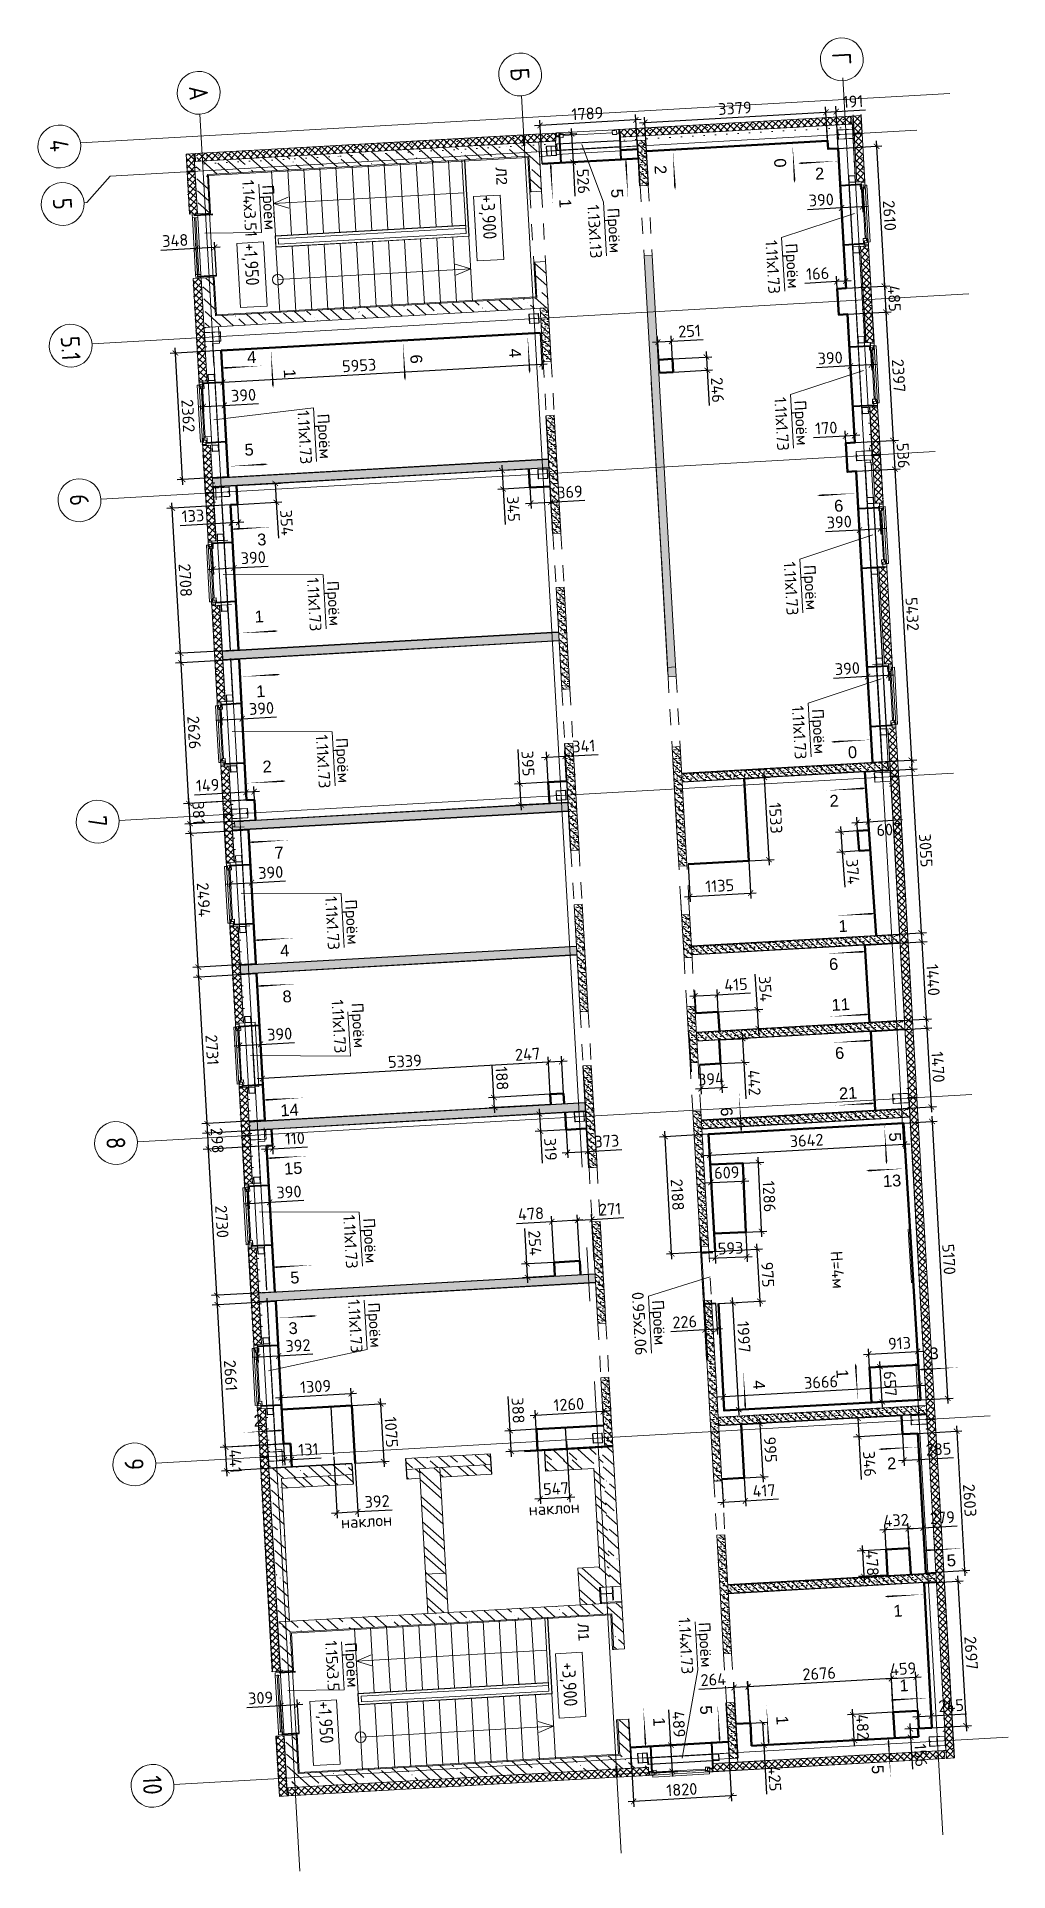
# Model space of a CAD drawing. Header units: metres. Extents: x 107714.6 to 107732.7, y 110796.8 to 110831.
import ezdxf

# ---------------------------------------------------------------- set-up
doc = ezdxf.new("R2010")
doc.units = ezdxf.units.M
doc.header["$PDMODE"] = 35
doc.header["$PDSIZE"] = 0.01
doc.linetypes.add('_ШТР__3__3__Скрыто', pattern=[6, 3, -3])
doc.linetypes.add('GOST2.303 5', pattern=[24, 20, -1.5, 1, -1.5])
for name, color, linetype in [('2023.11.08_В_ОТКЛОНЕНИЯ', 7, 'Continuous'), ('_1-1_ Внутренние стены', 7, 'Continuous'), ('PDF _Текст', 7, 'Continuous')]:
    doc.layers.add(name, color=color, linetype=linetype)
doc.layers.add('Вспомогательные', color=6, linetype='Continuous', plot=False)
for name, color, linetype, lineweight in [('Высотные отметки', 7, 'Continuous', 9), ('ГКЛ', 250, 'Continuous', 50), ('ГКЛ 4м', 7, 'Continuous', 50), ('ГКЛ_Проект', 250, 'Continuous', 40), ('Оси', 7, 'Continuous', 9), ('Откосы', 250, 'Continuous', 40), ('Перекрытия', 7, 'Continuous', 18), ('Размерные', 45, 'Continuous', 15), ('Стены', 7, 'Continuous', 18), ('Стены разрез', 7, 'Continuous', 5), ('Стены штриховка', 7, 'Continuous', 5), ('Типовые аннотации', 7, 'Continuous', 18), ('Элементы узлов', 7, 'Continuous', 18)]:
    doc.layers.add(name, color=color, linetype=linetype, lineweight=lineweight)
for name, color, linetype, lineweight, true_color in [('Импосты витража', 7, 'Continuous', 9, 0x004080), ('Каркас несущий', 7, 'Continuous', 18, 0x800040), ('Каркас_Импост', 7, 'Continuous', 9, 0x804000), ('Крыши', 7, 'Continuous', 9, 0x004000), ('Лестницы', 7, 'Continuous', 9, 0x506c76), ('Линии', 7, 'Continuous', 9, 0x00a600), ('Несущие колонны', 7, 'Continuous', 18, 0x800040), ('Ограждение', 7, 'Continuous', 9, 0x408080), ('Окна', 7, 'Continuous', 9, 0x0080c0), ('Отлив', 7, 'Continuous', 9, 0x008080), ('Панели витража', 7, 'Continuous', 9, 0x0080c0), ('Поручни', 7, 'Continuous', 9, 0x408080), ('Скрытые грани', 7, 'Continuous', 18, 0x800040)]:
    doc.layers.add(name, color=color, linetype=linetype, lineweight=lineweight, true_color=true_color)
doc.styles.add('AxeAndPointZ', font='arial.ttf')
doc.styles.add('GOST 2.304 type A', font='isocpeur.ttf')
doc.styles.add('GOST Common', font='GOST_Common.ttf', dxfattribs={"width": 0.9, "height": 350})
doc.styles.add('GOST Common_2', font='GOST_Common.ttf', dxfattribs={"width": 0.9, "height": 250})
doc.styles.add('PDF Arial', font='arial.ttf')
doc.dimstyles.new('ISO-25', dxfattribs={"dimtxt": 0.22, "dimasz": 0.1, "dimexe": 0.1, "dimexo": 0, "dimgap": 0.06, "dimtad": 1, "dimdec": 0, "dimlfac": 1000, "dimtxsty": 'GOST 2.304 type A', "dimblk": 'ARCHTICK', "dimcen": 2.5, "dimdle": 0.1, "dimadec": 0, "dimazin": 0, "dimtfac": 1, "dimtdec": 0, "dimtmove": 0, "dimatfit": 3, "dimfxl": 1, "dimarcsym": 0})
pattern_1 = [(318.25305, (107716.81975, 110843.4981), (0.2114048, 0.2368845), []), (318.25305, (107716.8325, 110843.27395), (0.2114048, 0.2368845), [0.396875, -0.079375, 0.003353, -0.076022])]
pattern_2 = [(318.25305, (107716.81975, 110843.4981), (0.221975, 0.2487287), []), (318.25305, (107716.82867, 110843.3412), (0.221975, 0.2487287), [])]
pattern_3 = [(318.25305, (107716.82287, 110843.44318), (0.0998763, 0.1119139), [])]
pattern_4 = [(318.25305, (107716.81975, 110843.4981), (0.0998763, 0.1119139), [])]
pattern_5 = [(318.25305, (107716.82287, 110843.443185), (0.05659657, 0.06341789), []), (48.25305, (107716.82287, 110843.443185), (-0.06341789, 0.05659657), [])]
pattern_6 = [(318.25305, (107716.84471, 110843.499515), (0.05659657, 0.06341789), []), (48.25305, (107716.84471, 110843.499515), (-0.06341789, 0.05659657), [])]
pattern_7 = [(318.25305, (107716.84471, 110843.49951), (0.0998763, 0.1119139), [])]
pattern_8 = [(318.25305, (107716.79479, 110843.49668), (0.05659657, 0.06341789), []), (48.25305, (107716.79479, 110843.49668), (-0.06341789, 0.05659657), [])]
pattern_9 = [(318.25305, (107716.79479, 110843.49668), (0.0998763, 0.1119139), [])]
pattern_10 = [(318.25305, (107716.65497, 110846.39842), (0.2114048, 0.2368845), []), (318.25305, (107716.6677, 110846.17427), (0.2114048, 0.2368845), [0.396875, -0.079375, 0.003353, -0.076022])]

msp = doc.modelspace()

# ---------------------------------------------------------------- texts
at = {"lineweight": 9, "char_height": 0.22, "attachment_point": 5, "rotation": 3.25305, "style": 'GOST 2.304 type A'}
for insert in [(107724.2121, 110803.593, 3.876), (107720.7147, 110803.3536)]:
    msp.add_mtext('наклон', dxfattribs=dict(at, insert=insert))
at = {"layer": '2023.11.08_В_ОТКЛОНЕНИЯ', "style": 'AxeAndPointZ'}
for s, p in [('2', (107729.0801, 110828.3557)), ('4', (107718.4965, 110824.9343, 3.958)), ('5', (107718.4485, 110823.2096, 3.958)), ('6', (107729.4354, 110822.164, 4.014)), ('3', (107718.6846, 110821.5355, 4.001)), ('1', (107718.6367, 110820.1005, 4.001)), ('1', (107718.6659, 110818.7075, 3.945)), ('2', (107718.7845, 110817.304, 3.945)), ('0', (107729.6924, 110817.5708, 4.014)), ('2', (107729.3506, 110816.6652, 3.997)), ('7', (107719.0086, 110815.6993, 4.052)), ('1', (107729.5162, 110814.3304, 3.997)), ('4', (107719.1112, 110813.8738, 4.052)), ('6', (107729.3403, 110813.6216, 3.867)), ('8', (107719.1573, 110813.0186, 4.33)), ('11', (107729.3872, 110812.8627, 3.867)), ('6', (107729.4523, 110811.9646, 3.867)), ('21', (107729.5257, 110811.2123, 3.867)), ('14', (107719.1177, 110810.8968, 4.33)), ('15', (107719.1852, 110809.8106, 4.036)), ('13', (107730.3443, 110809.5783, 3.998)), ('5', (107719.2995, 110807.7794, 4.036)), ('3', (107719.2682, 110806.8355, 4.067)), ('3', (107731.2124, 110806.3664)), ('2', (107718.6172, 110805.1132, 4.067)), ('2', (107730.4229, 110804.3147, 3.994)), ('5', (107731.5351, 110802.5075, 3.994)), ('1', (107730.5386, 110801.5684, 4.005)), ('1', (107730.6524, 110800.1769, 4.005))]:
    msp.add_text(s, height=0.22, rotation=3.25305, dxfattribs=at).set_placement(p)
at = {"layer": '2023.11.08_В_ОТКЛОНЕНИЯ', "lineweight": 9, "style": 'AxeAndPointZ'}
for s, p in [('5', (107725.2718, 110828.1811, 0.03)), ('1', (107724.3052, 110827.9941, 0.03)), ('4', (107723.3709, 110825.2027, 4.087)), ('6', (107727.3128, 110811.0635, 4.028)), ('5', (107730.451, 110810.5934, 4.028)), ('4', (107727.9162, 110805.9734, 4.028)), ('1', (107729.4699, 110806.1792, 4.028)), ('5', (107726.9293, 110799.9125, 5.24)), ('1', (107726.0554, 110799.6904, 5.24)), ('1', (107728.3496, 110799.7204, 4.039)), ('5', (107730.1278, 110798.8042, 4.039))]:
    msp.add_text(s, height=0.22, rotation=273.25305, dxfattribs=at).set_placement(p)
at = {"layer": '2023.11.08_В_ОТКЛОНЕНИЯ', "char_height": 0.22, "attachment_point": 1, "rotation": 273.25305, "style": 'AxeAndPointZ'}
for s, insert in [('2', (107726.3009, 110828.6335, 4.044)), ('0', (107728.5292, 110828.7601, 4.044)), ('6', (107721.7495, 110825.1044, 4.087)), ('1', (107719.3918, 110824.832, 4.087))]:
    msp.add_mtext(s, dxfattribs=dict(at, insert=insert))
at = {"layer": 'PDF _Текст', "char_height": 0.1991, "attachment_point": 7, "rotation": 273.25305, "style": 'PDF Arial'}
for s, insert in [('Л2', (107723.1182, 110828.5851)), ('Л1', (107724.6475, 110801.4491))]:
    msp.add_mtext(s, dxfattribs=dict(at, insert=insert))
at = {"layer": 'Высотные отметки', "char_height": 0.25, "attachment_point": 1, "rotation": 273.25305, "line_spacing_factor": 1.022761, "style": 'GOST Common_2'}
for s, insert, width in [('+3,900', (107723.097, 110828.0746), 1.028823), ('+1,950', (107718.6758, 110827.1776), 0.977532), ('+3,900', (107724.6027, 110800.73), 1.028823), ('+1,950', (107720.0596, 110800.004), 0.977532)]:
    msp.add_mtext(s, dxfattribs=dict(at, insert=insert, width=width))
at = {"layer": 'ГКЛ', "lineweight": 9, "char_height": 0.22, "attachment_point": 5, "rotation": 273.25305, "style": 'GOST 2.304 type A'}
for s, insert in [('Проём \\P1.14х3.51', (107718.7202, 110827.8311)), ('Проём \\P1.13х1.13', (107725.1514, 110827.4003)), ('Проём \\P1.11х1.73', (107728.4697, 110826.7394)), ('Проём \\P1.11х1.73', (107719.7483, 110823.5645)), ('Проём \\P1.11х1.73', (107728.6359, 110823.8142)), ('Проём \\P1.11х1.73', (107719.9254, 110820.4499)), ('Проём \\P1.11х1.73', (107728.8103, 110820.7464)), ('Проём \\P1.11х1.73', (107728.9628, 110818.0629)), ('Проём \\P1.11х1.73', (107720.0917, 110817.5225)), ('Проём \\P1.11х1.73', (107720.2629, 110814.5111)), ('Проём \\P1.11х1.73', (107720.3845, 110812.5833)), ('Проём \\P1.11х1.73', (107720.6005, 110808.5716)), ('Н=4м', (107729.4937, 110808.0387)), ('Проём \\P0.95х2.06', (107725.9847, 110807.0448)), ('Проём \\P1.11х1.73', (107720.6899, 110806.9976)), ('Проём \\P1.14х1.73', (107726.851, 110801.0393)), ('Проём \\P1.15х3.5', (107720.2623, 110800.6648))]:
    msp.add_mtext(s, dxfattribs=dict(at, insert=insert))
at = {"layer": 'Оси', "char_height": 0.35, "attachment_point": 1, "rotation": 273.25305, "style": 'GOST Common'}
for s, insert, width in [('Г', (107729.7372, 110830.7378), 0.310253), ('Б', (107723.7436, 110830.4549), 0.310253), ('А', (107717.7533, 110830.1145), 0.310253), ('\\fGOST Common|b0|i0|c204|p34|;\\W.9;4', (107715.1572, 110829.1142), 0.310253), ('5.1', (107715.3653, 110825.4515), 0.310253), ('\\fGOST Common|b0|i0|c204|p34|;\\W.9;6', (107715.5328, 110822.505), 0.274177), ('\\fGOST Common|b0|i0|c204|p34|;\\W.9;7', (107715.8733, 110816.5147), 0.274177), ('\\fGOST Common|b0|i0|c204|p34|;\\W.9;8', (107716.2138, 110810.5244), 0.274177), ('\\fGOST Common|b0|i0|c204|p34|;\\W.9;9', (107716.5542, 110804.534), 0.274177), ('10', (107716.8903, 110798.621), 0.461772)]:
    msp.add_mtext(s, dxfattribs=dict(at, insert=insert, width=width))
at = {"layer": 'Оси', "color": 0, "insert": (107715.219, 110828.0268), "char_height": 0.35, "width": 0.274177, "attachment_point": 1, "rotation": 273.25305, "style": 'GOST Common'}
msp.add_mtext('\\fGOST Common|b0|i0|c204|p34|;\\W.9;5', dxfattribs=at)

# ---------------------------------------------------------------- blocks, each defined once
blk = doc.blocks.new('240_КолоннаНесущая_Двутавр_СТО АСЧМ 20-93 - 25К1-1233498-_О__L2_3_900_')
at = {"layer": 'Несущие колонны', "color": 7, "lineweight": 5}
for p, q in [((124.5, 123), (-124.5, 123)), ((-124.5, 123), (-124.5, 111)), ((-124.5, 111), (-20, 111)), ((-4, 95), (-4, -95)), ((4, -95), (4, 95)), ((20, 111), (124.5, 111)), ((124.5, 111), (124.5, 123)), ((-20, -111), (-124.5, -111)), ((-124.5, -111), (-124.5, -123)), ((-124.5, -123), (124.5, -123)), ((124.5, -111), (20, -111)), ((124.5, -123), (124.5, -111))]:
    blk.add_line(p, q, dxfattribs=at)
for centre, start, end in [((-20, 95), 0, 90), ((20, 95), 90, 180), ((-20, -95), 270, 0), ((20, -95), 180, 270)]:
    blk.add_arc(centre, 16, start, end, dxfattribs=at)
blk = doc.blocks.new('102_Окно_1Створка_Ф_ГОСТ23166-99 - 1160х1750_1170_h-1445330-_О__L2_3_900_')
at = {"layer": 'Каркас_Импост', "color": 7, "lineweight": 18}
for p, q in [((-638.1, 475), (-638.1, 405)), ((-638.1, 475), (-603.1, 475)), ((-638.1, 405), (-603.1, 405)), ((-618.1, 475), (-538.1, 475)), ((-618.1, 405), (-618.1, 475)), ((-618.1, 475), (-538.1, 475)), ((-618.1, 405), (-618.1, 475)), ((-538.1, 405), (-618.1, 405)), ((-578.1, 405), (-618.1, 405)), ((-578.1, 385), (-578.1, 455)), ((-578.1, 455), (-498.1, 455)), ((-498.1, 385), (-578.1, 385)), ((-538.1, 475), (-538.1, 405)), ((-538.1, 475), (-538.1, 455)), ((-538.1, 440), (461.9, 440)), ((-498.1, 455), (-498.1, 385)), ((-498.1, 420), (421.9, 420)), ((421.9, 455), (421.9, 385)), ((501.9, 455), (421.9, 455)), ((421.9, 385), (501.9, 385)), ((541.9, 475), (461.9, 475)), ((461.9, 475), (461.9, 405)), ((461.9, 475), (461.9, 455)), ((541.9, 475), (461.9, 475)), ((461.9, 405), (541.9, 405)), ((501.9, 385), (501.9, 455)), ((541.9, 405), (501.9, 405)), ((561.9, 475), (526.9, 475)), ((561.9, 405), (526.9, 405)), ((541.9, 405), (541.9, 475)), ((541.9, 405), (541.9, 475)), ((561.9, 475), (561.9, 405))]:
    blk.add_line(p, q, dxfattribs=at)
at = {"layer": 'Отлив', "color": 7}
for p, q in [((491.9, 510), (-568.1, 510)), ((-568.1, 510), (-568.1, 475)), ((-568.1, 475), (491.9, 475)), ((491.9, 475), (491.9, 510))]:
    blk.add_line(p, q, dxfattribs=at)
blk = doc.blocks.new('102_Окно_1Створка_Ф_ГОСТ23166-99 - 1160х1750_1170_h-1445331-_О__L2_3_900_')
at = {"layer": 'Каркас_Импост', "color": 7, "lineweight": 18}
for p, q in [((-638.1, 475), (-638.1, 405)), ((-638.1, 475), (-603.1, 475)), ((-638.1, 405), (-603.1, 405)), ((-618.1, 475), (-538.1, 475)), ((-618.1, 405), (-618.1, 475)), ((-618.1, 475), (-538.1, 475)), ((-618.1, 405), (-618.1, 475)), ((-538.1, 405), (-618.1, 405)), ((-578.1, 405), (-618.1, 405)), ((-578.1, 385), (-578.1, 455)), ((-578.1, 455), (-498.1, 455)), ((-498.1, 385), (-578.1, 385)), ((-538.1, 475), (-538.1, 405)), ((-538.1, 475), (-538.1, 455)), ((-538.1, 440), (461.9, 440)), ((-498.1, 455), (-498.1, 385)), ((-498.1, 420), (421.9, 420)), ((421.9, 455), (421.9, 385)), ((501.9, 455), (421.9, 455)), ((421.9, 385), (501.9, 385)), ((541.9, 475), (461.9, 475)), ((461.9, 475), (461.9, 405)), ((461.9, 475), (461.9, 455)), ((541.9, 475), (461.9, 475)), ((461.9, 405), (541.9, 405)), ((501.9, 385), (501.9, 455)), ((541.9, 405), (501.9, 405)), ((561.9, 475), (526.9, 475)), ((561.9, 405), (526.9, 405)), ((541.9, 405), (541.9, 475)), ((541.9, 405), (541.9, 475)), ((561.9, 475), (561.9, 405))]:
    blk.add_line(p, q, dxfattribs=at)
at = {"layer": 'Отлив', "color": 7}
for p, q in [((491.9, 510), (-568.1, 510)), ((-568.1, 510), (-568.1, 475)), ((-568.1, 475), (491.9, 475)), ((491.9, 475), (491.9, 510))]:
    blk.add_line(p, q, dxfattribs=at)
blk = doc.blocks.new('102_Окно_1Створка_ГОСТ23166-99 - 1160х1150h-949099-_О__L2_3_900_')
at = {"layer": 'Каркас_Импост', "color": 7, "lineweight": 18}
for p, q in [((-638.1, 75), (-638.1, 5)), ((-638.1, 75), (-603.1, 75)), ((-638.1, 5), (-603.1, 5)), ((-618.1, 75), (-538.1, 75)), ((-618.1, 5), (-618.1, 75)), ((-578.1, 5), (-618.1, 5)), ((-578.1, -15), (-578.1, 55)), ((-578.1, 55), (-498.1, 55)), ((-538.1, 75), (-538.1, 55)), ((-498.1, 55), (-498.1, -15)), ((-498.1, 20), (421.9, 20)), ((421.9, 55), (421.9, -15)), ((501.9, 55), (421.9, 55)), ((461.9, 75), (461.9, 55)), ((541.9, 75), (461.9, 75)), ((501.9, -15), (501.9, 55)), ((541.9, 5), (501.9, 5)), ((561.9, 75), (526.9, 75)), ((561.9, 5), (526.9, 5)), ((541.9, 5), (541.9, 75)), ((561.9, 75), (561.9, 5)), ((-498.1, -15), (-578.1, -15)), ((421.9, -15), (501.9, -15))]:
    blk.add_line(p, q, dxfattribs=at)
blk = doc.blocks.new('243_КолоннаНесущая_Труба_ГОСТ 30245-2003 - 120x120x5-1251907-_О__L2_3_900_')
at = {"layer": 'Несущие колонны', "color": 7, "lineweight": 5}
for p, q in [((-60, 51), (-60, -51)), ((-55, -51), (-55, 51)), ((51, 60), (-51, 60)), ((-51, 55), (51, 55)), ((55, 51), (55, -51)), ((60, -51), (60, 51)), ((51, -55), (-51, -55)), ((-51, -60), (51, -60))]:
    blk.add_line(p, q, dxfattribs=at)
for centre, radius, start, end in [((-51, 51), 9, 90, 180), ((-51, 51), 4, 90, 180), ((51, 51), 9, 0, 90), ((51, 51), 4, 0, 90), ((-51, -51), 9, 180, 270), ((-51, -51), 4, 180, 270), ((51, -51), 4, 270, 0), ((51, -51), 9, 270, 360)]:
    blk.add_arc(centre, radius, start, end, dxfattribs=at)
blk = doc.blocks.new('243_КолоннаНесущая_Труба_ГОСТ 30245-2003 - 120x120x5-1178158-_О__L2_3_900_')
at = {"layer": 'Несущие колонны', "color": 7, "lineweight": 5}
for p, q in [((-60, 51), (-60, -51)), ((-55, -51), (-55, 51)), ((51, 60), (-51, 60)), ((-51, 55), (51, 55)), ((55, 51), (55, -51)), ((60, -51), (60, 51)), ((51, -55), (-51, -55)), ((-51, -60), (51, -60))]:
    blk.add_line(p, q, dxfattribs=at)
for centre, radius, start, end in [((-51, 51), 9, 90, 180), ((-51, 51), 4, 90, 180), ((51, 51), 9, 0, 90), ((51, 51), 4, 0, 90), ((-51, -51), 9, 180, 270), ((-51, -51), 4, 180, 270), ((51, -51), 9, 270, 360), ((51, -51), 4, 270, 0)]:
    blk.add_arc(centre, radius, start, end, dxfattribs=at)
blk = doc.blocks.new('253_Балка_Труба_ГОСТ 30245-2003 - 120x120x5-1324176-_О__L2_3_900_')
at = {"layer": 'Каркас несущий', "color": 7}
for p, q in [((592, 60), (-592, 60)), ((-592, 51), (-592, 60)), ((-592, -51), (-592, 51)), ((592, 60), (592, 51)), ((592, 51), (592, -51)), ((-592, -60), (-592, -51)), ((-592, -60), (592, -60)), ((592, -51), (592, -60))]:
    blk.add_line(p, q, dxfattribs=at)
at = {"layer": 'Скрытые грани', "color": 7}
for p, q in [((-592, 55), (592, 55)), ((-592, -55), (592, -55))]:
    blk.add_line(p, q, dxfattribs=at)
blk = doc.blocks.new('253_Балка_Труба_ГОСТ 30245-2003 - 120x120x5-1324363-_О__L2_3_900_')
at = {"layer": 'Каркас несущий', "color": 7}
for p, q in [((587.3, 60), (-587.3, 60)), ((-587.3, 51), (-587.3, 60)), ((-587.3, -51), (-587.3, 51)), ((587.3, 60), (587.3, 51)), ((587.3, 51), (587.3, -51)), ((-587.3, -60), (-587.3, -51)), ((-587.3, -60), (587.3, -60)), ((587.3, -51), (587.3, -60))]:
    blk.add_line(p, q, dxfattribs=at)
at = {"layer": 'Скрытые грани', "color": 7}
for p, q in [((-587.3, 55), (587.3, 55)), ((-587.3, -55), (587.3, -55))]:
    blk.add_line(p, q, dxfattribs=at)
blk = doc.blocks.new('253_Балка_Труба_ГОСТ 30245-2003 - 120x120x5-1258378-_О__L2_3_900_')
at = {"layer": 'Каркас несущий', "color": 7}
for p, q in [((-812, 60), (-2012, 60)), ((2188, 60), (988, 60)), ((2951, 60), (2951, 51)), ((2951, 51), (2951, -51)), ((-2775, -51), (-2775, -40)), ((-2775, -60), (-2775, -51)), ((-2012, -60), (-812, -60)), ((988, -60), (2188, -60)), ((2951, -51), (2951, -60))]:
    blk.add_line(p, q, dxfattribs=at)
at = {"layer": 'Скрытые грани', "color": 7}
for p, q in [((-2637, 55), (-2130, 55)), ((-2013, 55), (-811, 55)), ((-694, 55), (870, 55)), ((987, 55), (2190, 55)), ((2307, 55), (2951, 55)), ((-2775, -55), (-2130, -55)), ((-2013, -55), (-811, -55)), ((-694, -55), (870, -55)), ((987, -55), (2190, -55)), ((2307, -55), (2951, -55))]:
    blk.add_line(p, q, dxfattribs=at)
blk = doc.blocks.new('Прямоугольный импост - 50х100 мм RAL 9016-1207058-_О__L2_3_900_')
at = {"layer": 'Импосты витража', "color": 7, "lineweight": 18}
for p, q in [((0, 100), (-50, 100)), ((-50, 100), (-50, 0)), ((-50, 0), (0, 0)), ((0, 0), (0, 100))]:
    blk.add_line(p, q, dxfattribs=at)
blk = doc.blocks.new('Системная панель - 135__НР__25__СТК__Стеклопакет-1207059-_О__L2_3_900_')
at = {"layer": 'Панели витража', "color": 7}
for p, q in [((530, -37.5), (-530, -37.5)), ((-530, -37.5), (-530, -62.5)), ((-530, -62.5), (530, -62.5)), ((530, -62.5), (530, -37.5))]:
    blk.add_line(p, q, dxfattribs=at)
blk = doc.blocks.new('Прямоугольный импост - 50х100 мм RAL 9016-1207060-_О__L2_3_900_')
at = {"layer": 'Импосты витража', "color": 7, "lineweight": 18}
for p, q in [((-50, 100), (0, 100)), ((-50, 0), (-50, 100)), ((0, 0), (-50, 0)), ((0, 100), (0, 0))]:
    blk.add_line(p, q, dxfattribs=at)
blk = doc.blocks.new('Прямоугольный импост - 50х100 мм RAL 9016-1206832-_О__L2_3_900_')
at = {"layer": 'Импосты витража', "color": 7}
for p, q in [((43075, -125), (44135, -125)), ((44135, -225), (43075, -225))]:
    blk.add_line(p, q, dxfattribs=at)
blk = doc.blocks.new('Ограждение - Ограждение-1239730-_О__L2_3_900_')
at = {"layer": 'Поручни', "color": 7}
for p, q in [((16501, 4881), (15075, 4881)), ((16495, 4875), (15075, 4875)), ((16445, 4825), (15075, 4825)), ((16289, 4825), (16289, 1269)), ((16295, 4825), (16295, 1275)), ((16345, 4825), (16345, 1325)), ((16445, 1325), (16445, 4825)), ((16495, 1275), (16495, 4875)), ((16501, 1269), (16501, 4881)), ((16289, 1269), (16501, 1269)), ((16295, 1275), (16495, 1275)), ((16345, 1325), (16445, 1325))]:
    blk.add_line(p, q, dxfattribs=at)
blk = doc.blocks.new('Ограждение - Ограждение-1240041-_О__L2_3_900_')
at = {"layer": 'Поручни', "color": 7}
for p, q in [((43711, 4881), (42285, 4881)), ((43705, 4875), (42285, 4875)), ((43655, 4825), (42285, 4825)), ((43499, 4825), (43499, 1269)), ((43505, 4825), (43505, 1275)), ((43555, 4825), (43555, 1325)), ((43655, 1325), (43655, 4825)), ((43705, 1275), (43705, 4875)), ((43711, 1269), (43711, 4881)), ((43499, 1269), (43711, 1269)), ((43505, 1275), (43705, 1275)), ((43555, 1325), (43655, 1325))]:
    blk.add_line(p, q, dxfattribs=at)
blk = doc.blocks.new('Прямоугольный импост - 20х150 мм_Утеплитель_Наружный-1317561-_О__L2_3_900_')
at = {"layer": 'Импосты витража'}
h = blk.add_hatch(dxfattribs=at)
h.set_pattern_fill('FP_10', style=0, pattern_type=2)
h.set_pattern_definition([(225, (6000, 45200), (60.10408, -60.10408), []), (135, (6000, 45200), (-60.10408, -60.10408), [])])
h.paths.add_polyline_path([(10, 75), (10, -75), (-10, -75), (-10, 75)], flags=0)
at = {"layer": 'Импосты витража', "color": 7, "lineweight": 18}
for p, q in [((-10, 75), (10, 75)), ((-10, -75), (-10, 75)), ((10, 75), (10, -75)), ((10, -75), (-10, -75))]:
    blk.add_line(p, q, dxfattribs=at)
blk = doc.blocks.new('Прямоугольный импост - 20х150 мм_Утеплитель_Наружный-1317559-_О__L2_3_900_')
at = {"layer": 'Импосты витража'}
h = blk.add_hatch(dxfattribs=at)
h.set_pattern_fill('FP_11', style=0, pattern_type=2)
h.set_pattern_definition([(315, (-15000, -200), (60.1041, 60.1041), []), (225, (-15000, -200), (60.1041, -60.1041), [])])
h.paths.add_polyline_path([(-10, 75), (10, 75), (10, -75), (-10, -75), (-10, -26)], flags=0)
at = {"layer": 'Импосты витража', "color": 7, "lineweight": 18}
for p, q in [((-10, 75), (10, 75)), ((-10, -75), (-10, 75)), ((10, 75), (10, -75)), ((10, -75), (-10, -75))]:
    blk.add_line(p, q, dxfattribs=at)
blk = doc.blocks.new('Прямоугольный импост - 20х150 мм_Утеплитель_Наружный-1318619-_О__L2_3_900_')
at = {"layer": 'Импосты витража'}
h = blk.add_hatch(dxfattribs=at)
h.set_pattern_fill('FP_12', style=0, pattern_type=2)
h.set_pattern_definition([(315, (-21000, -200), (60.10408, 60.10408), []), (225, (-21000, -200), (60.10408, -60.10408), [])])
h.paths.add_polyline_path([(-10, 75), (10, 75), (10, -75), (-10, -75), (-10, -26)], flags=0)
at = {"layer": 'Импосты витража', "color": 7, "lineweight": 18}
for p, q in [((-10, 75), (10, 75)), ((-10, -75), (-10, 75)), ((10, 75), (10, -75)), ((10, -75), (-10, -75))]:
    blk.add_line(p, q, dxfattribs=at)
blk = doc.blocks.new('Прямоугольный импост - 20х150 мм_Утеплитель_Наружный-V12-_О__L2_3_900_')
at = {"layer": 'Импосты витража'}
h = blk.add_hatch(dxfattribs=at)
h.set_pattern_fill('FP_13', style=0, pattern_type=2)
h.set_pattern_definition([(315, (-27000, -200), (60.10408, 60.10408), []), (225, (-27000, -200), (60.10408, -60.10408), [])])
h.paths.add_polyline_path([(-10, 75), (10, 75), (10, -75), (-10, -75), (-10, -26)], flags=0)
at = {"layer": 'Импосты витража', "color": 7, "lineweight": 18}
for p, q in [((-10, 75), (10, 75)), ((-10, -75), (-10, 75)), ((10, 75), (10, -75)), ((10, -75), (-10, -75))]:
    blk.add_line(p, q, dxfattribs=at)
blk = doc.blocks.new('Прямоугольный импост - 20х150 мм_Утеплитель_Наружный-V13-_О__L2_3_900_')
at = {"layer": 'Импосты витража'}
h = blk.add_hatch(dxfattribs=at)
h.set_pattern_fill('FP_14', style=0, pattern_type=2)
h.set_pattern_definition([(315, (-33000, -200), (60.10408, 60.10408), []), (225, (-33000, -200), (60.10408, -60.10408), [])])
h.paths.add_polyline_path([(-10, 75), (10, 75), (10, -75), (-10, -75), (-10, -26)], flags=0)
at = {"layer": 'Импосты витража', "color": 7, "lineweight": 18}
for p, q in [((-10, 75), (10, 75)), ((-10, -75), (-10, 75)), ((10, 75), (10, -75)), ((10, -75), (-10, -75))]:
    blk.add_line(p, q, dxfattribs=at)
blk = doc.blocks.new('Прямоугольный импост - 20х150 мм_Утеплитель_Наружный-V14-_О__L2_3_900_')
at = {"layer": 'Импосты витража'}
h = blk.add_hatch(dxfattribs=at)
h.set_pattern_fill('FP_15', style=0, pattern_type=2)
h.set_pattern_definition([(315, (-39000, -200), (60.10408, 60.10408), []), (225, (-39000, -200), (60.10408, -60.10408), [])])
h.paths.add_polyline_path([(-10, 75), (10, 75), (10, -75), (-10, -75), (-10, -26)], flags=0)
at = {"layer": 'Импосты витража', "color": 7, "lineweight": 18}
for p, q in [((-10, 75), (10, 75)), ((-10, -75), (-10, 75)), ((10, 75), (10, -75)), ((10, -75), (-10, -75))]:
    blk.add_line(p, q, dxfattribs=at)
blk = doc.blocks.new('Прямоугольный импост - 20х150 мм_Утеплитель_Наружный-1317562-_О__L2_3_900_')
at = {"layer": 'Импосты витража'}
h = blk.add_hatch(dxfattribs=at)
h.set_pattern_fill('FP_16', style=0, pattern_type=2)
h.set_pattern_definition([(315, (-15000, 12200), (60.10408, 60.10408), []), (225, (-15000, 12200), (60.10408, -60.10408), [])])
h.paths.add_polyline_path([(-10, 75), (10, 75), (10, -75), (-10, -75), (-10, 11)], flags=0)
at = {"layer": 'Импосты витража', "color": 7, "lineweight": 18}
for p, q in [((-10, 75), (10, 75)), ((-10, -75), (-10, 75)), ((10, 75), (10, -75)), ((10, -75), (-10, -75))]:
    blk.add_line(p, q, dxfattribs=at)
blk = doc.blocks.new('Прямоугольный импост - 20х150 мм_Утеплитель_Наружный-1318435-_О__L2_3_900_')
at = {"layer": 'Импосты витража'}
h = blk.add_hatch(dxfattribs=at)
h.set_pattern_fill('FP_17', style=0, pattern_type=2)
h.set_pattern_definition([(315, (-21000, 12200), (60.10408, 60.10408), []), (225, (-21000, 12200), (60.10408, -60.10408), [])])
h.paths.add_polyline_path([(-10, 75), (10, 75), (10, -75), (-10, -75), (-10, 11)], flags=0)
at = {"layer": 'Импосты витража', "color": 7, "lineweight": 18}
for p, q in [((-10, 75), (10, 75)), ((-10, -75), (-10, 75)), ((10, 75), (10, -75)), ((10, -75), (-10, -75))]:
    blk.add_line(p, q, dxfattribs=at)
blk = doc.blocks.new('Прямоугольный импост - 20х150 мм_Утеплитель_Наружный-V15-_О__L2_3_900_')
at = {"layer": 'Импосты витража'}
h = blk.add_hatch(dxfattribs=at)
h.set_pattern_fill('FP_18', style=0, pattern_type=2)
h.set_pattern_definition([(315, (-27000, 12200), (60.10408, 60.10408), []), (225, (-27000, 12200), (60.10408, -60.10408), [])])
h.paths.add_polyline_path([(-10, 75), (10, 75), (10, -75), (-10, -75), (-10, 11)], flags=0)
at = {"layer": 'Импосты витража', "color": 7, "lineweight": 18}
for p, q in [((-10, 75), (10, 75)), ((-10, -75), (-10, 75)), ((10, 75), (10, -75)), ((10, -75), (-10, -75))]:
    blk.add_line(p, q, dxfattribs=at)
blk = doc.blocks.new('Прямоугольный импост - 20х150 мм_Утеплитель_Наружный-V16-_О__L2_3_900_')
at = {"layer": 'Импосты витража'}
h = blk.add_hatch(dxfattribs=at)
h.set_pattern_fill('FP_19', style=0, pattern_type=2)
h.set_pattern_definition([(315, (-33000, 12200), (60.10408, 60.10408), []), (225, (-33000, 12200), (60.10408, -60.10408), [])])
h.paths.add_polyline_path([(-10, 75), (10, 75), (10, -75), (-10, -75), (-10, 11)], flags=0)
at = {"layer": 'Импосты витража', "color": 7, "lineweight": 18}
for p, q in [((-10, 75), (10, 75)), ((-10, -75), (-10, 75)), ((10, 75), (10, -75)), ((10, -75), (-10, -75))]:
    blk.add_line(p, q, dxfattribs=at)
blk = doc.blocks.new('Прямоугольный импост - 20х150 мм_Утеплитель_Наружный-V17-_О__L2_3_900_')
at = {"layer": 'Импосты витража'}
h = blk.add_hatch(dxfattribs=at)
h.set_pattern_fill('FP_20', style=0, pattern_type=2)
h.set_pattern_definition([(315, (-39000, 12200), (60.10408, 60.10408), []), (225, (-39000, 12200), (60.10408, -60.10408), [])])
h.paths.add_polyline_path([(-10, 75), (10, 75), (10, -75), (-10, -75), (-10, 11)], flags=0)
at = {"layer": 'Импосты витража', "color": 7, "lineweight": 18}
for p, q in [((-10, 75), (10, 75)), ((-10, -75), (-10, 75)), ((10, 75), (10, -75)), ((10, -75), (-10, -75))]:
    blk.add_line(p, q, dxfattribs=at)
blk = doc.blocks.new('Прямоугольный импост - 20х150 мм_Утеплитель_Наружный-1317558-_О__L2_3_900_')
at = {"layer": 'Импосты витража'}
h = blk.add_hatch(dxfattribs=at)
h.set_pattern_fill('FP_21', style=0, pattern_type=2)
h.set_pattern_definition([(225, (6000, 14800), (60.10408, -60.10408), []), (135, (6000, 14800), (-60.10408, -60.10408), [])])
h.paths.add_polyline_path([(10, 75), (10, -75), (-10, -75), (-10, 75)], flags=0)
at = {"layer": 'Импосты витража', "color": 7, "lineweight": 18}
for p, q in [((10, 75), (-10, 75)), ((-10, 75), (-10, -75)), ((10, 75), (10, -75)), ((-10, -75), (10, -75))]:
    blk.add_line(p, q, dxfattribs=at)
blk = doc.blocks.new('Прямоугольный импост - 20х150 мм_Утеплитель_Наружный-1317889-_О__L2_3_900_')
at = {"layer": 'Импосты витража'}
h = blk.add_hatch(dxfattribs=at)
h.set_pattern_fill('FP_22', style=0, pattern_type=2)
h.set_pattern_definition([(225, (-125, 14800), (60.1041, -60.1041), []), (135, (-125, 14800), (-60.1041, -60.1041), [])])
h.paths.add_polyline_path([(0, -75), (-20, -75), (-20, 75), (0, 75)], flags=0)
at = {"layer": 'Импосты витража', "color": 7, "lineweight": 18}
for p, q in [((-20, 75), (-20, -75)), ((0, 75), (0, -75)), ((-20, -75), (0, -75))]:
    blk.add_line(p, q, dxfattribs=at)
blk = doc.blocks.new('Прямоугольный импост - 20х150 мм_Утеплитель_Наружный-1317916-_О__L2_3_900_')
at = {"layer": 'Импосты витража'}
h = blk.add_hatch(dxfattribs=at)
h.set_pattern_fill('FP_23', style=0, pattern_type=2)
h.set_pattern_definition([(225, (-125, 45200), (60.10408, -60.10408), []), (135, (-125, 45200), (-60.10408, -60.10408), [])])
h.paths.add_polyline_path([(0, 75), (0, -75), (-20, -75), (-20, 75)], flags=0)
at = {"layer": 'Импосты витража', "color": 7, "lineweight": 18}
for p, q in [((-20, 75), (0, 75)), ((-20, -75), (-20, 75)), ((0, 75), (0, -75)), ((0, -75), (-20, -75))]:
    blk.add_line(p, q, dxfattribs=at)
blk = doc.blocks.new('012_Стрелка _ЭлУзла_Линия_ - Стрелка с пустым кружком-1367275-_О__L2_3_900_')
at = {"layer": 'Элементы узлов'}
blk.add_line((1, 0), (3600, 0), dxfattribs=at)
blk = doc.blocks.new('012_Стрелка _ЭлУзла_Линия_ - Стрелка-1367453-_О__L2_3_900_')
at = {"layer": 'Элементы узлов'}
blk.add_line((1, 0), (3557, 0), dxfattribs=at)
blk = doc.blocks.new('Ось сетки - Круг_Ø8 мм-6577-_О__L2_3_900_')
at = {"layer": 'Оси', "lineweight": 20}
for start, end in [(360, 180), (180, 360)]:
    blk.add_arc((0, 0), 4, start, end, dxfattribs=at)
blk = doc.blocks.new('Высотные отметки - Рамка-5093-_О__L2_3_900_')
at = {"layer": 'Типовые аннотации', "lineweight": 9}
for p, q in [((-6, 0), (-6, 5)), ((-6, 5), (6, 5)), ((6, 5), (6, 0)), ((6, 0), (-6, 0))]:
    blk.add_line(p, q, dxfattribs=at)
blk = doc.blocks.new('к4')
at = {"color": 253, "linetype": 'GOST2.303 5', "lineweight": 5, "ltscale": 150}
for p, q in [((4150606, 536686), (4150790, 536686)), ((4150698, 536778), (4150698, 536594))]:
    blk.add_line(p, q, dxfattribs=at)
at = {"color": 253, "linetype": 'Continuous', "lineweight": 5, "ltscale": 150}
for p, q in [((4150608, 536606), (4150608, 536766)), ((4150613, 536606), (4150613, 536766)), ((4150618, 536776), (4150778, 536776)), ((4150618, 536771), (4150778, 536771)), ((4150778, 536601), (4150618, 536601)), ((4150778, 536596), (4150618, 536596)), ((4150783, 536766), (4150783, 536606)), ((4150788, 536766), (4150788, 536606))]:
    blk.add_line(p, q, dxfattribs=at)
for centre, radius, start, end in [((4150618, 536766), 10, 90, 180), ((4150618, 536606), 10, 180, 270), ((4150618, 536766), 5, 90, 180), ((4150618, 536606), 5, 180, 270), ((4150778, 536766), 10, 0, 90), ((4150778, 536766), 5, 0, 90), ((4150778, 536606), 5, 270, 0), ((4150778, 536606), 10, 270, 0)]:
    blk.add_arc(centre, radius, start, end, dxfattribs=at)
at = {"layer": 'Вспомогательные', "color": 253, "lineweight": 5, "ltscale": 10}
blk.add_line((4150613, 536686), (4150783, 536686), dxfattribs=at)
blk = doc.blocks.new('к3')
at = {"color": 0, "linetype": 'ByBlock', "lineweight": -2, "ltscale": 200}
for p, q in [((4147418, 542806), (4147418, 542828)), ((4147418, 542806), (4147421, 542806)), ((4147421, 542806), (4147421, 542828)), ((4147426, 542836), (4147505, 542836)), ((4147426, 542833), (4147505, 542833)), ((4147510, 542828), (4147510, 542544)), ((4147513, 542828), (4147513, 542544)), ((4147683, 542828), (4147683, 542544)), ((4147686, 542828), (4147686, 542544)), ((4147770, 542836), (4147691, 542836)), ((4147770, 542833), (4147691, 542833)), ((4147775, 542806), (4147775, 542828)), ((4147778, 542806), (4147775, 542806)), ((4147778, 542806), (4147778, 542828)), ((4147518, 542539), (4147589, 542539)), ((4147518, 542536), (4147589, 542536)), ((4147594, 542544), (4147594, 542567)), ((4147594, 542567), (4147597, 542567)), ((4147597, 542544), (4147597, 542567)), ((4147599, 542544), (4147599, 542567)), ((4147602, 542567), (4147599, 542567)), ((4147602, 542544), (4147602, 542567)), ((4147678, 542539), (4147607, 542539)), ((4147678, 542536), (4147607, 542536))]:
    blk.add_line(p, q, dxfattribs=at)
for centre, radius, start, end in [((4147426, 542828), 8, 90, 180), ((4147426, 542828), 5, 90, 180), ((4147505, 542828), 8, 0, 90), ((4147505, 542828), 5, 0, 90), ((4147691, 542828), 8, 90, 180), ((4147691, 542828), 5, 90, 180), ((4147770, 542828), 8, 0, 90), ((4147770, 542828), 5, 0, 90), ((4147518, 542544), 8, 180, 270), ((4147518, 542544), 5, 180, 270), ((4147589, 542544), 8, 270, 0), ((4147589, 542544), 5, 270, 0), ((4147607, 542544), 8, 180, 270), ((4147607, 542544), 5, 180, 270), ((4147678, 542544), 5, 270, 0), ((4147678, 542544), 8, 270, 0)]:
    blk.add_arc(centre, radius, start, end, dxfattribs=at)
at = {"layer": 'Вспомогательные', "color": 0, "ltscale": 10}
for p, q in [((4147690, 542836), (4147505, 542836)), ((4147683, 542686), (4147513, 542686))]:
    blk.add_line(p, q, dxfattribs=at)
blk = doc.blocks.new('к2')
at = {"color": 0, "linetype": 'GOST2.303 5', "lineweight": 5, "ltscale": 150}
for p, q in [((4137506, 536686), (4137690, 536686)), ((4137598, 536778), (4137598, 536594))]:
    blk.add_line(p, q, dxfattribs=at)
at = {"color": 0, "linetype": 'Continuous', "lineweight": 5, "ltscale": 150}
for p, q in [((4137508, 536606), (4137508, 536766)), ((4137513, 536606), (4137513, 536766)), ((4137518, 536776), (4137678, 536776)), ((4137518, 536771), (4137678, 536771)), ((4137678, 536601), (4137518, 536601)), ((4137678, 536596), (4137518, 536596)), ((4137683, 536766), (4137683, 536606)), ((4137688, 536766), (4137688, 536606))]:
    blk.add_line(p, q, dxfattribs=at)
for centre, radius, start, end in [((4137518, 536766), 10, 90, 180), ((4137518, 536606), 10, 180, 270), ((4137518, 536766), 5, 90, 180), ((4137518, 536606), 5, 180, 270), ((4137678, 536766), 10, 0, 90), ((4137678, 536766), 5, 0, 90), ((4137678, 536606), 5, 270, 0), ((4137678, 536606), 10, 270, 0)]:
    blk.add_arc(centre, radius, start, end, dxfattribs=at)
at = {"layer": 'Вспомогательные', "color": 0, "lineweight": 5, "ltscale": 10}
blk.add_line((4137513, 536686), (4137683, 536686), dxfattribs=at)
blk = doc.blocks.new('_ArchTick')
at = {"color": 0, "linetype": 'ByBlock', "lineweight": 9, "const_width": 0.15}
blk.add_lwpolyline([(-0.5, -0.5), (0.5, 0.5)], dxfattribs=at)
blk = doc.blocks.new('*D40')
at = {"layer": 'Defpoints', "color": 0, "lineweight": 9, "transparency": 16777216}
for p in [(107729.506, 110828.94), (107729.652, 110826.334), (107730.367, 110826.374)]:
    blk.add_point(p, dxfattribs=at)
at = {"layer": 'ГКЛ', "color": 0, "lineweight": -2, "transparency": 16777216}
for p, q in [((107729.506, 110828.94), (107730.318, 110828.986)), ((107730.213, 110829.08), (107730.372, 110826.274)), ((107729.652, 110826.334), (107730.467, 110826.38))]:
    blk.add_line(p, q, dxfattribs=at)
at = {"layer": 'ГКЛ', "color": 0, "lineweight": -2, "transparency": 16777216, "xscale": 0.1, "yscale": 0.1, "zscale": 0.1}
for p, rotation in [((107730.219, 110828.98), 93.25304974487426), ((107730.367, 110826.374), 273.2530497448743)]:
    blk.add_blockref('_ArchTick', p, dxfattribs=dict(at, rotation=rotation))
at = {"layer": 'ГКЛ', "color": 0, "lineweight": 9, "transparency": 16777216, "insert": (107730.462, 110827.687), "char_height": 0.22, "attachment_point": 5, "rotation": 273.253, "style": 'GOST 2.304 type A'}
blk.add_mtext('2610', dxfattribs=at)
blk = doc.blocks.new('*D41')
at = {"layer": 'Defpoints', "color": 0, "lineweight": 9, "transparency": 16777216}
for p in [(107729.652, 110826.334), (107729.679, 110825.85), (107730.394, 110825.89)]:
    blk.add_point(p, dxfattribs=at)
at = {"layer": 'ГКЛ', "color": 0, "lineweight": -2, "transparency": 16777216}
for p, q in [((107730.361, 110826.474), (107730.4, 110825.79)), ((107729.652, 110826.334), (107730.467, 110826.38)), ((107729.679, 110825.85), (107730.494, 110825.896))]:
    blk.add_line(p, q, dxfattribs=at)
at = {"layer": 'ГКЛ', "color": 0, "lineweight": -2, "transparency": 16777216, "xscale": 0.1, "yscale": 0.1, "zscale": 0.1}
for p, rotation in [((107730.367, 110826.374), 93.25304974487426), ((107730.394, 110825.89), 273.2530497448743)]:
    blk.add_blockref('_ArchTick', p, dxfattribs=dict(at, rotation=rotation))
at = {"layer": 'ГКЛ', "color": 0, "lineweight": 9, "transparency": 16777216, "insert": (107730.55, 110826.142), "char_height": 0.22, "attachment_point": 5, "rotation": 273.253, "style": 'GOST 2.304 type A'}
blk.add_mtext('485', dxfattribs=at)
blk = doc.blocks.new('*D42')
at = {"layer": 'Defpoints', "color": 0, "lineweight": 9, "transparency": 16777216}
for p in [(107729.679, 110825.85), (107729.816, 110823.456), (107730.53, 110823.497)]:
    blk.add_point(p, dxfattribs=at)
at = {"layer": 'ГКЛ', "color": 0, "lineweight": -2, "transparency": 16777216}
for p, q in [((107729.679, 110825.85), (107730.494, 110825.896)), ((107730.389, 110825.99), (107730.536, 110823.397)), ((107729.816, 110823.456), (107730.63, 110823.503))]:
    blk.add_line(p, q, dxfattribs=at)
at = {"layer": 'ГКЛ', "color": 0, "lineweight": -2, "transparency": 16777216, "xscale": 0.1, "yscale": 0.1, "zscale": 0.1}
for p, rotation in [((107730.394, 110825.89), 93.25304974487426), ((107730.53, 110823.497), 273.2530497448743)]:
    blk.add_blockref('_ArchTick', p, dxfattribs=dict(at, rotation=rotation))
at = {"layer": 'ГКЛ', "color": 0, "lineweight": 9, "transparency": 16777216, "insert": (107730.632, 110824.703), "char_height": 0.22, "attachment_point": 5, "rotation": 273.253, "style": 'GOST 2.304 type A'}
blk.add_mtext('2397', dxfattribs=at)
blk = doc.blocks.new('*D43')
at = {"layer": 'Defpoints', "color": 0, "lineweight": 9, "transparency": 16777216}
for p in [(107729.816, 110823.456), (107729.843, 110822.921), (107730.561, 110822.961)]:
    blk.add_point(p, dxfattribs=at)
at = {"layer": 'ГКЛ', "color": 0, "lineweight": -2, "transparency": 16777216}
for p, q in [((107729.816, 110823.456), (107730.63, 110823.503)), ((107730.525, 110823.597), (107730.566, 110822.861)), ((107729.843, 110822.921), (107730.661, 110822.967))]:
    blk.add_line(p, q, dxfattribs=at)
at = {"layer": 'ГКЛ', "color": 0, "lineweight": -2, "transparency": 16777216, "xscale": 0.1, "yscale": 0.1, "zscale": 0.1}
for p, rotation in [((107730.53, 110823.497), 93.25304974487426), ((107730.561, 110822.961), 273.2530497448743)]:
    blk.add_blockref('_ArchTick', p, dxfattribs=dict(at, rotation=rotation))
at = {"layer": 'ГКЛ', "color": 0, "lineweight": 9, "transparency": 16777216, "insert": (107730.717, 110823.213), "char_height": 0.22, "attachment_point": 5, "rotation": 273.253, "style": 'GOST 2.304 type A'}
blk.add_mtext('536', dxfattribs=at)
blk = doc.blocks.new('*D44')
at = {"layer": 'Defpoints', "color": 0, "lineweight": 9, "transparency": 16777216}
for p in [(107729.843, 110822.921), (107730.869, 110817.539), (107730.147, 110817.497)]:
    blk.add_point(p, dxfattribs=at)
at = {"layer": 'ГКЛ', "color": 0, "lineweight": -2, "transparency": 16777216}
for p, q in [((107730.555, 110823.061), (107730.875, 110817.439)), ((107729.843, 110822.921), (107730.661, 110822.967)), ((107730.147, 110817.497), (107730.969, 110817.544))]:
    blk.add_line(p, q, dxfattribs=at)
at = {"layer": 'ГКЛ', "color": 0, "lineweight": -2, "transparency": 16777216, "xscale": 0.1, "yscale": 0.1, "zscale": 0.1}
for p, rotation in [((107730.561, 110822.961), 93.25304974487426), ((107730.869, 110817.539), 273.2530497448743)]:
    blk.add_blockref('_ArchTick', p, dxfattribs=dict(at, rotation=rotation))
at = {"layer": 'ГКЛ', "color": 0, "lineweight": 9, "transparency": 16777216, "insert": (107730.885, 110820.26), "char_height": 0.22, "attachment_point": 5, "rotation": 273.253, "style": 'GOST 2.304 type A'}
blk.add_mtext('5432', dxfattribs=at)
blk = doc.blocks.new('*D45')
at = {"layer": 'Defpoints', "color": 0, "lineweight": 9, "transparency": 16777216}
for p in [(107729.467, 110829.625), (107729.316, 110828.929, 4.014), (107729.506, 110828.94, 4.014)]:
    blk.add_point(p, dxfattribs=at)
at = {"layer": 'ГКЛ', "color": 0, "lineweight": -2, "transparency": 16777216}
for p, q in [((107729.177, 110829.609), (107729.467, 110829.625)), ((107729.316, 110828.929), (107729.271, 110829.714)), ((107729.506, 110828.94), (107729.461, 110829.725)), ((107729.467, 110829.625), (107730.016, 110829.656))]:
    blk.add_line(p, q, dxfattribs=at)
at = {"layer": 'ГКЛ', "color": 0, "lineweight": -2, "transparency": 16777216, "xscale": 0.1, "yscale": 0.1, "zscale": 0.1}
for p, rotation in [((107729.277, 110829.614), 183.2530497448743), ((107729.467, 110829.625), 3.253049744874275)]:
    blk.add_blockref('_ArchTick', p, dxfattribs=dict(at, rotation=rotation))
at = {"layer": 'ГКЛ', "color": 0, "lineweight": 9, "transparency": 16777216, "insert": (107729.782, 110829.813), "char_height": 0.22, "attachment_point": 5, "rotation": 3.253, "style": 'GOST 2.304 type A'}
blk.add_mtext('191', dxfattribs=at)
blk = doc.blocks.new('*D46')
at = {"layer": 'Defpoints', "color": 0, "lineweight": 9, "transparency": 16777216}
for p in [(107729.277, 110829.614), (107725.934, 110828.89, 4.014), (107729.307, 110829.082, 4.014)]:
    blk.add_point(p, dxfattribs=at)
at = {"layer": 'ГКЛ', "color": 0, "lineweight": -2, "transparency": 16777216}
for p, q in [((107725.804, 110829.417), (107729.377, 110829.62)), ((107725.934, 110828.89), (107725.898, 110829.523)), ((107729.307, 110829.082), (107729.271, 110829.714))]:
    blk.add_line(p, q, dxfattribs=at)
at = {"layer": 'ГКЛ', "color": 0, "lineweight": -2, "transparency": 16777216, "xscale": 0.1, "yscale": 0.1, "zscale": 0.1}
for p, rotation in [((107725.903, 110829.423), 183.2530497448743), ((107729.277, 110829.614), 3.253049744874275)]:
    blk.add_blockref('_ArchTick', p, dxfattribs=dict(at, rotation=rotation))
at = {"layer": 'ГКЛ', "color": 0, "lineweight": 9, "transparency": 16777216, "insert": (107727.58, 110829.688), "char_height": 0.22, "attachment_point": 5, "rotation": 3.253, "style": 'GOST 2.304 type A'}
blk.add_mtext('3379', dxfattribs=at)
blk = doc.blocks.new('*D47')
at = {"layer": 'Defpoints', "color": 0, "lineweight": 9, "transparency": 16777216}
for p in [(107729.479, 110826.457), (107729.486, 110826.324, 4.014), (107729.652, 110826.334, 4.014)]:
    blk.add_point(p, dxfattribs=at)
at = {"layer": 'ГКЛ', "color": 0, "lineweight": -2, "transparency": 16777216}
for p, q in [((107729.479, 110826.457), (107728.886, 110826.424)), ((107729.486, 110826.324), (107729.473, 110826.557)), ((107729.744, 110826.472), (107729.479, 110826.457)), ((107729.652, 110826.334), (107729.638, 110826.567))]:
    blk.add_line(p, q, dxfattribs=at)
at = {"layer": 'ГКЛ', "color": 0, "lineweight": -2, "transparency": 16777216, "xscale": 0.1, "yscale": 0.1, "zscale": 0.1}
for p, rotation in [((107729.479, 110826.457), 183.2530497448743), ((107729.644, 110826.467), 3.253049744874268)]:
    blk.add_blockref('_ArchTick', p, dxfattribs=dict(at, rotation=rotation))
at = {"layer": 'ГКЛ', "color": 0, "lineweight": 9, "transparency": 16777216, "insert": (107729.123, 110826.607), "char_height": 0.22, "attachment_point": 5, "rotation": 3.253, "style": 'GOST 2.304 type A'}
blk.add_mtext('166', dxfattribs=at)
blk = doc.blocks.new('*D48')
at = {"layer": 'Defpoints', "color": 0, "lineweight": 9, "transparency": 16777216}
for p in [(107729.639, 110823.578), (107729.646, 110823.447, 4.014), (107729.816, 110823.456, 4.014)]:
    blk.add_point(p, dxfattribs=at)
at = {"layer": 'ГКЛ', "color": 0, "lineweight": -2, "transparency": 16777216}
for p, q in [((107729.646, 110823.447), (107729.633, 110823.678)), ((107729.816, 110823.456), (107729.803, 110823.688)), ((107729.639, 110823.578), (107729.046, 110823.544)), ((107729.908, 110823.593), (107729.639, 110823.578))]:
    blk.add_line(p, q, dxfattribs=at)
at = {"layer": 'ГКЛ', "color": 0, "lineweight": -2, "transparency": 16777216, "xscale": 0.1, "yscale": 0.1, "zscale": 0.1}
for p, rotation in [((107729.639, 110823.578), 183.2530497448743), ((107729.809, 110823.588), 3.253049744874268)]:
    blk.add_blockref('_ArchTick', p, dxfattribs=dict(at, rotation=rotation))
at = {"layer": 'ГКЛ', "color": 0, "lineweight": 9, "transparency": 16777216, "insert": (107729.283, 110823.728), "char_height": 0.22, "attachment_point": 5, "rotation": 3.253, "style": 'GOST 2.304 type A'}
blk.add_mtext('170', dxfattribs=at)
blk = doc.blocks.new('*D49')
at = {"layer": 'Defpoints', "color": 0, "lineweight": 9, "transparency": 16777216}
for p in [(107730, 110817.319, 3.997), (107730.216, 110814.271, 3.997), (107731.052, 110814.319)]:
    blk.add_point(p, dxfattribs=at)
at = {"layer": 'ГКЛ', "color": 0, "lineweight": -2, "transparency": 16777216}
for p, q in [((107730, 110817.319), (107730.979, 110817.374)), ((107730.873, 110817.469), (107731.058, 110814.219)), ((107730.216, 110814.271), (107731.152, 110814.324))]:
    blk.add_line(p, q, dxfattribs=at)
at = {"layer": 'ГКЛ', "color": 0, "lineweight": -2, "transparency": 16777216, "xscale": 0.1, "yscale": 0.1, "zscale": 0.1}
for p, rotation in [((107730.879, 110817.369), 93.25304974487426), ((107731.052, 110814.319), 273.2530497448743)]:
    blk.add_blockref('_ArchTick', p, dxfattribs=dict(at, rotation=rotation))
at = {"layer": 'ГКЛ', "color": 0, "lineweight": 9, "transparency": 16777216, "insert": (107731.136, 110815.853), "char_height": 0.22, "attachment_point": 5, "rotation": 273.253, "style": 'GOST 2.304 type A'}
blk.add_mtext('3055', dxfattribs=at)
blk = doc.blocks.new('*D50')
at = {"layer": 'Defpoints', "color": 0, "lineweight": 9, "transparency": 16777216}
for p in [(107730.004, 110814.089, 3.867), (107730.089, 110812.651, 3.867), (107731.144, 110812.711)]:
    blk.add_point(p, dxfattribs=at)
at = {"layer": 'ГКЛ', "color": 0, "lineweight": -2, "transparency": 16777216}
for p, q in [((107730.004, 110814.089), (107731.162, 110814.155)), ((107731.056, 110814.249), (107731.149, 110812.611)), ((107730.089, 110812.651), (107731.244, 110812.717))]:
    blk.add_line(p, q, dxfattribs=at)
at = {"layer": 'ГКЛ', "color": 0, "lineweight": -2, "transparency": 16777216, "xscale": 0.1, "yscale": 0.1, "zscale": 0.1}
for p, rotation in [((107731.062, 110814.149), 93.25304974487426), ((107731.144, 110812.711), 273.2530497448743)]:
    blk.add_blockref('_ArchTick', p, dxfattribs=dict(at, rotation=rotation))
at = {"layer": 'ГКЛ', "color": 0, "lineweight": 9, "transparency": 16777216, "insert": (107731.273, 110813.44), "char_height": 0.22, "attachment_point": 5, "rotation": 273.253, "style": 'GOST 2.304 type A'}
blk.add_mtext('1440', dxfattribs=at)
blk = doc.blocks.new('*D51')
at = {"layer": 'Defpoints', "color": 0, "lineweight": 9, "transparency": 16777216}
for p in [(107730.113, 110812.482, 3.867), (107730.197, 110811.015, 3.867), (107731.237, 110811.074)]:
    blk.add_point(p, dxfattribs=at)
at = {"layer": 'ГКЛ', "color": 0, "lineweight": -2, "transparency": 16777216}
for p, q in [((107730.113, 110812.482), (107731.253, 110812.547)), ((107731.148, 110812.641), (107731.243, 110810.974)), ((107730.197, 110811.015), (107731.337, 110811.08))]:
    blk.add_line(p, q, dxfattribs=at)
at = {"layer": 'ГКЛ', "color": 0, "lineweight": -2, "transparency": 16777216, "xscale": 0.1, "yscale": 0.1, "zscale": 0.1}
for p, rotation in [((107731.153, 110812.542), 93.25304974487426), ((107731.237, 110811.074), 273.2530497448743)]:
    blk.add_blockref('_ArchTick', p, dxfattribs=dict(at, rotation=rotation))
at = {"layer": 'ГКЛ', "color": 0, "lineweight": 9, "transparency": 16777216, "insert": (107731.365, 110811.817), "char_height": 0.22, "attachment_point": 5, "rotation": 273.253, "style": 'GOST 2.304 type A'}
blk.add_mtext('1470', dxfattribs=at)
blk = doc.blocks.new('*D52')
at = {"layer": 'Defpoints', "color": 0, "lineweight": 9, "transparency": 16777216}
for p in [(107730.722, 110810.774, 3.998), (107731.04, 110805.614, 3.998), (107731.546, 110805.642)]:
    blk.add_point(p, dxfattribs=at)
at = {"layer": 'ГКЛ', "color": 0, "lineweight": -2, "transparency": 16777216}
for p, q in [((107730.722, 110810.774), (107731.352, 110810.81)), ((107731.247, 110810.904), (107731.551, 110805.543)), ((107731.04, 110805.614), (107731.645, 110805.648))]:
    blk.add_line(p, q, dxfattribs=at)
at = {"layer": 'ГКЛ', "color": 0, "lineweight": -2, "transparency": 16777216, "xscale": 0.1, "yscale": 0.1, "zscale": 0.1}
for p, rotation in [((107731.252, 110810.804), 93.25304974487426), ((107731.546, 110805.642), 273.2530497448743)]:
    blk.add_blockref('_ArchTick', p, dxfattribs=dict(at, rotation=rotation))
at = {"layer": 'ГКЛ', "color": 0, "lineweight": 9, "transparency": 16777216, "insert": (107731.569, 110808.233), "char_height": 0.22, "attachment_point": 5, "rotation": 273.253, "style": 'GOST 2.304 type A'}
blk.add_mtext('5170', dxfattribs=at)
blk = doc.blocks.new('*D53')
at = {"layer": 'Defpoints', "color": 0, "lineweight": 9, "transparency": 16777216}
for p in [(107730.722, 110810.774, 3.998), (107727.086, 110810.565, 3.998), (107730.744, 110810.383)]:
    blk.add_point(p, dxfattribs=at)
at = {"layer": 'ГКЛ', "color": 0, "lineweight": -2, "transparency": 16777216}
for p, q in [((107730.722, 110810.774), (107730.75, 110810.283)), ((107727.008, 110810.17), (107730.844, 110810.388)), ((107727.086, 110810.565), (107727.114, 110810.076))]:
    blk.add_line(p, q, dxfattribs=at)
at = {"layer": 'ГКЛ', "color": 0, "lineweight": -2, "transparency": 16777216, "xscale": 0.1, "yscale": 0.1, "zscale": 0.1}
for p, rotation in [((107730.744, 110810.383), 3.253049744874275), ((107727.108, 110810.176), 183.2530497448743)]:
    blk.add_blockref('_ArchTick', p, dxfattribs=dict(at, rotation=rotation))
at = {"layer": 'ГКЛ', "color": 0, "lineweight": 9, "transparency": 16777216, "insert": (107728.916, 110810.449), "char_height": 0.22, "attachment_point": 5, "rotation": 3.253, "style": 'GOST 2.304 type A'}
blk.add_mtext('3642', dxfattribs=at)
blk = doc.blocks.new('*D54')
at = {"layer": 'Defpoints', "color": 0, "lineweight": 9, "transparency": 16777216}
for p in [(107727.365, 110805.67), (107731.04, 110805.614, 3.998), (107727.38, 110805.413, 3.998)]:
    blk.add_point(p, dxfattribs=at)
at = {"layer": 'ГКЛ', "color": 0, "lineweight": -2, "transparency": 16777216}
for p, q in [((107731.125, 110805.884), (107727.265, 110805.665)), ((107731.04, 110805.614), (107731.019, 110805.978)), ((107727.38, 110805.413), (107727.359, 110805.77))]:
    blk.add_line(p, q, dxfattribs=at)
at = {"layer": 'ГКЛ', "color": 0, "lineweight": -2, "transparency": 16777216, "xscale": 0.1, "yscale": 0.1, "zscale": 0.1}
for p, rotation in [((107731.025, 110805.878), 3.253049744874268), ((107727.365, 110805.67), 183.2530497448743)]:
    blk.add_blockref('_ArchTick', p, dxfattribs=dict(at, rotation=rotation))
at = {"layer": 'ГКЛ', "color": 0, "lineweight": 9, "transparency": 16777216, "insert": (107729.185, 110805.944), "char_height": 0.22, "attachment_point": 5, "rotation": 3.253, "style": 'GOST 2.304 type A'}
blk.add_mtext('3666', dxfattribs=at)
blk = doc.blocks.new('*D55')
at = {"layer": 'Defpoints', "color": 0, "lineweight": 9, "transparency": 16777216}
for p in [(107726.278, 110810.519), (107727.086, 110810.565, 3.998), (107727.21, 110808.381, 3.998)]:
    blk.add_point(p, dxfattribs=at)
at = {"layer": 'ГКЛ', "color": 0, "lineweight": -2, "transparency": 16777216}
for p, q in [((107727.086, 110810.565), (107726.178, 110810.513)), ((107726.408, 110808.235), (107726.273, 110810.619)), ((107727.21, 110808.381), (107726.303, 110808.329))]:
    blk.add_line(p, q, dxfattribs=at)
at = {"layer": 'ГКЛ', "color": 0, "lineweight": -2, "transparency": 16777216, "xscale": 0.1, "yscale": 0.1, "zscale": 0.1}
for p, rotation in [((107726.278, 110810.519), 93.25304974487426), ((107726.402, 110808.335), 273.2530497448743)]:
    blk.add_blockref('_ArchTick', p, dxfattribs=dict(at, rotation=rotation))
at = {"layer": 'ГКЛ', "color": 0, "lineweight": 9, "transparency": 16777216, "insert": (107726.51, 110809.437), "char_height": 0.22, "attachment_point": 5, "rotation": 273.253, "style": 'GOST 2.304 type A'}
blk.add_mtext('2188', dxfattribs=at)
blk = doc.blocks.new('*D56')
at = {"layer": 'Defpoints', "color": 0, "lineweight": 9, "transparency": 16777216}
for p in [(107727.276, 110807.408, 3.998), (107727.539, 110807.423), (107727.38, 110805.413, 3.998)]:
    blk.add_point(p, dxfattribs=at)
at = {"layer": 'ГКЛ', "color": 0, "lineweight": -2, "transparency": 16777216}
for p, q in [((107727.276, 110807.408), (107727.639, 110807.428)), ((107727.658, 110805.329), (107727.534, 110807.522)), ((107727.38, 110805.413), (107727.753, 110805.435))]:
    blk.add_line(p, q, dxfattribs=at)
at = {"layer": 'ГКЛ', "color": 0, "lineweight": -2, "transparency": 16777216, "xscale": 0.1, "yscale": 0.1, "zscale": 0.1}
for p, rotation in [((107727.539, 110807.423), 93.25304974487426), ((107727.653, 110805.429), 273.2530497448743)]:
    blk.add_blockref('_ArchTick', p, dxfattribs=dict(at, rotation=rotation))
at = {"layer": 'ГКЛ', "color": 0, "lineweight": 9, "transparency": 16777216, "insert": (107727.746, 110806.786), "char_height": 0.22, "attachment_point": 5, "rotation": 273.253, "style": 'GOST 2.304 type A'}
blk.add_mtext('1997', dxfattribs=at)
blk = doc.blocks.new('*D57')
at = {"layer": 'Defpoints', "color": 0, "lineweight": 9, "transparency": 16777216}
for p in [(107729.87, 110805.271), (107730.685, 110805.317, 4.022), (107730.704, 110804.972, 4.022)]:
    blk.add_point(p, dxfattribs=at)
at = {"layer": 'ГКЛ', "color": 0, "lineweight": -2, "transparency": 16777216}
for p, q in [((107730.685, 110805.317), (107729.77, 110805.265)), ((107729.87, 110805.271), (107729.895, 110804.826)), ((107730.704, 110804.972), (107729.79, 110804.92)), ((107729.89, 110804.926), (107729.935, 110804.132))]:
    blk.add_line(p, q, dxfattribs=at)
at = {"layer": 'ГКЛ', "color": 0, "lineweight": -2, "transparency": 16777216, "xscale": 0.1, "yscale": 0.1, "zscale": 0.1}
for p, rotation in [((107729.87, 110805.271), 93.25304974487426), ((107729.89, 110804.926), 273.2530497448743)]:
    blk.add_blockref('_ArchTick', p, dxfattribs=dict(at, rotation=rotation))
at = {"layer": 'ГКЛ', "color": 0, "lineweight": 9, "transparency": 16777216, "insert": (107730.089, 110804.421), "char_height": 0.22, "attachment_point": 5, "rotation": 273.253, "style": 'GOST 2.304 type A'}
blk.add_mtext('346', dxfattribs=at)
blk = doc.blocks.new('*D58')
at = {"layer": 'Defpoints', "color": 0, "lineweight": 9, "transparency": 16777216}
for p in [(107730.704, 110804.972, 4.047), (107730.989, 110804.988, 4.047), (107731.017, 110804.503)]:
    blk.add_point(p, dxfattribs=at)
at = {"layer": 'ГКЛ', "color": 0, "lineweight": -2, "transparency": 16777216}
for p, q in [((107730.704, 110804.972), (107730.737, 110804.387)), ((107730.989, 110804.988), (107731.022, 110804.403)), ((107731.017, 110804.503), (107731.654, 110804.539)), ((107730.632, 110804.481), (107731.017, 110804.503))]:
    blk.add_line(p, q, dxfattribs=at)
at = {"layer": 'ГКЛ', "color": 0, "lineweight": -2, "transparency": 16777216, "xscale": 0.1, "yscale": 0.1, "zscale": 0.1}
for p, rotation in [((107730.732, 110804.487), 183.2530497448743), ((107731.017, 110804.503), 3.253049744874275)]:
    blk.add_blockref('_ArchTick', p, dxfattribs=dict(at, rotation=rotation))
at = {"layer": 'ГКЛ', "color": 0, "lineweight": 9, "transparency": 16777216, "insert": (107731.375, 110804.694), "char_height": 0.22, "attachment_point": 5, "rotation": 3.253, "style": 'GOST 2.304 type A'}
blk.add_mtext('285', dxfattribs=at)
blk = doc.blocks.new('*D59')
at = {"layer": 'Defpoints', "color": 0, "lineweight": 9, "transparency": 16777216}
for p in [(107730.989, 110804.988, 3.994), (107731.135, 110802.39, 3.994), (107731.86, 110802.431)]:
    blk.add_point(p, dxfattribs=at)
at = {"layer": 'ГКЛ', "color": 0, "lineweight": -2, "transparency": 16777216}
for p, q in [((107730.989, 110804.988), (107731.812, 110805.035)), ((107731.707, 110805.129), (107731.866, 110802.331)), ((107731.135, 110802.39), (107731.96, 110802.437))]:
    blk.add_line(p, q, dxfattribs=at)
at = {"layer": 'ГКЛ', "color": 0, "lineweight": -2, "transparency": 16777216, "xscale": 0.1, "yscale": 0.1, "zscale": 0.1}
for p, rotation in [((107731.713, 110805.029), 93.25304974487426), ((107731.86, 110802.431), 273.2530497448743)]:
    blk.add_blockref('_ArchTick', p, dxfattribs=dict(at, rotation=rotation))
at = {"layer": 'ГКЛ', "color": 0, "lineweight": 9, "transparency": 16777216, "insert": (107731.956, 110803.74), "char_height": 0.22, "attachment_point": 5, "rotation": 273.253, "style": 'GOST 2.304 type A'}
blk.add_mtext('2603', dxfattribs=at)
blk = doc.blocks.new('*D60')
at = {"layer": 'Defpoints', "color": 0, "lineweight": 9, "transparency": 16777216}
for p in [(107731.108, 110802.197, 4.005), (107731.253, 110799.503), (107731.889, 110799.54)]:
    blk.add_point(p, dxfattribs=at)
at = {"layer": 'ГКЛ', "color": 0, "lineweight": -2, "transparency": 16777216}
for p, q in [((107731.108, 110802.197), (107731.836, 110802.238)), ((107731.731, 110802.332), (107731.895, 110799.44)), ((107731.253, 110799.503), (107731.989, 110799.545))]:
    blk.add_line(p, q, dxfattribs=at)
at = {"layer": 'ГКЛ', "color": 0, "lineweight": -2, "transparency": 16777216, "xscale": 0.1, "yscale": 0.1, "zscale": 0.1}
for p, rotation in [((107731.736, 110802.233), 93.25304974487426), ((107731.889, 110799.54), 273.2530497448743)]:
    blk.add_blockref('_ArchTick', p, dxfattribs=dict(at, rotation=rotation))
at = {"layer": 'ГКЛ', "color": 0, "lineweight": 9, "transparency": 16777216, "insert": (107731.983, 110800.896), "char_height": 0.22, "attachment_point": 5, "rotation": 273.253, "style": 'GOST 2.304 type A'}
blk.add_mtext('2697', dxfattribs=at)
blk = doc.blocks.new('*D61')
at = {"layer": 'Defpoints', "color": 0, "lineweight": 9, "transparency": 16777216}
for p in [(107731.008, 110799.49), (107731.241, 110799.724), (107731.253, 110799.503, 3.951)]:
    blk.add_point(p, dxfattribs=at)
at = {"layer": 'ГКЛ', "color": 0, "lineweight": -2, "transparency": 16777216}
for p, q in [((107731.008, 110799.49), (107730.99, 110799.81)), ((107731.253, 110799.503), (107731.235, 110799.824)), ((107731.241, 110799.724), (107731.899, 110799.761)), ((107730.896, 110799.704), (107731.241, 110799.724))]:
    blk.add_line(p, q, dxfattribs=at)
at = {"layer": 'ГКЛ', "color": 0, "lineweight": -2, "transparency": 16777216, "xscale": 0.1, "yscale": 0.1, "zscale": 0.1}
for p, rotation in [((107730.996, 110799.71), 183.2530497448743), ((107731.241, 110799.724), 3.253049744874275)]:
    blk.add_blockref('_ArchTick', p, dxfattribs=dict(at, rotation=rotation))
at = {"layer": 'ГКЛ', "color": 0, "lineweight": 9, "transparency": 16777216, "insert": (107731.61, 110799.915), "char_height": 0.22, "attachment_point": 5, "rotation": 3.253, "style": 'GOST 2.304 type A'}
blk.add_mtext('245', dxfattribs=at)
blk = doc.blocks.new('*D62')
at = {"layer": 'Defpoints', "color": 0, "lineweight": 9, "transparency": 16777216}
for p in [(107730.992, 110799.489, 3.976), (107730.855, 110799.325), (107731.001, 110799.333, 3.976)]:
    blk.add_point(p, dxfattribs=at)
at = {"layer": 'ГКЛ', "color": 0, "lineweight": -2, "transparency": 16777216}
for p, q in [((107730.992, 110799.489), (107730.747, 110799.475)), ((107730.841, 110799.58), (107730.855, 110799.325)), ((107731.001, 110799.333), (107730.756, 110799.319)), ((107730.855, 110799.325), (107730.889, 110798.732))]:
    blk.add_line(p, q, dxfattribs=at)
at = {"layer": 'ГКЛ', "color": 0, "lineweight": -2, "transparency": 16777216, "xscale": 0.1, "yscale": 0.1, "zscale": 0.1}
for p, rotation in [((107730.847, 110799.48), 93.25304974487426), ((107730.855, 110799.325), 273.2530497448743)]:
    blk.add_blockref('_ArchTick', p, dxfattribs=dict(at, rotation=rotation))
at = {"layer": 'ГКЛ', "color": 0, "lineweight": 9, "transparency": 16777216, "insert": (107731.045, 110798.988), "char_height": 0.22, "attachment_point": 5, "rotation": 273.253, "style": 'GOST 2.304 type A'}
blk.add_mtext('156', dxfattribs=at)
blk = doc.blocks.new('*D63')
at = {"layer": 'Defpoints', "color": 0, "lineweight": 9, "transparency": 16777216}
for p in [(107727.824, 110800.267), (107727.887, 110799.164), (107730.559, 110799.309)]:
    blk.add_point(p, dxfattribs=at)
at = {"layer": 'ГКЛ', "color": 0, "lineweight": -2, "transparency": 16777216}
for p, q in [((107730.596, 110800.425), (107727.724, 110800.262)), ((107730.559, 110799.309), (107730.49, 110800.519)), ((107727.887, 110799.164), (107727.818, 110800.367))]:
    blk.add_line(p, q, dxfattribs=at)
at = {"layer": 'ГКЛ', "color": 0, "lineweight": -2, "transparency": 16777216, "xscale": 0.1, "yscale": 0.1, "zscale": 0.1}
for p, rotation in [((107730.496, 110800.419), 3.253049744874268), ((107727.824, 110800.267), 183.2530497448743)]:
    blk.add_blockref('_ArchTick', p, dxfattribs=dict(at, rotation=rotation))
at = {"layer": 'ГКЛ', "color": 0, "lineweight": 9, "transparency": 16777216, "insert": (107729.15, 110800.513), "char_height": 0.22, "attachment_point": 5, "rotation": 3.253, "style": 'GOST 2.304 type A'}
blk.add_mtext('2676', dxfattribs=at)
blk = doc.blocks.new('*D64')
at = {"layer": 'Defpoints', "color": 0, "lineweight": 9, "transparency": 16777216}
for p in [(107727.868, 110799.589, 4.009), (107728.094, 110799.601), (107727.887, 110799.164, 4.009)]:
    blk.add_point(p, dxfattribs=at)
at = {"layer": 'ГКЛ', "color": 0, "lineweight": -2, "transparency": 16777216}
for p, q in [((107727.868, 110799.589), (107728.193, 110799.607)), ((107728.094, 110799.601), (107728.123, 110799.077)), ((107727.887, 110799.164), (107728.218, 110799.183)), ((107728.118, 110799.177), (107728.169, 110798.266))]:
    blk.add_line(p, q, dxfattribs=at)
at = {"layer": 'ГКЛ', "color": 0, "lineweight": -2, "transparency": 16777216, "xscale": 0.1, "yscale": 0.1, "zscale": 0.1}
for p, rotation in [((107728.094, 110799.601), 93.25304974487426), ((107728.118, 110799.177), 273.2530497448743)]:
    blk.add_blockref('_ArchTick', p, dxfattribs=dict(at, rotation=rotation))
at = {"layer": 'ГКЛ', "color": 0, "lineweight": 9, "transparency": 16777216, "insert": (107728.323, 110798.555), "char_height": 0.22, "attachment_point": 5, "rotation": 273.253, "style": 'GOST 2.304 type A'}
blk.add_mtext('425', dxfattribs=at)
blk = doc.blocks.new('*D65')
at = {"layer": 'Defpoints', "color": 0, "lineweight": 9, "transparency": 16777216}
for p in [(107727.566, 110800.253), (107727.605, 110799.574, 4.009), (107727.868, 110799.589, 4.009)]:
    blk.add_point(p, dxfattribs=at)
at = {"layer": 'ГКЛ', "color": 0, "lineweight": -2, "transparency": 16777216}
for p, q in [((107727.566, 110800.253), (107726.907, 110800.215)), ((107727.605, 110799.574), (107727.56, 110800.353)), ((107727.929, 110800.273), (107727.566, 110800.253)), ((107727.868, 110799.589), (107727.824, 110800.368))]:
    blk.add_line(p, q, dxfattribs=at)
at = {"layer": 'ГКЛ', "color": 0, "lineweight": -2, "transparency": 16777216, "xscale": 0.1, "yscale": 0.1, "zscale": 0.1}
for p, rotation in [((107727.566, 110800.253), 183.2530497448743), ((107727.83, 110800.268), 3.253049744874268)]:
    blk.add_blockref('_ArchTick', p, dxfattribs=dict(at, rotation=rotation))
at = {"layer": 'ГКЛ', "color": 0, "lineweight": 9, "transparency": 16777216, "insert": (107727.177, 110800.401), "char_height": 0.22, "attachment_point": 5, "rotation": 3.253, "style": 'GOST 2.304 type A'}
blk.add_mtext('264', dxfattribs=at)
blk = doc.blocks.new('*D66')
at = {"layer": 'Defpoints', "color": 0, "lineweight": 9, "transparency": 16777216}
for p in [(107725.636, 110799.136, 5.21), (107727.453, 110799.24, 5.21), (107725.694, 110798.129)]:
    blk.add_point(p, dxfattribs=at)
at = {"layer": 'ГКЛ', "color": 0, "lineweight": -2, "transparency": 16777216}
for p, q in [((107725.636, 110799.136), (107725.699, 110798.029)), ((107727.453, 110799.24), (107727.516, 110798.132)), ((107727.61, 110798.238), (107725.594, 110798.123))]:
    blk.add_line(p, q, dxfattribs=at)
at = {"layer": 'ГКЛ', "color": 0, "lineweight": -2, "transparency": 16777216, "xscale": 0.1, "yscale": 0.1, "zscale": 0.1}
for p, rotation in [((107725.694, 110798.129), 183.2530497448743), ((107727.511, 110798.232), 3.253049744874268)]:
    blk.add_blockref('_ArchTick', p, dxfattribs=dict(at, rotation=rotation))
at = {"layer": 'ГКЛ', "color": 0, "lineweight": 9, "transparency": 16777216, "insert": (107726.592, 110798.35), "char_height": 0.22, "attachment_point": 5, "rotation": 3.253, "style": 'GOST 2.304 type A'}
blk.add_mtext('1820', dxfattribs=at)
blk = doc.blocks.new('*D67')
at = {"layer": 'Defpoints', "color": 0, "lineweight": 9, "transparency": 16777216}
for p in [(107718.09, 110804.73), (107719.302, 110804.799, 4.675), (107719.327, 110804.359, 4.675)]:
    blk.add_point(p, dxfattribs=at)
at = {"layer": 'ГКЛ', "color": 0, "lineweight": -2, "transparency": 16777216}
for p, q in [((107719.302, 110804.799), (107717.99, 110804.724)), ((107718.12, 110804.19), (107718.084, 110804.83)), ((107719.327, 110804.359), (107718.015, 110804.284))]:
    blk.add_line(p, q, dxfattribs=at)
at = {"layer": 'ГКЛ', "color": 0, "lineweight": -2, "transparency": 16777216, "xscale": 0.1, "yscale": 0.1, "zscale": 0.1}
for p, rotation in [((107718.09, 110804.73), 93.25304974487426), ((107718.115, 110804.29), 273.2530497448743)]:
    blk.add_blockref('_ArchTick', p, dxfattribs=dict(at, rotation=rotation))
at = {"layer": 'ГКЛ', "color": 0, "lineweight": 9, "transparency": 16777216, "insert": (107718.275, 110804.47), "char_height": 0.22, "attachment_point": 5, "rotation": 273.253, "style": 'GOST 2.304 type A'}
blk.add_mtext('441', dxfattribs=at)
blk = doc.blocks.new('*D68')
at = {"layer": 'Defpoints', "color": 0, "lineweight": 9, "transparency": 16777216}
for p in [(107717.939, 110807.387), (107719.024, 110807.448, 4.067), (107719.171, 110804.791, 4.067)]:
    blk.add_point(p, dxfattribs=at)
at = {"layer": 'ГКЛ', "color": 0, "lineweight": -2, "transparency": 16777216}
for p, q in [((107719.024, 110807.448), (107717.839, 110807.381)), ((107718.095, 110804.63), (107717.933, 110807.487)), ((107719.171, 110804.791), (107717.99, 110804.724))]:
    blk.add_line(p, q, dxfattribs=at)
at = {"layer": 'ГКЛ', "color": 0, "lineweight": -2, "transparency": 16777216, "xscale": 0.1, "yscale": 0.1, "zscale": 0.1}
for p, rotation in [((107717.939, 110807.387), 93.25304974487426), ((107718.09, 110804.73), 273.2530497448743)]:
    blk.add_blockref('_ArchTick', p, dxfattribs=dict(at, rotation=rotation))
at = {"layer": 'ГКЛ', "color": 0, "lineweight": 9, "transparency": 16777216, "insert": (107718.184, 110806.068), "char_height": 0.22, "attachment_point": 5, "rotation": 273.253, "style": 'GOST 2.304 type A'}
blk.add_mtext('2661', dxfattribs=at)
blk = doc.blocks.new('*D69')
at = {"layer": 'Defpoints', "color": 0, "lineweight": 9, "transparency": 16777216}
for p in [(107718.853, 110810.35, 4.036), (107717.774, 110810.289), (107719.006, 110807.624, 4.036)]:
    blk.add_point(p, dxfattribs=at)
at = {"layer": 'ГКЛ', "color": 0, "lineweight": -2, "transparency": 16777216}
for p, q in [((107718.853, 110810.35), (107717.674, 110810.283)), ((107717.934, 110807.463), (107717.768, 110810.389)), ((107719.006, 110807.624), (107717.829, 110807.557))]:
    blk.add_line(p, q, dxfattribs=at)
at = {"layer": 'ГКЛ', "color": 0, "lineweight": -2, "transparency": 16777216, "xscale": 0.1, "yscale": 0.1, "zscale": 0.1}
for p, rotation in [((107717.774, 110810.289), 93.25304974487426), ((107717.929, 110807.563), 273.2530497448743)]:
    blk.add_blockref('_ArchTick', p, dxfattribs=dict(at, rotation=rotation))
at = {"layer": 'ГКЛ', "color": 0, "lineweight": 9, "transparency": 16777216, "insert": (107718.021, 110808.936), "char_height": 0.22, "attachment_point": 5, "rotation": 273.253, "style": 'GOST 2.304 type A'}
blk.add_mtext('2730', dxfattribs=at)
blk = doc.blocks.new('*D70')
at = {"layer": 'Defpoints', "color": 0, "lineweight": 9, "transparency": 16777216}
for p in [(107717.757, 110810.586), (107718.946, 110810.654, 3.953), (107718.963, 110810.356, 3.953)]:
    blk.add_point(p, dxfattribs=at)
at = {"layer": 'ГКЛ', "color": 0, "lineweight": -2, "transparency": 16777216}
for p, q in [((107717.779, 110810.189), (107717.751, 110810.686)), ((107718.946, 110810.654), (107717.657, 110810.58)), ((107718.963, 110810.356), (107717.674, 110810.283))]:
    blk.add_line(p, q, dxfattribs=at)
at = {"layer": 'ГКЛ', "color": 0, "lineweight": -2, "transparency": 16777216, "xscale": 0.1, "yscale": 0.1, "zscale": 0.1}
for p, rotation in [((107717.757, 110810.586), 93.25304974487426), ((107717.774, 110810.289), 273.2530497448743)]:
    blk.add_blockref('_ArchTick', p, dxfattribs=dict(at, rotation=rotation))
at = {"layer": 'ГКЛ', "color": 0, "lineweight": 9, "transparency": 16777216, "insert": (107717.935, 110810.447), "char_height": 0.22, "attachment_point": 5, "rotation": 273.253, "style": 'GOST 2.304 type A'}
blk.add_mtext('298', dxfattribs=at)
blk = doc.blocks.new('*D71')
at = {"layer": 'Defpoints', "color": 0, "lineweight": 9, "transparency": 16777216}
for p in [(107717.592, 110813.491), (107718.665, 110813.552, 4.33), (107718.82, 110810.825, 4.33)]:
    blk.add_point(p, dxfattribs=at)
at = {"layer": 'ГКЛ', "color": 0, "lineweight": -2, "transparency": 16777216}
for p, q in [((107718.665, 110813.552), (107717.492, 110813.485)), ((107717.752, 110810.665), (107717.586, 110813.591)), ((107718.82, 110810.825), (107717.647, 110810.759))]:
    blk.add_line(p, q, dxfattribs=at)
at = {"layer": 'ГКЛ', "color": 0, "lineweight": -2, "transparency": 16777216, "xscale": 0.1, "yscale": 0.1, "zscale": 0.1}
for p, rotation in [((107717.592, 110813.491), 93.25304974487426), ((107717.747, 110810.764), 273.2530497448743)]:
    blk.add_blockref('_ArchTick', p, dxfattribs=dict(at, rotation=rotation))
at = {"layer": 'ГКЛ', "color": 0, "lineweight": 9, "transparency": 16777216, "insert": (107717.839, 110812.137), "char_height": 0.22, "attachment_point": 5, "rotation": 273.253, "style": 'GOST 2.304 type A'}
blk.add_mtext('2731', dxfattribs=at)
blk = doc.blocks.new('*D72')
at = {"layer": 'Defpoints', "color": 0, "lineweight": 9, "transparency": 16777216}
for p in [(107717.439, 110816.171), (107718.517, 110816.232, 4.052), (107718.657, 110813.742, 4.052)]:
    blk.add_point(p, dxfattribs=at)
at = {"layer": 'ГКЛ', "color": 0, "lineweight": -2, "transparency": 16777216}
for p, q in [((107718.517, 110816.232), (107717.34, 110816.165)), ((107717.587, 110813.581), (107717.434, 110816.271)), ((107718.657, 110813.742), (107717.481, 110813.675))]:
    blk.add_line(p, q, dxfattribs=at)
at = {"layer": 'ГКЛ', "color": 0, "lineweight": -2, "transparency": 16777216, "xscale": 0.1, "yscale": 0.1, "zscale": 0.1}
for p, rotation in [((107717.439, 110816.171), 93.25304974487426), ((107717.581, 110813.681), 273.2530497448743)]:
    blk.add_blockref('_ArchTick', p, dxfattribs=dict(at, rotation=rotation))
at = {"layer": 'ГКЛ', "color": 0, "lineweight": 9, "transparency": 16777216, "insert": (107717.68, 110814.935), "char_height": 0.22, "attachment_point": 5, "rotation": 273.253, "style": 'GOST 2.304 type A'}
blk.add_mtext('2494', dxfattribs=at)
blk = doc.blocks.new('*D73')
at = {"layer": 'Defpoints', "color": 0, "lineweight": 9, "transparency": 16777216}
for p in [(107717.408, 110816.731), (107718.628, 110816.801, 3.963), (107718.65, 110816.42, 3.963)]:
    blk.add_point(p, dxfattribs=at)
at = {"layer": 'ГКЛ', "color": 0, "lineweight": -2, "transparency": 16777216}
for p, q in [((107717.435, 110816.251), (107717.402, 110816.831)), ((107718.628, 110816.801), (107717.308, 110816.725)), ((107718.65, 110816.42), (107717.329, 110816.345))]:
    blk.add_line(p, q, dxfattribs=at)
at = {"layer": 'ГКЛ', "color": 0, "lineweight": -2, "transparency": 16777216, "xscale": 0.1, "yscale": 0.1, "zscale": 0.1}
for p, rotation in [((107717.408, 110816.731), 93.25304974487426), ((107717.429, 110816.351), 273.2530497448743)]:
    blk.add_blockref('_ArchTick', p, dxfattribs=dict(at, rotation=rotation))
at = {"layer": 'ГКЛ', "color": 0, "lineweight": 9, "transparency": 16777216, "insert": (107717.588, 110816.551), "char_height": 0.22, "attachment_point": 5, "rotation": 273.253, "style": 'GOST 2.304 type A'}
blk.add_mtext('381', dxfattribs=at)
blk = doc.blocks.new('*D74')
at = {"layer": 'Defpoints', "color": 0, "lineweight": 9, "transparency": 16777216}
for p in [(107718.471, 110816.94), (107718.479, 110816.792, 3.955), (107718.628, 110816.801, 3.955)]:
    blk.add_point(p, dxfattribs=at)
at = {"layer": 'ГКЛ', "color": 0, "lineweight": -2, "transparency": 16777216}
for p, q in [((107718.471, 110816.94), (107717.508, 110816.886)), ((107718.479, 110816.792), (107718.465, 110817.04)), ((107718.72, 110816.954), (107718.471, 110816.94)), ((107718.628, 110816.801), (107718.614, 110817.049))]:
    blk.add_line(p, q, dxfattribs=at)
at = {"layer": 'ГКЛ', "color": 0, "lineweight": -2, "transparency": 16777216, "xscale": 0.1, "yscale": 0.1, "zscale": 0.1}
for p, rotation in [((107718.471, 110816.94), 183.2530497448743), ((107718.62, 110816.949), 3.253049744874268)]:
    blk.add_blockref('_ArchTick', p, dxfattribs=dict(at, rotation=rotation))
at = {"layer": 'ГКЛ', "color": 0, "lineweight": 9, "transparency": 16777216, "insert": (107717.756, 110817.07), "char_height": 0.22, "attachment_point": 5, "rotation": 3.253, "style": 'GOST 2.304 type A'}
blk.add_mtext('149', dxfattribs=at)
blk = doc.blocks.new('*D75')
at = {"layer": 'Defpoints', "color": 0, "lineweight": 9, "transparency": 16777216}
for p in [(107717.259, 110819.353), (107718.341, 110819.415, 3.945), (107718.479, 110816.792, 3.945)]:
    blk.add_point(p, dxfattribs=at)
at = {"layer": 'ГКЛ', "color": 0, "lineweight": -2, "transparency": 16777216}
for p, q in [((107718.341, 110819.415), (107717.159, 110819.348)), ((107717.413, 110816.631), (107717.253, 110819.453)), ((107718.479, 110816.792), (107717.308, 110816.725))]:
    blk.add_line(p, q, dxfattribs=at)
at = {"layer": 'ГКЛ', "color": 0, "lineweight": -2, "transparency": 16777216, "xscale": 0.1, "yscale": 0.1, "zscale": 0.1}
for p, rotation in [((107717.259, 110819.353), 93.25304974487426), ((107717.408, 110816.731), 273.2530497448743)]:
    blk.add_blockref('_ArchTick', p, dxfattribs=dict(at, rotation=rotation))
at = {"layer": 'ГКЛ', "color": 0, "lineweight": 9, "transparency": 16777216, "insert": (107717.503, 110818.052), "char_height": 0.22, "attachment_point": 5, "rotation": 273.253, "style": 'GOST 2.304 type A'}
blk.add_mtext('2626', dxfattribs=at)
blk = doc.blocks.new('*D76')
at = {"layer": 'Defpoints', "color": 0, "lineweight": 9, "transparency": 16777216}
for p in [(107717.095, 110822.233), (107718.18, 110822.295, 4.001), (107718.333, 110819.59, 4.001)]:
    blk.add_point(p, dxfattribs=at)
at = {"layer": 'ГКЛ', "color": 0, "lineweight": -2, "transparency": 16777216}
for p, q in [((107717.254, 110819.429), (107717.089, 110822.333)), ((107718.18, 110822.295), (107716.995, 110822.227)), ((107718.333, 110819.59), (107717.149, 110819.523))]:
    blk.add_line(p, q, dxfattribs=at)
at = {"layer": 'ГКЛ', "color": 0, "lineweight": -2, "transparency": 16777216, "xscale": 0.1, "yscale": 0.1, "zscale": 0.1}
for p, rotation in [((107717.095, 110822.233), 93.25304974487426), ((107717.249, 110819.529), 273.2530497448743)]:
    blk.add_blockref('_ArchTick', p, dxfattribs=dict(at, rotation=rotation))
at = {"layer": 'ГКЛ', "color": 0, "lineweight": 9, "transparency": 16777216, "insert": (107717.341, 110820.891), "char_height": 0.22, "attachment_point": 5, "rotation": 273.253, "style": 'GOST 2.304 type A'}
blk.add_mtext('2708', dxfattribs=at)
blk = doc.blocks.new('*D77')
at = {"layer": 'Defpoints', "color": 0, "lineweight": 9, "transparency": 16777216}
for p in [(107718.292, 110822.656, 4.035), (107719.015, 110822.697), (107718.312, 110822.302, 4.035)]:
    blk.add_point(p, dxfattribs=at)
at = {"layer": 'ГКЛ', "color": 0, "lineweight": -2, "transparency": 16777216}
for p, q in [((107718.292, 110822.656), (107719.115, 110822.702)), ((107719.015, 110822.697), (107719.041, 110822.243)), ((107718.312, 110822.302), (107719.135, 110822.349)), ((107719.035, 110822.343), (107719.073, 110821.674))]:
    blk.add_line(p, q, dxfattribs=at)
at = {"layer": 'ГКЛ', "color": 0, "lineweight": -2, "transparency": 16777216, "xscale": 0.1, "yscale": 0.1, "zscale": 0.1}
for p, rotation in [((107719.015, 110822.697), 93.25304974487426), ((107719.035, 110822.343), 273.2530497448743)]:
    blk.add_blockref('_ArchTick', p, dxfattribs=dict(at, rotation=rotation))
at = {"layer": 'ГКЛ', "color": 0, "lineweight": 9, "transparency": 16777216, "insert": (107719.227, 110821.963), "char_height": 0.22, "attachment_point": 5, "rotation": 273.253, "style": 'GOST 2.304 type A'}
blk.add_mtext('354', dxfattribs=at)
blk = doc.blocks.new('*D78')
at = {"layer": 'Defpoints', "color": 0, "lineweight": 9, "transparency": 16777216}
for p in [(107718.312, 110822.302), (107718.18, 110822.295, 4.001), (107718.199, 110821.961)]:
    blk.add_point(p, dxfattribs=at)
at = {"layer": 'ГКЛ', "color": 0, "lineweight": -2, "transparency": 16777216}
for p, q in [((107718.312, 110822.302), (107718.337, 110821.868)), ((107718.199, 110821.961), (107717.245, 110821.906)), ((107718.18, 110822.295), (107718.204, 110821.861)), ((107718.431, 110821.974), (107718.199, 110821.961))]:
    blk.add_line(p, q, dxfattribs=at)
at = {"layer": 'ГКЛ', "color": 0, "lineweight": -2, "transparency": 16777216, "xscale": 0.1, "yscale": 0.1, "zscale": 0.1}
for p, rotation in [((107718.199, 110821.961), 183.2530497448743), ((107718.331, 110821.968), 3.253049744874268)]:
    blk.add_blockref('_ArchTick', p, dxfattribs=dict(at, rotation=rotation))
at = {"layer": 'ГКЛ', "color": 0, "lineweight": 9, "transparency": 16777216, "insert": (107717.482, 110822.09), "char_height": 0.22, "attachment_point": 5, "rotation": 3.253, "style": 'GOST 2.304 type A'}
blk.add_mtext('133', dxfattribs=at)
blk = doc.blocks.new('*D79')
at = {"layer": 'Defpoints', "color": 0, "lineweight": 9, "transparency": 16777216}
for p in [(107717.155, 110825.125), (107718.008, 110825.173, 3.958), (107718.137, 110822.815, 3.958)]:
    blk.add_point(p, dxfattribs=at)
at = {"layer": 'ГКЛ', "color": 0, "lineweight": -2, "transparency": 16777216}
for p, q in [((107718.008, 110825.173), (107717.055, 110825.119)), ((107717.295, 110822.666), (107717.149, 110825.225)), ((107718.137, 110822.815), (107717.189, 110822.761))]:
    blk.add_line(p, q, dxfattribs=at)
at = {"layer": 'ГКЛ', "color": 0, "lineweight": -2, "transparency": 16777216, "xscale": 0.1, "yscale": 0.1, "zscale": 0.1}
for p, rotation in [((107717.155, 110825.125), 93.25304974487426), ((107717.289, 110822.766), 273.2530497448743)]:
    blk.add_blockref('_ArchTick', p, dxfattribs=dict(at, rotation=rotation))
at = {"layer": 'ГКЛ', "color": 0, "lineweight": 9, "transparency": 16777216, "insert": (107717.392, 110823.955), "char_height": 0.22, "attachment_point": 5, "rotation": 273.253, "style": 'GOST 2.304 type A'}
blk.add_mtext('2362', dxfattribs=at)
blk = doc.blocks.new('*D80')
at = {"layer": 'Defpoints', "color": 0, "lineweight": 9, "transparency": 16777216}
for p in [(107723.951, 110825.504, 4.057), (107718.008, 110825.173, 4.057), (107723.985, 110824.917)]:
    blk.add_point(p, dxfattribs=at)
at = {"layer": 'ГКЛ', "color": 0, "lineweight": -2, "transparency": 16777216}
for p, q in [((107723.951, 110825.504), (107723.99, 110824.817)), ((107718.008, 110825.173), (107718.047, 110824.48)), ((107717.942, 110824.574), (107724.085, 110824.923))]:
    blk.add_line(p, q, dxfattribs=at)
at = {"layer": 'ГКЛ', "color": 0, "lineweight": -2, "transparency": 16777216, "xscale": 0.1, "yscale": 0.1, "zscale": 0.1}
for p, rotation in [((107723.985, 110824.917), 3.253049744874275), ((107718.041, 110824.579), 183.2530497448743)]:
    blk.add_blockref('_ArchTick', p, dxfattribs=dict(at, rotation=rotation))
at = {"layer": 'ГКЛ', "color": 0, "lineweight": 9, "transparency": 16777216, "insert": (107720.578, 110824.894), "char_height": 0.22, "attachment_point": 5, "rotation": 3.253, "style": 'GOST 2.304 type A'}
blk.add_mtext('5953', dxfattribs=at)
blk = doc.blocks.new('*D81')
at = {"layer": 'Defpoints', "color": 0, "lineweight": 9, "transparency": 16777216}
for p in [(107724.13, 110822.639), (107723.762, 110822.618), (107724.147, 110822.346)]:
    blk.add_point(p, dxfattribs=at)
at = {"layer": 'ГКЛ', "color": 0, "lineweight": -2, "transparency": 16777216}
for p, q in [((107724.13, 110822.639), (107724.153, 110822.246)), ((107723.679, 110822.319), (107724.147, 110822.346)), ((107723.762, 110822.618), (107723.784, 110822.225)), ((107724.147, 110822.346), (107724.784, 110822.382))]:
    blk.add_line(p, q, dxfattribs=at)
at = {"layer": 'ГКЛ', "color": 0, "lineweight": -2, "transparency": 16777216, "xscale": 0.1, "yscale": 0.1, "zscale": 0.1}
for p, rotation in [((107723.778, 110822.325), 183.2530497448743), ((107724.147, 110822.346), 3.253049744874275)]:
    blk.add_blockref('_ArchTick', p, dxfattribs=dict(at, rotation=rotation))
at = {"layer": 'ГКЛ', "color": 0, "lineweight": 9, "transparency": 16777216, "insert": (107724.506, 110822.536), "char_height": 0.22, "attachment_point": 5, "rotation": 3.253, "style": 'GOST 2.304 type A'}
blk.add_mtext('369', dxfattribs=at)
blk = doc.blocks.new('*D82')
at = {"layer": 'Defpoints', "color": 0, "lineweight": 9, "transparency": 16777216}
for p in [(107723.742, 110822.963), (107723.26, 110822.59), (107723.762, 110822.618)]:
    blk.add_point(p, dxfattribs=at)
at = {"layer": 'ГКЛ', "color": 0, "lineweight": -2, "transparency": 16777216}
for p, q in [((107723.235, 110823.034), (107723.26, 110822.59)), ((107723.742, 110822.963), (107723.141, 110822.929)), ((107723.762, 110822.618), (107723.16, 110822.584)), ((107723.26, 110822.59), (107723.298, 110821.931))]:
    blk.add_line(p, q, dxfattribs=at)
at = {"layer": 'ГКЛ', "color": 0, "lineweight": -2, "transparency": 16777216, "xscale": 0.1, "yscale": 0.1, "zscale": 0.1}
for p, rotation in [((107723.241, 110822.934), 93.25304974487426), ((107723.26, 110822.59), 273.2530497448743)]:
    blk.add_blockref('_ArchTick', p, dxfattribs=dict(at, rotation=rotation))
at = {"layer": 'ГКЛ', "color": 0, "lineweight": 9, "transparency": 16777216, "insert": (107723.452, 110822.22), "char_height": 0.22, "attachment_point": 5, "rotation": 273.253, "style": 'GOST 2.304 type A'}
blk.add_mtext('345', dxfattribs=at)
blk = doc.blocks.new('*D83')
at = {"layer": 'Defpoints', "color": 0, "lineweight": 9, "transparency": 16777216}
for p in [(107723.575, 110817.096), (107724.102, 110817.126), (107724.124, 110816.731)]:
    blk.add_point(p, dxfattribs=at)
at = {"layer": 'ГКЛ', "color": 0, "lineweight": -2, "transparency": 16777216}
for p, q in [((107723.575, 110817.096), (107723.539, 110817.733)), ((107724.102, 110817.126), (107723.475, 110817.09)), ((107723.603, 110816.602), (107723.575, 110817.096)), ((107724.124, 110816.731), (107723.498, 110816.696))]:
    blk.add_line(p, q, dxfattribs=at)
at = {"layer": 'ГКЛ', "color": 0, "lineweight": -2, "transparency": 16777216, "xscale": 0.1, "yscale": 0.1, "zscale": 0.1}
for p, rotation in [((107723.575, 110817.096), 93.25304974487426), ((107723.597, 110816.702), 273.2530497448743)]:
    blk.add_blockref('_ArchTick', p, dxfattribs=dict(at, rotation=rotation))
at = {"layer": 'ГКЛ', "color": 0, "lineweight": 9, "transparency": 16777216, "insert": (107723.724, 110817.474), "char_height": 0.22, "attachment_point": 5, "rotation": 273.253, "style": 'GOST 2.304 type A'}
blk.add_mtext('395', dxfattribs=at)
blk = doc.blocks.new('*D84')
at = {"layer": 'Defpoints', "color": 0, "lineweight": 9, "transparency": 16777216}
for p in [(107724.416, 110817.61), (107724.102, 110817.126), (107724.442, 110817.145)]:
    blk.add_point(p, dxfattribs=at)
at = {"layer": 'ГКЛ', "color": 0, "lineweight": -2, "transparency": 16777216}
for p, q in [((107723.976, 110817.585), (107724.416, 110817.61)), ((107724.102, 110817.126), (107724.07, 110817.691)), ((107724.442, 110817.145), (107724.41, 110817.71)), ((107724.416, 110817.61), (107725.031, 110817.645))]:
    blk.add_line(p, q, dxfattribs=at)
at = {"layer": 'ГКЛ', "color": 0, "lineweight": -2, "transparency": 16777216, "xscale": 0.1, "yscale": 0.1, "zscale": 0.1}
for p, rotation in [((107724.076, 110817.591), 183.2530497448743), ((107724.416, 110817.61), 3.253049744874275)]:
    blk.add_blockref('_ArchTick', p, dxfattribs=dict(at, rotation=rotation))
at = {"layer": 'ГКЛ', "color": 0, "lineweight": 9, "transparency": 16777216, "insert": (107724.764, 110817.8), "char_height": 0.22, "attachment_point": 5, "rotation": 3.253, "style": 'GOST 2.304 type A'}
blk.add_mtext('341', dxfattribs=at)
blk = doc.blocks.new('*D85')
at = {"layer": 'Defpoints', "color": 0, "lineweight": 9, "transparency": 16777216}
for p in [(107724.438, 110810.648), (107724.811, 110810.67), (107724.835, 110810.246)]:
    blk.add_point(p, dxfattribs=at)
at = {"layer": 'ГКЛ', "color": 0, "lineweight": -2, "transparency": 16777216}
for p, q in [((107724.438, 110810.648), (107724.468, 110810.125)), ((107724.811, 110810.67), (107724.84, 110810.146)), ((107724.362, 110810.219), (107724.835, 110810.246)), ((107724.835, 110810.246), (107725.472, 110810.282))]:
    blk.add_line(p, q, dxfattribs=at)
at = {"layer": 'ГКЛ', "color": 0, "lineweight": -2, "transparency": 16777216, "xscale": 0.1, "yscale": 0.1, "zscale": 0.1}
for p, rotation in [((107724.462, 110810.225), 183.2530497448743), ((107724.835, 110810.246), 3.253049744874275)]:
    blk.add_blockref('_ArchTick', p, dxfattribs=dict(at, rotation=rotation))
at = {"layer": 'ГКЛ', "color": 0, "lineweight": 9, "transparency": 16777216, "insert": (107725.193, 110810.436), "char_height": 0.22, "attachment_point": 5, "rotation": 3.253, "style": 'GOST 2.304 type A'}
blk.add_mtext('373', dxfattribs=at)
blk = doc.blocks.new('*D86')
at = {"layer": 'Defpoints', "color": 0, "lineweight": 9, "transparency": 16777216}
for p in [(107724.42, 110810.967), (107723.956, 110810.621), (107724.438, 110810.648)]:
    blk.add_point(p, dxfattribs=at)
at = {"layer": 'ГКЛ', "color": 0, "lineweight": -2, "transparency": 16777216}
for p, q in [((107723.932, 110811.039), (107723.956, 110810.621)), ((107724.42, 110810.967), (107723.838, 110810.934)), ((107724.438, 110810.648), (107723.856, 110810.615)), ((107723.956, 110810.621), (107723.99, 110810.028))]:
    blk.add_line(p, q, dxfattribs=at)
at = {"layer": 'ГКЛ', "color": 0, "lineweight": -2, "transparency": 16777216, "xscale": 0.1, "yscale": 0.1, "zscale": 0.1}
for p, rotation in [((107723.938, 110810.94), 93.25304974487426), ((107723.956, 110810.621), 273.2530497448743)]:
    blk.add_blockref('_ArchTick', p, dxfattribs=dict(at, rotation=rotation))
at = {"layer": 'ГКЛ', "color": 0, "lineweight": 9, "transparency": 16777216, "insert": (107724.145, 110810.284), "char_height": 0.22, "attachment_point": 5, "rotation": 273.253, "style": 'GOST 2.304 type A'}
blk.add_mtext('319', dxfattribs=at)
blk = doc.blocks.new('*D87')
at = {"layer": 'Defpoints', "color": 0, "lineweight": 9, "transparency": 16777216}
for p in [(107723.949, 110829.368), (107723.99, 110828.652), (107725.776, 110828.753)]:
    blk.add_point(p, dxfattribs=at)
at = {"layer": 'ГКЛ', "color": 0, "lineweight": -2, "transparency": 16777216}
for p, q in [((107725.776, 110828.753), (107725.729, 110829.57)), ((107725.835, 110829.476), (107723.849, 110829.363)), ((107723.99, 110828.652), (107723.943, 110829.468))]:
    blk.add_line(p, q, dxfattribs=at)
at = {"layer": 'ГКЛ', "color": 0, "lineweight": -2, "transparency": 16777216, "xscale": 0.1, "yscale": 0.1, "zscale": 0.1}
for p, rotation in [((107725.735, 110829.47), 3.253049744874268), ((107723.949, 110829.368), 183.2530497448743)]:
    blk.add_blockref('_ArchTick', p, dxfattribs=dict(at, rotation=rotation))
at = {"layer": 'ГКЛ', "color": 0, "lineweight": 9, "transparency": 16777216, "insert": (107724.832, 110829.589), "char_height": 0.22, "attachment_point": 5, "rotation": 3.253, "style": 'GOST 2.304 type A'}
blk.add_mtext('1789', dxfattribs=at)
blk = doc.blocks.new('*D88')
at = {"layer": 'Defpoints', "color": 0, "lineweight": 9, "transparency": 16777216}
for p in [(107719.171, 110804.791), (107719.302, 110804.799, 4.675), (107719.318, 110804.501)]:
    blk.add_point(p, dxfattribs=at)
at = {"layer": 'ГКЛ', "color": 0, "lineweight": -2, "transparency": 16777216}
for p, q in [((107719.171, 110804.791), (107719.193, 110804.394)), ((107719.302, 110804.799), (107719.324, 110804.402)), ((107719.318, 110804.501), (107719.868, 110804.533)), ((107719.088, 110804.488), (107719.318, 110804.501))]:
    blk.add_line(p, q, dxfattribs=at)
at = {"layer": 'ГКЛ', "color": 0, "lineweight": -2, "transparency": 16777216, "xscale": 0.1, "yscale": 0.1, "zscale": 0.1}
for p, rotation in [((107719.188, 110804.494), 183.2530497448743), ((107719.318, 110804.501), 3.253049744874275)]:
    blk.add_blockref('_ArchTick', p, dxfattribs=dict(at, rotation=rotation))
at = {"layer": 'ГКЛ', "color": 0, "lineweight": 9, "transparency": 16777216, "insert": (107719.633, 110804.69), "char_height": 0.22, "attachment_point": 5, "rotation": 3.253, "style": 'GOST 2.304 type A'}
blk.add_mtext('131', dxfattribs=at)
blk = doc.blocks.new('*D89')
at = {"layer": 'Defpoints', "color": 0, "lineweight": 9, "transparency": 16777216}
for p in [(107718.853, 110810.35), (107718.963, 110810.356), (107718.966, 110810.294)]:
    blk.add_point(p, dxfattribs=at)
at = {"layer": 'ГКЛ', "color": 0, "lineweight": -2, "transparency": 16777216}
for p, q in [((107718.853, 110810.35), (107718.862, 110810.188)), ((107718.963, 110810.356), (107718.972, 110810.194)), ((107718.966, 110810.294), (107719.615, 110810.331)), ((107718.856, 110810.288), (107718.757, 110810.282)), ((107718.856, 110810.288), (107718.966, 110810.294))]:
    blk.add_line(p, q, dxfattribs=at)
at = {"layer": 'ГКЛ', "color": 0, "lineweight": -2, "transparency": 16777216, "xscale": 0.1, "yscale": 0.1, "zscale": 0.1}
for p, rotation in [((107718.856, 110810.288), 3.253049744874268), ((107718.966, 110810.294), 183.2530497448743)]:
    blk.add_blockref('_ArchTick', p, dxfattribs=dict(at, rotation=rotation))
at = {"layer": 'ГКЛ', "color": 0, "lineweight": 9, "transparency": 16777216, "insert": (107719.381, 110810.488), "char_height": 0.22, "attachment_point": 5, "rotation": 3.253, "style": 'GOST 2.304 type A'}
blk.add_mtext('110', dxfattribs=at)
blk = doc.blocks.new('*D90')
at = {"layer": 'Defpoints', "color": 0, "lineweight": 9, "transparency": 16777216}
for p in [(107727.21, 110808.381), (107727.994, 110808.425), (107727.276, 110807.408, 3.998)]:
    blk.add_point(p, dxfattribs=at)
at = {"layer": 'ГКЛ', "color": 0, "lineweight": -2, "transparency": 16777216}
for p, q in [((107727.21, 110808.381), (107728.094, 110808.431)), ((107728.055, 110807.352), (107727.988, 110808.525)), ((107727.276, 110807.408), (107728.149, 110807.457))]:
    blk.add_line(p, q, dxfattribs=at)
at = {"layer": 'ГКЛ', "color": 0, "lineweight": -2, "transparency": 16777216, "xscale": 0.1, "yscale": 0.1, "zscale": 0.1}
for p, rotation in [((107727.994, 110808.425), 93.25304974487426), ((107728.049, 110807.452), 273.2530497448743)]:
    blk.add_blockref('_ArchTick', p, dxfattribs=dict(at, rotation=rotation))
at = {"layer": 'ГКЛ', "color": 0, "lineweight": 9, "transparency": 16777216, "insert": (107728.191, 110807.948), "char_height": 0.22, "attachment_point": 5, "rotation": 273.253, "style": 'GOST 2.304 type A'}
blk.add_mtext('975', dxfattribs=at)
blk = doc.blocks.new('*D92')
at = {"layer": 'Defpoints', "color": 0, "lineweight": 9, "transparency": 16777216}
for p in [(107726.416, 110825.015, 7.991), (107726.43, 110824.769, 7.991), (107727.064, 110824.805)]:
    blk.add_point(p, dxfattribs=at)
at = {"layer": 'ГКЛ', "color": 0, "lineweight": -2, "transparency": 16777216}
for p, q in [((107726.416, 110825.015), (107727.15, 110825.057)), ((107727.044, 110825.151), (107727.064, 110824.805)), ((107726.43, 110824.769), (107727.164, 110824.811)), ((107727.064, 110824.805), (107727.101, 110824.146))]:
    blk.add_line(p, q, dxfattribs=at)
at = {"layer": 'ГКЛ', "color": 0, "lineweight": -2, "transparency": 16777216, "xscale": 0.1, "yscale": 0.1, "zscale": 0.1}
for p, rotation in [((107727.05, 110825.051), 93.25304974487426), ((107727.064, 110824.805), 273.2530497448743)]:
    blk.add_blockref('_ArchTick', p, dxfattribs=dict(at, rotation=rotation))
at = {"layer": 'ГКЛ', "color": 0, "lineweight": 9, "transparency": 16777216, "insert": (107727.255, 110824.436), "char_height": 0.22, "attachment_point": 5, "rotation": 273.253, "style": 'GOST 2.304 type A'}
blk.add_mtext('246', dxfattribs=at)
blk = doc.blocks.new('*D93')
at = {"layer": 'Defpoints', "color": 0, "lineweight": 9, "transparency": 16777216}
for p in [(107726.397, 110825.345), (107726.179, 110824.755, 7.991), (107726.43, 110824.769, 7.991)]:
    blk.add_point(p, dxfattribs=at)
at = {"layer": 'ГКЛ', "color": 0, "lineweight": -2, "transparency": 16777216}
for p, q in [((107726.179, 110824.755), (107726.141, 110825.431)), ((107726.43, 110824.769), (107726.392, 110825.445)), ((107726.397, 110825.345), (107726.99, 110825.379)), ((107726.047, 110825.325), (107726.397, 110825.345))]:
    blk.add_line(p, q, dxfattribs=at)
at = {"layer": 'ГКЛ', "color": 0, "lineweight": -2, "transparency": 16777216, "xscale": 0.1, "yscale": 0.1, "zscale": 0.1}
for p, rotation in [((107726.147, 110825.331), 183.2530497448743), ((107726.397, 110825.345), 3.253049744874275)]:
    blk.add_blockref('_ArchTick', p, dxfattribs=dict(at, rotation=rotation))
at = {"layer": 'ГКЛ', "color": 0, "lineweight": 9, "transparency": 16777216, "insert": (107726.734, 110825.535), "char_height": 0.22, "attachment_point": 5, "rotation": 3.253, "style": 'GOST 2.304 type A'}
blk.add_mtext('251', dxfattribs=at)
blk = doc.blocks.new('*D94')
at = {"layer": 'Defpoints', "color": 0, "lineweight": 9, "transparency": 16777216}
for p in [(107729.868, 110816.22), (107729.58, 110815.825), (107729.894, 110815.847)]:
    blk.add_point(p, dxfattribs=at)
at = {"layer": 'ГКЛ', "color": 0, "lineweight": -2, "transparency": 16777216}
for p, q in [((107729.868, 110816.22), (107729.454, 110816.191)), ((107729.547, 110816.298), (107729.58, 110815.825)), ((107729.894, 110815.847), (107729.481, 110815.818)), ((107729.58, 110815.825), (107729.627, 110815.167))]:
    blk.add_line(p, q, dxfattribs=at)
at = {"layer": 'ГКЛ', "color": 0, "lineweight": -2, "transparency": 16777216, "xscale": 0.1, "yscale": 0.1, "zscale": 0.1}
for p, rotation in [((107729.554, 110816.198), 94.05506962042615), ((107729.58, 110815.825), 274.0550696204261)]:
    blk.add_blockref('_ArchTick', p, dxfattribs=dict(at, rotation=rotation))
at = {"layer": 'ГКЛ', "color": 0, "lineweight": 9, "transparency": 16777216, "insert": (107729.777, 110815.458), "char_height": 0.22, "attachment_point": 5, "rotation": 274.0551, "style": 'GOST 2.304 type A'}
blk.add_mtext('374', dxfattribs=at)
blk = doc.blocks.new('*D95')
at = {"layer": 'Defpoints', "color": 0, "lineweight": 9, "transparency": 16777216}
for p in [(107729.868, 110816.22), (107730.066, 110816.388), (107730.076, 110816.235)]:
    blk.add_point(p, dxfattribs=at)
at = {"layer": 'ГКЛ', "color": 0, "lineweight": -2, "transparency": 16777216}
for p, q in [((107730.076, 110816.235), (107730.059, 110816.488)), ((107729.757, 110816.366), (107730.066, 110816.388)), ((107729.868, 110816.22), (107729.85, 110816.473)), ((107730.066, 110816.388), (107730.702, 110816.433))]:
    blk.add_line(p, q, dxfattribs=at)
at = {"layer": 'ГКЛ', "color": 0, "lineweight": -2, "transparency": 16777216, "xscale": 0.1, "yscale": 0.1, "zscale": 0.1}
for p, rotation in [((107729.857, 110816.373), 184.0550696126537), ((107730.066, 110816.388), 4.055069612653628)]:
    blk.add_blockref('_ArchTick', p, dxfattribs=dict(at, rotation=rotation))
at = {"layer": 'ГКЛ', "color": 0, "lineweight": 9, "transparency": 16777216, "insert": (107730.446, 110816.244), "char_height": 0.22, "attachment_point": 5, "rotation": 184.0551, "style": 'GOST 2.304 type A'}
blk.add_mtext('209', dxfattribs=at)
blk = doc.blocks.new('*D96')
at = {"layer": 'Defpoints', "color": 0, "lineweight": 9, "transparency": 16777216}
for p in [(107727.271, 110812.846), (107727.999, 110812.887), (107727.291, 110812.492)]:
    blk.add_point(p, dxfattribs=at)
at = {"layer": 'ГКЛ', "color": 0, "lineweight": -2, "transparency": 16777216}
for p, q in [((107727.999, 110812.887), (107727.961, 110813.546)), ((107727.271, 110812.846), (107728.098, 110812.893)), ((107728.024, 110812.434), (107727.999, 110812.887)), ((107727.291, 110812.492), (107728.119, 110812.539))]:
    blk.add_line(p, q, dxfattribs=at)
at = {"layer": 'ГКЛ', "color": 0, "lineweight": -2, "transparency": 16777216, "xscale": 0.1, "yscale": 0.1, "zscale": 0.1}
for p, rotation in [((107727.999, 110812.887), 93.25304974487426), ((107728.019, 110812.534), 273.2530497448743)]:
    blk.add_blockref('_ArchTick', p, dxfattribs=dict(at, rotation=rotation))
at = {"layer": 'ГКЛ', "color": 0, "lineweight": 9, "transparency": 16777216, "insert": (107728.147, 110813.276), "char_height": 0.22, "attachment_point": 5, "rotation": 273.253, "style": 'GOST 2.304 type A'}
blk.add_mtext('354', dxfattribs=at)
blk = doc.blocks.new('*D97')
at = {"layer": 'Defpoints', "color": 0, "lineweight": 9, "transparency": 16777216}
for p in [(107727.253, 110813.165), (107726.856, 110812.822), (107727.271, 110812.846)]:
    blk.add_point(p, dxfattribs=at)
at = {"layer": 'ГКЛ', "color": 0, "lineweight": -2, "transparency": 16777216}
for p, q in [((107726.738, 110813.136), (107727.253, 110813.165)), ((107726.856, 110812.822), (107726.833, 110813.241)), ((107727.271, 110812.846), (107727.247, 110813.265)), ((107727.253, 110813.165), (107727.868, 110813.2))]:
    blk.add_line(p, q, dxfattribs=at)
at = {"layer": 'ГКЛ', "color": 0, "lineweight": -2, "transparency": 16777216, "xscale": 0.1, "yscale": 0.1, "zscale": 0.1}
for p, rotation in [((107726.838, 110813.142), 183.2530497448743), ((107727.253, 110813.165), 3.253049744874275)]:
    blk.add_blockref('_ArchTick', p, dxfattribs=dict(at, rotation=rotation))
at = {"layer": 'ГКЛ', "color": 0, "lineweight": 9, "transparency": 16777216, "insert": (107727.6, 110813.355), "char_height": 0.22, "attachment_point": 5, "rotation": 3.253, "style": 'GOST 2.304 type A'}
blk.add_mtext('415', dxfattribs=at)
blk = doc.blocks.new('*D98')
at = {"layer": 'Defpoints', "color": 0, "lineweight": 9, "transparency": 16777216}
for p in [(107727.118, 110810), (107727.726, 110810.027), (107727.741, 110809.694)]:
    blk.add_point(p, dxfattribs=at)
at = {"layer": 'ГКЛ', "color": 0, "lineweight": -2, "transparency": 16777216}
for p, q in [((107727.118, 110810), (107727.137, 110809.567)), ((107727.726, 110810.027), (107727.746, 110809.594)), ((107727.033, 110809.662), (107727.841, 110809.698))]:
    blk.add_line(p, q, dxfattribs=at)
at = {"layer": 'ГКЛ', "color": 0, "lineweight": -2, "transparency": 16777216, "xscale": 0.1, "yscale": 0.1, "zscale": 0.1}
for p, rotation in [((107727.133, 110809.667), 182.5402307767008), ((107727.741, 110809.694), 2.540230776700843)]:
    blk.add_blockref('_ArchTick', p, dxfattribs=dict(at, rotation=rotation))
at = {"layer": 'ГКЛ', "color": 0, "lineweight": 9, "transparency": 16777216, "insert": (107727.429, 110809.85), "char_height": 0.22, "attachment_point": 5, "rotation": 2.5402, "style": 'GOST 2.304 type A'}
blk.add_mtext('609', dxfattribs=at)
blk = doc.blocks.new('*D99')
at = {"layer": 'Defpoints', "color": 0, "lineweight": 9, "transparency": 16777216}
for p in [(107727.726, 110810.027), (107728.021, 110810.04), (107727.783, 110808.742)]:
    blk.add_point(p, dxfattribs=at)
at = {"layer": 'ГКЛ', "color": 0, "lineweight": -2, "transparency": 16777216}
for p, q in [((107727.726, 110810.027), (107728.121, 110810.044)), ((107728.082, 110808.655), (107728.017, 110810.14)), ((107727.783, 110808.742), (107728.178, 110808.76))]:
    blk.add_line(p, q, dxfattribs=at)
at = {"layer": 'ГКЛ', "color": 0, "lineweight": -2, "transparency": 16777216, "xscale": 0.1, "yscale": 0.1, "zscale": 0.1}
for p, rotation in [((107728.021, 110810.04), 92.5402307793693), ((107728.078, 110808.755), 272.5402307793693)]:
    blk.add_blockref('_ArchTick', p, dxfattribs=dict(at, rotation=rotation))
at = {"layer": 'ГКЛ', "color": 0, "lineweight": 9, "transparency": 16777216, "insert": (107728.219, 110809.405), "char_height": 0.22, "attachment_point": 5, "rotation": 272.5402, "style": 'GOST 2.304 type A'}
blk.add_mtext('1286', dxfattribs=at)
blk = doc.blocks.new('*D100')
at = {"layer": 'Defpoints', "color": 0, "lineweight": 9, "transparency": 16777216}
for p in [(107727.191, 110808.716), (107727.783, 110808.742), (107727.804, 110808.284)]:
    blk.add_point(p, dxfattribs=at)
at = {"layer": 'ГКЛ', "color": 0, "lineweight": -2, "transparency": 16777216}
for p, q in [((107727.191, 110808.716), (107727.216, 110808.158)), ((107727.783, 110808.742), (107727.808, 110808.184)), ((107727.111, 110808.254), (107727.904, 110808.289))]:
    blk.add_line(p, q, dxfattribs=at)
at = {"layer": 'ГКЛ', "color": 0, "lineweight": -2, "transparency": 16777216, "xscale": 0.1, "yscale": 0.1, "zscale": 0.1}
for p, rotation in [((107727.211, 110808.258), 182.540230777936), ((107727.804, 110808.284), 2.54023077793598)]:
    blk.add_blockref('_ArchTick', p, dxfattribs=dict(at, rotation=rotation))
at = {"layer": 'ГКЛ', "color": 0, "lineweight": 9, "transparency": 16777216, "insert": (107727.5, 110808.441), "char_height": 0.22, "attachment_point": 5, "rotation": 2.5402, "style": 'GOST 2.304 type A'}
blk.add_mtext('593', dxfattribs=at)
blk = doc.blocks.new('*D101')
at = {"layer": 'Defpoints', "color": 0, "lineweight": 9, "transparency": 16777216}
for p in [(107724.169, 110808.935), (107724.212, 110808.177), (107724.69, 110808.204)]:
    blk.add_point(p, dxfattribs=at)
at = {"layer": 'ГКЛ', "color": 0, "lineweight": -2, "transparency": 16777216}
for p, q in [((107724.212, 110808.177), (107724.164, 110809.035)), ((107724.746, 110808.968), (107724.169, 110808.935)), ((107724.69, 110808.204), (107724.641, 110809.062)), ((107724.169, 110808.935), (107723.51, 110808.897))]:
    blk.add_line(p, q, dxfattribs=at)
at = {"layer": 'ГКЛ', "color": 0, "lineweight": -2, "transparency": 16777216, "xscale": 0.1, "yscale": 0.1, "zscale": 0.1}
for p, rotation in [((107724.169, 110808.935), 183.2530497448743), ((107724.647, 110808.962), 3.253049744874268)]:
    blk.add_blockref('_ArchTick', p, dxfattribs=dict(at, rotation=rotation))
at = {"layer": 'ГКЛ', "color": 0, "lineweight": 9, "transparency": 16777216, "insert": (107723.78, 110809.083), "char_height": 0.22, "attachment_point": 5, "rotation": 3.253, "style": 'GOST 2.304 type A'}
blk.add_mtext('478', dxfattribs=at)
blk = doc.blocks.new('*D102')
at = {"layer": 'Defpoints', "color": 0, "lineweight": 9, "transparency": 16777216}
for p in [(107723.705, 110808.148), (107724.212, 110808.177), (107724.227, 110807.923)]:
    blk.add_point(p, dxfattribs=at)
at = {"layer": 'ГКЛ', "color": 0, "lineweight": -2, "transparency": 16777216}
for p, q in [((107723.705, 110808.148), (107723.668, 110808.807)), ((107724.212, 110808.177), (107723.605, 110808.142)), ((107723.725, 110807.794), (107723.705, 110808.148)), ((107724.227, 110807.923), (107723.62, 110807.889))]:
    blk.add_line(p, q, dxfattribs=at)
at = {"layer": 'ГКЛ', "color": 0, "lineweight": -2, "transparency": 16777216, "xscale": 0.1, "yscale": 0.1, "zscale": 0.1}
for p, rotation in [((107723.705, 110808.148), 93.25304974487426), ((107723.719, 110807.894), 273.2530497448743)]:
    blk.add_blockref('_ArchTick', p, dxfattribs=dict(at, rotation=rotation))
at = {"layer": 'ГКЛ', "color": 0, "lineweight": 9, "transparency": 16777216, "insert": (107723.853, 110808.537), "char_height": 0.22, "attachment_point": 5, "rotation": 273.253, "style": 'GOST 2.304 type A'}
blk.add_mtext('254', dxfattribs=at)
blk = doc.blocks.new('*D103')
at = {"layer": 'Defpoints', "color": 0, "lineweight": 9, "transparency": 16777216}
for p in [(107730.284, 110806.232), (107730.088, 110806.22), (107730.128, 110805.564)]:
    blk.add_point(p, dxfattribs=at)
at = {"layer": 'ГКЛ', "color": 0, "lineweight": -2, "transparency": 16777216}
for p, q in [((107730.088, 110806.22), (107730.384, 110806.238)), ((107730.331, 110805.476), (107730.278, 110806.332)), ((107730.128, 110805.564), (107730.424, 110805.582))]:
    blk.add_line(p, q, dxfattribs=at)
at = {"layer": 'ГКЛ', "color": 0, "lineweight": -2, "transparency": 16777216, "xscale": 0.1, "yscale": 0.1, "zscale": 0.1}
for p, rotation in [((107730.284, 110806.232), 93.53020332494776), ((107730.325, 110805.576), 273.5302033249478)]:
    blk.add_blockref('_ArchTick', p, dxfattribs=dict(at, rotation=rotation))
at = {"layer": 'ГКЛ', "color": 0, "lineweight": 9, "transparency": 16777216, "insert": (107730.474, 110805.914), "char_height": 0.22, "attachment_point": 5, "rotation": 273.5302, "style": 'GOST 2.304 type A'}
blk.add_mtext('657', dxfattribs=at)
blk = doc.blocks.new('*D104')
at = {"layer": 'Defpoints', "color": 0, "lineweight": 9, "transparency": 16777216}
for p in [(107730.986, 110806.517), (107731, 110806.269), (107730.088, 110806.22)]:
    blk.add_point(p, dxfattribs=at)
at = {"layer": 'ГКЛ', "color": 0, "lineweight": -2, "transparency": 16777216}
for p, q in [((107730.088, 110806.22), (107730.069, 110806.568)), ((107731, 110806.269), (107730.981, 110806.617)), ((107729.975, 110806.462), (107731.086, 110806.523))]:
    blk.add_line(p, q, dxfattribs=at)
at = {"layer": 'ГКЛ', "color": 0, "lineweight": -2, "transparency": 16777216, "xscale": 0.1, "yscale": 0.1, "zscale": 0.1}
for p, rotation in [((107730.986, 110806.517), 3.116850456254294), ((107730.074, 110806.468), 183.1168504562543)]:
    blk.add_blockref('_ArchTick', p, dxfattribs=dict(at, rotation=rotation))
at = {"layer": 'ГКЛ', "color": 0, "lineweight": 9, "transparency": 16777216, "insert": (107730.648, 110806.669), "char_height": 0.22, "attachment_point": 5, "rotation": 3.1169, "style": 'GOST 2.304 type A'}
blk.add_mtext('913', dxfattribs=at)
blk = doc.blocks.new('*D105')
at = {"layer": 'Defpoints', "color": 0, "lineweight": 9, "transparency": 16777216}
for p in [(107727.695, 110805.153), (107728.1, 110804.18), (107727.752, 110804.16)]:
    blk.add_point(p, dxfattribs=at)
at = {"layer": 'ГКЛ', "color": 0, "lineweight": -2, "transparency": 16777216}
for p, q in [((107728.038, 110805.273), (107728.106, 110804.08)), ((107727.695, 110805.153), (107728.144, 110805.179)), ((107727.752, 110804.16), (107728.2, 110804.186))]:
    blk.add_line(p, q, dxfattribs=at)
at = {"layer": 'ГКЛ', "color": 0, "lineweight": -2, "transparency": 16777216, "xscale": 0.1, "yscale": 0.1, "zscale": 0.1}
for p, rotation in [((107728.044, 110805.173), 93.25304974487426), ((107728.1, 110804.18), 273.2530497448743)]:
    blk.add_blockref('_ArchTick', p, dxfattribs=dict(at, rotation=rotation))
at = {"layer": 'ГКЛ', "color": 0, "lineweight": 9, "transparency": 16777216, "insert": (107728.242, 110804.686), "char_height": 0.22, "attachment_point": 5, "rotation": 273.253, "style": 'GOST 2.304 type A'}
blk.add_mtext('995', dxfattribs=at)
blk = doc.blocks.new('*D106')
at = {"layer": 'Defpoints', "color": 0, "lineweight": 9, "transparency": 16777216}
for p in [(107727.335, 110804.136), (107727.752, 110804.16), (107727.776, 110803.732)]:
    blk.add_point(p, dxfattribs=at)
at = {"layer": 'ГКЛ', "color": 0, "lineweight": -2, "transparency": 16777216}
for p, q in [((107727.335, 110804.136), (107727.365, 110803.608)), ((107727.752, 110804.16), (107727.782, 110803.632)), ((107727.26, 110803.703), (107727.776, 110803.732)), ((107727.776, 110803.732), (107728.391, 110803.767))]:
    blk.add_line(p, q, dxfattribs=at)
at = {"layer": 'ГКЛ', "color": 0, "lineweight": -2, "transparency": 16777216, "xscale": 0.1, "yscale": 0.1, "zscale": 0.1}
for p, rotation in [((107727.36, 110803.708), 183.2530497448743), ((107727.776, 110803.732), 3.253049744874275)]:
    blk.add_blockref('_ArchTick', p, dxfattribs=dict(at, rotation=rotation))
at = {"layer": 'ГКЛ', "color": 0, "lineweight": 9, "transparency": 16777216, "insert": (107728.124, 110803.922), "char_height": 0.22, "attachment_point": 5, "rotation": 3.253, "style": 'GOST 2.304 type A'}
blk.add_mtext('417', dxfattribs=at)
blk = doc.blocks.new('*D107')
at = {"layer": 'Defpoints', "color": 0, "lineweight": 9, "transparency": 16777216}
for p in [(107720.442, 110805.509, 4.067), (107720.503, 110804.435, 4.067), (107721.038, 110804.466)]:
    blk.add_point(p, dxfattribs=at)
at = {"layer": 'ГКЛ', "color": 0, "lineweight": -2, "transparency": 16777216}
for p, q in [((107720.442, 110805.509), (107721.076, 110805.545)), ((107720.971, 110805.639), (107721.043, 110804.366)), ((107720.503, 110804.435), (107721.137, 110804.472))]:
    blk.add_line(p, q, dxfattribs=at)
at = {"layer": 'ГКЛ', "color": 0, "lineweight": -2, "transparency": 16777216, "xscale": 0.1, "yscale": 0.1, "zscale": 0.1}
for p, rotation in [((107720.977, 110805.539), 93.25304974487426), ((107721.038, 110804.466), 273.2530497448743)]:
    blk.add_blockref('_ArchTick', p, dxfattribs=dict(at, rotation=rotation))
at = {"layer": 'ГКЛ', "color": 0, "lineweight": 9, "transparency": 16777216, "insert": (107721.177, 110805.012), "char_height": 0.22, "attachment_point": 5, "rotation": 273.253, "style": 'GOST 2.304 type A'}
blk.add_mtext('1075', dxfattribs=at)
blk = doc.blocks.new('*D108')
at = {"layer": 'Defpoints', "color": 0, "lineweight": 9, "transparency": 16777216}
for p in [(107720.43, 110805.731), (107719.136, 110805.434, 4.067), (107720.442, 110805.509)]:
    blk.add_point(p, dxfattribs=at)
at = {"layer": 'ГКЛ', "color": 0, "lineweight": -2, "transparency": 16777216}
for p, q in [((107719.023, 110805.651), (107720.529, 110805.736)), ((107719.136, 110805.434), (107719.117, 110805.756)), ((107720.442, 110805.509), (107720.424, 110805.831))]:
    blk.add_line(p, q, dxfattribs=at)
at = {"layer": 'ГКЛ', "color": 0, "lineweight": -2, "transparency": 16777216, "xscale": 0.1, "yscale": 0.1, "zscale": 0.1}
for p, rotation in [((107719.123, 110805.657), 183.2530497448743), ((107720.43, 110805.731), 3.253049744874274)]:
    blk.add_blockref('_ArchTick', p, dxfattribs=dict(at, rotation=rotation))
at = {"layer": 'ГКЛ', "color": 0, "lineweight": 9, "transparency": 16777216, "insert": (107719.767, 110805.863), "char_height": 0.22, "attachment_point": 5, "rotation": 3.253, "style": 'GOST 2.304 type A'}
blk.add_mtext('1309', dxfattribs=at)
blk = doc.blocks.new('*D109')
at = {"color": 0, "lineweight": -2, "transparency": 16777216}
for p, q in [((107720.104, 110804.549), (107720.169, 110803.408)), ((107720.495, 110804.571), (107720.56, 110803.431)), ((107720.063, 110803.503), (107720.555, 110803.53)), ((107720.555, 110803.53), (107721.192, 110803.567))]:
    blk.add_line(p, q, dxfattribs=at)
at = {"layer": 'Defpoints', "color": 0, "lineweight": 9, "transparency": 16777216}
for p in [(107720.104, 110804.549), (107720.495, 110804.571), (107720.555, 110803.53)]:
    blk.add_point(p, dxfattribs=at)
at = {"color": 0, "lineweight": -2, "transparency": 16777216, "xscale": 0.1, "yscale": 0.1, "zscale": 0.1}
for p, rotation in [((107720.163, 110803.508), 183.2530497448743), ((107720.555, 110803.53), 3.253049744874275)]:
    blk.add_blockref('_ArchTick', p, dxfattribs=dict(at, rotation=rotation))
at = {"color": 0, "lineweight": 9, "transparency": 16777216, "insert": (107720.913, 110803.721), "char_height": 0.22, "attachment_point": 5, "rotation": 3.253, "style": 'GOST 2.304 type A'}
blk.add_mtext('392', dxfattribs=at)
blk = doc.blocks.new('*D110')
at = {"color": 0, "lineweight": -2, "transparency": 16777216}
for p, q in [((107723.895, 110804.813), (107723.959, 110803.673)), ((107724.441, 110804.844), (107724.506, 110803.704)), ((107723.854, 110803.767), (107724.6, 110803.809))]:
    blk.add_line(p, q, dxfattribs=at)
at = {"layer": 'Defpoints', "color": 0, "lineweight": 9, "transparency": 16777216}
for p in [(107723.895, 110804.813), (107724.441, 110804.844), (107724.5, 110803.803)]:
    blk.add_point(p, dxfattribs=at)
at = {"color": 0, "lineweight": -2, "transparency": 16777216, "xscale": 0.1, "yscale": 0.1, "zscale": 0.1}
for p, rotation in [((107723.954, 110803.772), 183.2530497448743), ((107724.5, 110803.803), 3.253049744874274)]:
    blk.add_blockref('_ArchTick', p, dxfattribs=dict(at, rotation=rotation))
at = {"color": 0, "lineweight": 9, "transparency": 16777216, "insert": (107724.246, 110803.959), "char_height": 0.22, "attachment_point": 5, "rotation": 3.253, "style": 'GOST 2.304 type A'}
blk.add_mtext('547', dxfattribs=at)
blk = doc.blocks.new('*D111')
at = {"color": 0, "lineweight": -2, "transparency": 16777216}
for p, q in [((107725.223, 110805.401), (107723.766, 110805.318)), ((107723.88, 110805.065), (107723.86, 110805.424)), ((107725.138, 110805.136), (107725.118, 110805.495))]:
    blk.add_line(p, q, dxfattribs=at)
at = {"layer": 'Defpoints', "color": 0, "lineweight": 9, "transparency": 16777216}
for p in [(107723.866, 110805.324), (107723.88, 110805.065, 3.876), (107725.138, 110805.136, 3.876)]:
    blk.add_point(p, dxfattribs=at)
at = {"color": 0, "lineweight": -2, "transparency": 16777216, "xscale": 0.1, "yscale": 0.1, "zscale": 0.1}
for p, rotation in [((107723.866, 110805.324), 183.2530497448743), ((107725.124, 110805.395), 3.253049744874268)]:
    blk.add_blockref('_ArchTick', p, dxfattribs=dict(at, rotation=rotation))
at = {"color": 0, "lineweight": 9, "transparency": 16777216, "insert": (107724.485, 110805.529), "char_height": 0.22, "attachment_point": 5, "rotation": 3.253, "style": 'GOST 2.304 type A'}
blk.add_mtext('1260', dxfattribs=at)
blk = doc.blocks.new('*D112')
at = {"color": 0, "lineweight": -2, "transparency": 16777216}
for p, q in [((107723.392, 110805.037), (107723.355, 110805.674)), ((107723.88, 110805.065), (107723.292, 110805.031)), ((107723.419, 110804.55), (107723.392, 110805.037)), ((107723.902, 110804.677), (107723.314, 110804.644))]:
    blk.add_line(p, q, dxfattribs=at)
at = {"layer": 'Defpoints', "color": 0, "lineweight": 9, "transparency": 16777216}
for p in [(107723.392, 110805.037), (107723.88, 110805.065), (107723.902, 110804.677, 3.876)]:
    blk.add_point(p, dxfattribs=at)
at = {"color": 0, "lineweight": -2, "transparency": 16777216, "xscale": 0.1, "yscale": 0.1, "zscale": 0.1}
for p, rotation in [((107723.392, 110805.037), 93.25304974487426), ((107723.414, 110804.65), 273.2530497448743)]:
    blk.add_blockref('_ArchTick', p, dxfattribs=dict(at, rotation=rotation))
at = {"color": 0, "lineweight": 9, "transparency": 16777216, "insert": (107723.54, 110805.415), "char_height": 0.22, "attachment_point": 5, "rotation": 273.253, "style": 'GOST 2.304 type A'}
blk.add_mtext('388', dxfattribs=at)
blk = doc.blocks.new('*D113')
at = {"color": 0, "lineweight": -2, "transparency": 16777216}
for p, q in [((107727.752, 110817.191), (107728.227, 110817.218)), ((107728.122, 110817.312), (107728.22, 110815.582)), ((107727.84, 110815.661), (107728.314, 110815.688))]:
    blk.add_line(p, q, dxfattribs=at)
at = {"layer": 'Defpoints', "color": 0, "lineweight": 9, "transparency": 16777216}
for p in [(107727.752, 110817.191, 3.873), (107727.84, 110815.661, 3.873), (107728.214, 110815.682)]:
    blk.add_point(p, dxfattribs=at)
at = {"color": 0, "lineweight": -2, "transparency": 16777216, "xscale": 0.1, "yscale": 0.1, "zscale": 0.1}
for p, rotation in [((107728.127, 110817.212), 93.25304974487426), ((107728.214, 110815.682), 273.2530497448743)]:
    blk.add_blockref('_ArchTick', p, dxfattribs=dict(at, rotation=rotation))
at = {"color": 0, "lineweight": 9, "transparency": 16777216, "insert": (107728.341, 110816.457), "char_height": 0.22, "attachment_point": 5, "rotation": 273.253, "style": 'GOST 2.304 type A'}
blk.add_mtext('1533', dxfattribs=at)
blk = doc.blocks.new('*D114')
at = {"color": 0, "lineweight": -2, "transparency": 16777216}
for p, q in [((107726.707, 110815.596), (107726.747, 110814.894)), ((107727.84, 110815.661), (107727.88, 110814.959)), ((107726.641, 110814.989), (107727.974, 110815.064))]:
    blk.add_line(p, q, dxfattribs=at)
at = {"layer": 'Defpoints', "color": 0, "lineweight": 9, "transparency": 16777216}
for p in [(107726.707, 110815.596, 3.873), (107727.84, 110815.661, 3.873), (107727.874, 110815.059)]:
    blk.add_point(p, dxfattribs=at)
at = {"color": 0, "lineweight": -2, "transparency": 16777216, "xscale": 0.1, "yscale": 0.1, "zscale": 0.1}
for p, rotation in [((107727.874, 110815.059), 3.253049744874275), ((107726.741, 110814.994), 183.2530497448743)]:
    blk.add_blockref('_ArchTick', p, dxfattribs=dict(at, rotation=rotation))
at = {"color": 0, "lineweight": 9, "transparency": 16777216, "insert": (107727.298, 110815.196), "char_height": 0.22, "attachment_point": 5, "rotation": 3.253, "style": 'GOST 2.304 type A'}
blk.add_mtext('1135', dxfattribs=at)
blk = doc.blocks.new('*D115')
at = {"color": 0, "lineweight": -2, "transparency": 16777216}
for p, q in [((107727.716, 110812.446), (107727.747, 110811.905)), ((107727.29, 110812.322), (107727.822, 110812.352)), ((107727.315, 110811.881), (107727.847, 110811.911)), ((107727.747, 110811.905), (107727.786, 110811.224))]:
    blk.add_line(p, q, dxfattribs=at)
at = {"layer": 'Defpoints', "color": 0, "lineweight": 9, "transparency": 16777216}
for p in [(107727.29, 110812.322), (107727.315, 110811.881, 3.921), (107727.747, 110811.905)]:
    blk.add_point(p, dxfattribs=at)
at = {"color": 0, "lineweight": -2, "transparency": 16777216, "xscale": 0.1, "yscale": 0.1, "zscale": 0.1}
for p, rotation in [((107727.722, 110812.347), 93.25304974487426), ((107727.747, 110811.905), 273.2530497448743)]:
    blk.add_blockref('_ArchTick', p, dxfattribs=dict(at, rotation=rotation))
at = {"color": 0, "lineweight": 9, "transparency": 16777216, "insert": (107727.939, 110811.525), "char_height": 0.22, "attachment_point": 5, "rotation": 273.253, "style": 'GOST 2.304 type A'}
blk.add_mtext('442', dxfattribs=at)
blk = doc.blocks.new('*D116')
at = {"color": 0, "lineweight": -2, "transparency": 16777216}
for p, q in [((107726.922, 110811.858), (107726.952, 110811.313)), ((107727.315, 110811.881), (107727.346, 110811.336)), ((107726.847, 110811.408), (107727.44, 110811.441))]:
    blk.add_line(p, q, dxfattribs=at)
at = {"layer": 'Defpoints', "color": 0, "lineweight": 9, "transparency": 16777216}
for p in [(107726.922, 110811.858, 3.921), (107727.315, 110811.881, 3.921), (107727.34, 110811.436)]:
    blk.add_point(p, dxfattribs=at)
at = {"color": 0, "lineweight": -2, "transparency": 16777216, "xscale": 0.1, "yscale": 0.1, "zscale": 0.1}
for p, rotation in [((107726.947, 110811.413), 183.2530497448743), ((107727.34, 110811.436), 3.253049744874275)]:
    blk.add_blockref('_ArchTick', p, dxfattribs=dict(at, rotation=rotation))
at = {"color": 0, "lineweight": 9, "transparency": 16777216, "insert": (107727.134, 110811.594), "char_height": 0.22, "attachment_point": 5, "rotation": 3.253, "style": 'GOST 2.304 type A'}
blk.add_mtext('394', dxfattribs=at)
blk = doc.blocks.new('*D117')
at = {"layer": 'Defpoints', "color": 0, "lineweight": 9, "transparency": 16777216}
for p in [(107719.121, 110799.911), (107719.46, 110799.396), (107719.151, 110799.379)]:
    blk.add_point(p, dxfattribs=at)
at = {"layer": 'Откосы', "color": 0, "lineweight": -2, "transparency": 16777216}
for p, q in [((107719.121, 110799.911), (107718.484, 110799.874)), ((107719.151, 110799.379), (107719.115, 110800.01)), ((107719.529, 110799.934), (107719.121, 110799.911)), ((107719.46, 110799.396), (107719.424, 110800.028))]:
    blk.add_line(p, q, dxfattribs=at)
at = {"layer": 'Откосы', "color": 0, "lineweight": -2, "transparency": 16777216, "xscale": 0.1, "yscale": 0.1, "zscale": 0.1}
for p, rotation in [((107719.121, 110799.911), 183.2530497448743), ((107719.429, 110799.928), 3.253049744874268)]:
    blk.add_blockref('_ArchTick', p, dxfattribs=dict(at, rotation=rotation))
at = {"layer": 'Откосы', "color": 0, "lineweight": 9, "transparency": 16777216, "insert": (107718.743, 110800.059), "char_height": 0.22, "attachment_point": 5, "rotation": 3.253, "style": 'GOST 2.304 type A'}
blk.add_mtext('309', dxfattribs=at)
blk = doc.blocks.new('*D118')
at = {"layer": 'Defpoints', "color": 0, "lineweight": 9, "transparency": 16777216}
for p in [(107717.651, 110824.557, 3.958), (107718.04, 110824.579, 3.958), (107718.065, 110824.149)]:
    blk.add_point(p, dxfattribs=at)
at = {"layer": 'Откосы', "color": 0, "lineweight": -2, "transparency": 16777216}
for p, q in [((107717.651, 110824.557), (107717.681, 110824.027)), ((107718.04, 110824.579), (107718.07, 110824.049)), ((107717.576, 110824.121), (107718.065, 110824.149)), ((107718.065, 110824.149), (107718.702, 110824.185))]:
    blk.add_line(p, q, dxfattribs=at)
at = {"layer": 'Откосы', "color": 0, "lineweight": -2, "transparency": 16777216, "xscale": 0.1, "yscale": 0.1, "zscale": 0.1}
for p, rotation in [((107717.675, 110824.126), 183.2530497448743), ((107718.065, 110824.149), 3.253049744874275)]:
    blk.add_blockref('_ArchTick', p, dxfattribs=dict(at, rotation=rotation))
at = {"layer": 'Откосы', "color": 0, "lineweight": 9, "transparency": 16777216, "insert": (107718.424, 110824.339), "char_height": 0.22, "attachment_point": 5, "rotation": 3.253, "style": 'GOST 2.304 type A'}
blk.add_mtext('390', dxfattribs=at)
blk = doc.blocks.new('*D119')
at = {"layer": 'Defpoints', "color": 0, "lineweight": 9, "transparency": 16777216}
for p in [(107717.83, 110821.573, 4.001), (107718.219, 110821.595, 4.001), (107718.246, 110821.12)]:
    blk.add_point(p, dxfattribs=at)
at = {"layer": 'Откосы', "color": 0, "lineweight": -2, "transparency": 16777216}
for p, q in [((107717.83, 110821.573), (107717.863, 110820.998)), ((107718.219, 110821.595), (107718.252, 110821.02)), ((107717.757, 110821.092), (107718.246, 110821.12)), ((107718.246, 110821.12), (107718.883, 110821.156))]:
    blk.add_line(p, q, dxfattribs=at)
at = {"layer": 'Откосы', "color": 0, "lineweight": -2, "transparency": 16777216, "xscale": 0.1, "yscale": 0.1, "zscale": 0.1}
for p, rotation in [((107717.857, 110821.098), 183.2530497448743), ((107718.246, 110821.12), 3.253049744874275)]:
    blk.add_blockref('_ArchTick', p, dxfattribs=dict(at, rotation=rotation))
at = {"layer": 'Откосы', "color": 0, "lineweight": 9, "transparency": 16777216, "insert": (107718.605, 110821.311), "char_height": 0.22, "attachment_point": 5, "rotation": 3.253, "style": 'GOST 2.304 type A'}
blk.add_mtext('390', dxfattribs=at)
blk = doc.blocks.new('*D120')
at = {"layer": 'Defpoints', "color": 0, "lineweight": 9, "transparency": 16777216}
for p in [(107717.995, 110818.569, 4.001), (107718.384, 110818.591, 4.001), (107718.4, 110818.31)]:
    blk.add_point(p, dxfattribs=at)
at = {"layer": 'Откосы', "color": 0, "lineweight": -2, "transparency": 16777216}
for p, q in [((107717.995, 110818.569), (107718.017, 110818.189)), ((107718.384, 110818.591), (107718.406, 110818.211)), ((107717.911, 110818.283), (107718.4, 110818.31)), ((107718.4, 110818.31), (107719.037, 110818.347))]:
    blk.add_line(p, q, dxfattribs=at)
at = {"layer": 'Откосы', "color": 0, "lineweight": -2, "transparency": 16777216, "xscale": 0.1, "yscale": 0.1, "zscale": 0.1}
for p, rotation in [((107718.011, 110818.288), 183.2530497448743), ((107718.4, 110818.31), 3.253049744874274)]:
    blk.add_blockref('_ArchTick', p, dxfattribs=dict(at, rotation=rotation))
at = {"layer": 'Откосы', "color": 0, "lineweight": 9, "transparency": 16777216, "insert": (107718.759, 110818.501), "char_height": 0.22, "attachment_point": 5, "rotation": 3.253, "style": 'GOST 2.304 type A'}
blk.add_mtext('390', dxfattribs=at)
blk = doc.blocks.new('*D121')
at = {"layer": 'Defpoints', "color": 0, "lineweight": 9, "transparency": 16777216}
for p in [(107718.164, 110815.565, 4.052), (107718.553, 110815.587, 4.052), (107718.572, 110815.253)]:
    blk.add_point(p, dxfattribs=at)
at = {"layer": 'Откосы', "color": 0, "lineweight": -2, "transparency": 16777216}
for p, q in [((107718.164, 110815.565), (107718.188, 110815.131)), ((107718.553, 110815.587), (107718.577, 110815.154)), ((107718.083, 110815.226), (107718.572, 110815.253)), ((107718.572, 110815.253), (107719.209, 110815.29))]:
    blk.add_line(p, q, dxfattribs=at)
at = {"layer": 'Откосы', "color": 0, "lineweight": -2, "transparency": 16777216, "xscale": 0.1, "yscale": 0.1, "zscale": 0.1}
for p, rotation in [((107718.183, 110815.231), 183.2530497448743), ((107718.572, 110815.253), 3.253049744874275)]:
    blk.add_blockref('_ArchTick', p, dxfattribs=dict(at, rotation=rotation))
at = {"layer": 'Откосы', "color": 0, "lineweight": 9, "transparency": 16777216, "insert": (107718.931, 110815.444), "char_height": 0.22, "attachment_point": 5, "rotation": 3.253, "style": 'GOST 2.304 type A'}
blk.add_mtext('390', dxfattribs=at)
blk = doc.blocks.new('*D122')
at = {"layer": 'Defpoints', "color": 0, "lineweight": 9, "transparency": 16777216}
for p in [(107718.33, 110812.568, 4.33), (107718.72, 110812.592, 4.33), (107718.74, 110812.24)]:
    blk.add_point(p, dxfattribs=at)
at = {"layer": 'Откосы', "color": 0, "lineweight": -2, "transparency": 16777216}
for p, q in [((107718.33, 110812.568), (107718.356, 110812.118)), ((107718.72, 110812.592), (107718.745, 110812.141)), ((107718.25, 110812.213), (107718.74, 110812.24)), ((107718.74, 110812.24), (107719.377, 110812.277))]:
    blk.add_line(p, q, dxfattribs=at)
at = {"layer": 'Откосы', "color": 0, "lineweight": -2, "transparency": 16777216, "xscale": 0.1, "yscale": 0.1, "zscale": 0.1}
for p, rotation in [((107718.35, 110812.218), 183.2530497448743), ((107718.74, 110812.24), 3.253049744874275)]:
    blk.add_blockref('_ArchTick', p, dxfattribs=dict(at, rotation=rotation))
at = {"layer": 'Откосы', "color": 0, "lineweight": 9, "transparency": 16777216, "insert": (107719.098, 110812.431), "char_height": 0.22, "attachment_point": 5, "rotation": 3.253, "style": 'GOST 2.304 type A'}
blk.add_mtext('390', dxfattribs=at)
blk = doc.blocks.new('*D123')
at = {"layer": 'Defpoints', "color": 0, "lineweight": 9, "transparency": 16777216}
for p in [(107718.505, 110809.59, 4.005), (107718.894, 110809.612, 4.005), (107718.912, 110809.297)]:
    blk.add_point(p, dxfattribs=at)
at = {"layer": 'Откосы', "color": 0, "lineweight": -2, "transparency": 16777216}
for p, q in [((107718.505, 110809.59), (107718.529, 110809.175)), ((107718.894, 110809.612), (107718.918, 110809.197)), ((107718.912, 110809.297), (107719.549, 110809.333)), ((107718.423, 110809.269), (107718.912, 110809.297))]:
    blk.add_line(p, q, dxfattribs=at)
at = {"layer": 'Откосы', "color": 0, "lineweight": -2, "transparency": 16777216, "xscale": 0.1, "yscale": 0.1, "zscale": 0.1}
for p, rotation in [((107718.523, 110809.275), 183.2530497448743), ((107718.912, 110809.297), 3.253049744874275)]:
    blk.add_blockref('_ArchTick', p, dxfattribs=dict(at, rotation=rotation))
at = {"layer": 'Откосы', "color": 0, "lineweight": 9, "transparency": 16777216, "insert": (107719.271, 110809.488), "char_height": 0.22, "attachment_point": 5, "rotation": 3.253, "style": 'GOST 2.304 type A'}
blk.add_mtext('390', dxfattribs=at)
blk = doc.blocks.new('*D124')
at = {"layer": 'Defpoints', "color": 0, "lineweight": 9, "transparency": 16777216}
for p in [(107718.678, 110806.605, 4.067), (107719.069, 110806.628, 4.067), (107719.08, 110806.435)]:
    blk.add_point(p, dxfattribs=at)
at = {"layer": 'Откосы', "color": 0, "lineweight": -2, "transparency": 16777216}
for p, q in [((107718.678, 110806.605), (107718.695, 110806.313)), ((107719.069, 110806.628), (107719.086, 110806.335)), ((107718.589, 110806.407), (107719.08, 110806.435)), ((107719.08, 110806.435), (107719.717, 110806.471))]:
    blk.add_line(p, q, dxfattribs=at)
at = {"layer": 'Откосы', "color": 0, "lineweight": -2, "transparency": 16777216, "xscale": 0.1, "yscale": 0.1, "zscale": 0.1}
for p, rotation in [((107718.689, 110806.413), 183.2530497448743), ((107719.08, 110806.435), 3.253049744874275)]:
    blk.add_blockref('_ArchTick', p, dxfattribs=dict(at, rotation=rotation))
at = {"layer": 'Откосы', "color": 0, "lineweight": 9, "transparency": 16777216, "insert": (107719.439, 110806.626), "char_height": 0.22, "attachment_point": 5, "rotation": 3.253, "style": 'GOST 2.304 type A'}
blk.add_mtext('392', dxfattribs=at)
blk = doc.blocks.new('*D125')
at = {"layer": 'Defpoints', "color": 0, "lineweight": 9, "transparency": 16777216}
for p in [(107726.008, 110799.157, 5.21), (107726.388, 110799.179), (107726.035, 110798.669)]:
    blk.add_point(p, dxfattribs=at)
at = {"layer": 'Откосы', "color": 0, "lineweight": -2, "transparency": 16777216}
for p, q in [((107726.388, 110799.179), (107726.35, 110799.838)), ((107726.008, 110799.157), (107726.487, 110799.185)), ((107726.421, 110798.591), (107726.388, 110799.179)), ((107726.035, 110798.669), (107726.515, 110798.696))]:
    blk.add_line(p, q, dxfattribs=at)
at = {"layer": 'Откосы', "color": 0, "lineweight": -2, "transparency": 16777216, "xscale": 0.1, "yscale": 0.1, "zscale": 0.1}
for p, rotation in [((107726.388, 110799.179), 93.25304974487426), ((107726.415, 110798.691), 273.2530497448743)]:
    blk.add_blockref('_ArchTick', p, dxfattribs=dict(at, rotation=rotation))
at = {"layer": 'Откосы', "color": 0, "lineweight": 9, "transparency": 16777216, "insert": (107726.536, 110799.568), "char_height": 0.22, "attachment_point": 5, "rotation": 273.253, "style": 'GOST 2.304 type A'}
blk.add_mtext('489', dxfattribs=at)
blk = doc.blocks.new('*D126')
at = {"layer": 'Defpoints', "color": 0, "lineweight": 9, "transparency": 16777216}
for p in [(107717.54, 110827.075), (107717.57, 110826.543), (107717.918, 110826.562)]:
    blk.add_point(p, dxfattribs=at)
at = {"layer": 'Откосы', "color": 0, "lineweight": -2, "transparency": 16777216}
for p, q in [((107717.57, 110826.543), (107717.534, 110827.174)), ((107717.987, 110827.1), (107717.54, 110827.075)), ((107717.918, 110826.562), (107717.882, 110827.194)), ((107717.54, 110827.075), (107716.881, 110827.037))]:
    blk.add_line(p, q, dxfattribs=at)
at = {"layer": 'Откосы', "color": 0, "lineweight": -2, "transparency": 16777216, "xscale": 0.1, "yscale": 0.1, "zscale": 0.1}
for p, rotation in [((107717.54, 110827.075), 183.2530497448743), ((107717.887, 110827.094), 3.253049744874268)]:
    blk.add_blockref('_ArchTick', p, dxfattribs=dict(at, rotation=rotation))
at = {"layer": 'Откосы', "color": 0, "lineweight": 9, "transparency": 16777216, "insert": (107717.151, 110827.223), "char_height": 0.22, "attachment_point": 5, "rotation": 3.253, "style": 'GOST 2.304 type A'}
blk.add_mtext('348', dxfattribs=at)
blk = doc.blocks.new('*D127')
at = {"layer": 'Defpoints', "color": 0, "lineweight": 9, "transparency": 16777216}
for p in [(107724.31, 110829.197), (107724.34, 110828.672), (107724.564, 110828.685)]:
    blk.add_point(p, dxfattribs=at)
at = {"layer": 'Откосы', "color": 0, "lineweight": -2, "transparency": 16777216}
for p, q in [((107724.31, 110829.197), (107724.634, 110829.215)), ((107724.528, 110829.31), (107724.564, 110828.685)), ((107724.34, 110828.672), (107724.664, 110828.69)), ((107724.564, 110828.685), (107724.6, 110828.048))]:
    blk.add_line(p, q, dxfattribs=at)
at = {"layer": 'Откосы', "color": 0, "lineweight": -2, "transparency": 16777216, "xscale": 0.1, "yscale": 0.1, "zscale": 0.1}
for p, rotation in [((107724.534, 110829.21), 93.25304974487426), ((107724.564, 110828.685), 273.2530497448743)]:
    blk.add_blockref('_ArchTick', p, dxfattribs=dict(at, rotation=rotation))
at = {"layer": 'Откосы', "color": 0, "lineweight": 9, "transparency": 16777216, "insert": (107724.755, 110828.326), "char_height": 0.22, "attachment_point": 5, "rotation": 273.253, "style": 'GOST 2.304 type A'}
blk.add_mtext('526', dxfattribs=at)
blk = doc.blocks.new('*D128')
at = {"layer": 'Defpoints', "color": 0, "lineweight": 9, "transparency": 16777216}
for p in [(107729.544, 110828.251, 3.981), (107729.934, 110828.273, 3.981), (107729.568, 110827.83)]:
    blk.add_point(p, dxfattribs=at)
at = {"layer": 'Откосы', "color": 0, "lineweight": -2, "transparency": 16777216}
for p, q in [((107729.544, 110828.251), (107729.574, 110827.73)), ((107729.934, 110828.273), (107729.964, 110827.752)), ((107729.568, 110827.83), (107728.931, 110827.794)), ((107730.058, 110827.858), (107729.568, 110827.83))]:
    blk.add_line(p, q, dxfattribs=at)
at = {"layer": 'Откосы', "color": 0, "lineweight": -2, "transparency": 16777216, "xscale": 0.1, "yscale": 0.1, "zscale": 0.1}
for p, rotation in [((107729.568, 110827.83), 183.2530497448743), ((107729.958, 110827.852), 3.253049744874268)]:
    blk.add_blockref('_ArchTick', p, dxfattribs=dict(at, rotation=rotation))
at = {"layer": 'Откосы', "color": 0, "lineweight": 9, "transparency": 16777216, "insert": (107729.19, 110827.979), "char_height": 0.22, "attachment_point": 5, "rotation": 3.253, "style": 'GOST 2.304 type A'}
blk.add_mtext('390', dxfattribs=at)
blk = doc.blocks.new('*D129')
at = {"layer": 'Defpoints', "color": 0, "lineweight": 9, "transparency": 16777216}
for p in [(107729.714, 110825.24, 4.014), (107730.104, 110825.263, 3.981), (107729.735, 110824.884)]:
    blk.add_point(p, dxfattribs=at)
at = {"layer": 'Откосы', "color": 0, "lineweight": -2, "transparency": 16777216}
for p, q in [((107729.714, 110825.24), (107729.74, 110824.784)), ((107730.104, 110825.263), (107730.13, 110824.806)), ((107729.735, 110824.884), (107729.098, 110824.848)), ((107730.224, 110824.912), (107729.735, 110824.884))]:
    blk.add_line(p, q, dxfattribs=at)
at = {"layer": 'Откосы', "color": 0, "lineweight": -2, "transparency": 16777216, "xscale": 0.1, "yscale": 0.1, "zscale": 0.1}
for p, rotation in [((107729.735, 110824.884), 183.2530497448743), ((107730.124, 110824.906), 3.253049744874268)]:
    blk.add_blockref('_ArchTick', p, dxfattribs=dict(at, rotation=rotation))
at = {"layer": 'Откосы', "color": 0, "lineweight": 9, "transparency": 16777216, "insert": (107729.356, 110825.033), "char_height": 0.22, "attachment_point": 5, "rotation": 3.253, "style": 'GOST 2.304 type A'}
blk.add_mtext('390', dxfattribs=at)
blk = doc.blocks.new('*D130')
at = {"layer": 'Defpoints', "color": 0, "lineweight": 9, "transparency": 16777216}
for p in [(107729.881, 110822.226, 3.926), (107730.27, 110822.248, 3.926), (107729.903, 110821.827)]:
    blk.add_point(p, dxfattribs=at)
at = {"layer": 'Откосы', "color": 0, "lineweight": -2, "transparency": 16777216}
for p, q in [((107729.881, 110822.226), (107729.909, 110821.727)), ((107730.27, 110822.248), (107730.299, 110821.749)), ((107729.903, 110821.827), (107729.266, 110821.79)), ((107730.393, 110821.854), (107729.903, 110821.827))]:
    blk.add_line(p, q, dxfattribs=at)
at = {"layer": 'Откосы', "color": 0, "lineweight": -2, "transparency": 16777216, "xscale": 0.1, "yscale": 0.1, "zscale": 0.1}
for p, rotation in [((107729.903, 110821.827), 183.2530497448743), ((107730.293, 110821.849), 3.253049744874268)]:
    blk.add_blockref('_ArchTick', p, dxfattribs=dict(at, rotation=rotation))
at = {"layer": 'Откосы', "color": 0, "lineweight": 9, "transparency": 16777216, "insert": (107729.525, 110821.975), "char_height": 0.22, "attachment_point": 5, "rotation": 3.253, "style": 'GOST 2.304 type A'}
blk.add_mtext('390', dxfattribs=at)
blk = doc.blocks.new('*D131')
at = {"layer": 'Defpoints', "color": 0, "lineweight": 9, "transparency": 16777216}
for p in [(107730.044, 110819.275, 4.014), (107730.434, 110819.298, 3.965), (107730.054, 110819.095)]:
    blk.add_point(p, dxfattribs=at)
at = {"layer": 'Откосы', "color": 0, "lineweight": -2, "transparency": 16777216}
for p, q in [((107730.044, 110819.275), (107730.06, 110818.995)), ((107730.434, 110819.298), (107730.45, 110819.018)), ((107730.054, 110819.095), (107729.417, 110819.059)), ((107730.544, 110819.123), (107730.054, 110819.095))]:
    blk.add_line(p, q, dxfattribs=at)
at = {"layer": 'Откосы', "color": 0, "lineweight": -2, "transparency": 16777216, "xscale": 0.1, "yscale": 0.1, "zscale": 0.1}
for p, rotation in [((107730.054, 110819.095), 183.2530497448743), ((107730.445, 110819.117), 3.253049744874268)]:
    blk.add_blockref('_ArchTick', p, dxfattribs=dict(at, rotation=rotation))
at = {"layer": 'Откосы', "color": 0, "lineweight": 9, "transparency": 16777216, "insert": (107729.676, 110819.244), "char_height": 0.22, "attachment_point": 5, "rotation": 3.253, "style": 'GOST 2.304 type A'}
blk.add_mtext('390', dxfattribs=at)
blk = doc.blocks.new('*D132')
at = {"layer": 'Defpoints', "color": 0, "lineweight": 9, "transparency": 16777216}
for p in [(107726.995, 110807.406, 3.954), (107727.22, 110807.419, 3.954), (107727.023, 110806.919)]:
    blk.add_point(p, dxfattribs=at)
at = {"layer": 'Откосы', "color": 0, "lineweight": -2, "transparency": 16777216}
for p, q in [((107726.995, 110807.406), (107727.028, 110806.819)), ((107727.22, 110807.419), (107727.254, 110806.832)), ((107727.023, 110806.919), (107726.386, 110806.883)), ((107727.348, 110806.937), (107727.023, 110806.919))]:
    blk.add_line(p, q, dxfattribs=at)
at = {"layer": 'Откосы', "color": 0, "lineweight": -2, "transparency": 16777216, "xscale": 0.1, "yscale": 0.1, "zscale": 0.1}
for p, rotation in [((107727.023, 110806.919), 183.2530497448743), ((107727.248, 110806.932), 3.253049744874268)]:
    blk.add_blockref('_ArchTick', p, dxfattribs=dict(at, rotation=rotation))
at = {"layer": 'Откосы', "color": 0, "lineweight": 9, "transparency": 16777216, "insert": (107726.645, 110807.067), "char_height": 0.22, "attachment_point": 5, "rotation": 3.253, "style": 'GOST 2.304 type A'}
blk.add_mtext('226', dxfattribs=at)
blk = doc.blocks.new('*D133')
at = {"layer": 'Defpoints', "color": 0, "lineweight": 9, "transparency": 16777216}
for p in [(107724.917, 110808.977), (107724.69, 110808.204), (107724.96, 110808.219)]:
    blk.add_point(p, dxfattribs=at)
at = {"layer": 'Откосы', "color": 0, "lineweight": -2, "transparency": 16777216}
for p, q in [((107724.547, 110808.956), (107724.917, 110808.977)), ((107724.69, 110808.204), (107724.641, 110809.062)), ((107724.96, 110808.219), (107724.911, 110809.077)), ((107724.917, 110808.977), (107725.51, 110809.011))]:
    blk.add_line(p, q, dxfattribs=at)
at = {"layer": 'Откосы', "color": 0, "lineweight": -2, "transparency": 16777216, "xscale": 0.1, "yscale": 0.1, "zscale": 0.1}
for p, rotation in [((107724.647, 110808.962), 183.2530497448743), ((107724.917, 110808.977), 3.253049744874275)]:
    blk.add_blockref('_ArchTick', p, dxfattribs=dict(at, rotation=rotation))
at = {"layer": 'Откосы', "color": 0, "lineweight": 9, "transparency": 16777216, "insert": (107725.254, 110809.167), "char_height": 0.22, "attachment_point": 5, "rotation": 3.253, "style": 'GOST 2.304 type A'}
blk.add_mtext('271', dxfattribs=at)
blk = doc.blocks.new('*D134')
at = {"layer": 'Defpoints', "color": 0, "lineweight": 9, "transparency": 16777216}
for p in [(107730.809, 110803.213), (107730.831, 110802.834, 3.994), (107731.109, 110802.85, 3.994)]:
    blk.add_point(p, dxfattribs=at)
at = {"layer": 'Откосы', "color": 0, "lineweight": -2, "transparency": 16777216}
for p, q in [((107730.831, 110802.834), (107730.803, 110803.313)), ((107730.809, 110803.213), (107731.188, 110803.234)), ((107731.109, 110802.85), (107731.082, 110803.329)), ((107731.088, 110803.229), (107731.725, 110803.265))]:
    blk.add_line(p, q, dxfattribs=at)
at = {"layer": 'Откосы', "color": 0, "lineweight": -2, "transparency": 16777216, "xscale": 0.1, "yscale": 0.1, "zscale": 0.1}
for p, rotation in [((107730.809, 110803.213), 183.2530497448743), ((107731.088, 110803.229), 3.253049744874268)]:
    blk.add_blockref('_ArchTick', p, dxfattribs=dict(at, rotation=rotation))
at = {"layer": 'Откосы', "color": 0, "lineweight": 9, "transparency": 16777216, "insert": (107731.447, 110803.419), "char_height": 0.22, "attachment_point": 5, "rotation": 3.253, "style": 'GOST 2.304 type A'}
blk.add_mtext('279', dxfattribs=at)
blk = doc.blocks.new('*D135')
at = {"layer": 'Defpoints', "color": 0, "lineweight": 9, "transparency": 16777216}
for p in [(107730.378, 110803.188), (107730.398, 110802.827, 3.994), (107730.83, 110802.851)]:
    blk.add_point(p, dxfattribs=at)
at = {"layer": 'Откосы', "color": 0, "lineweight": -2, "transparency": 16777216}
for p, q in [((107730.909, 110803.219), (107730.278, 110803.183)), ((107730.398, 110802.827), (107730.372, 110803.288)), ((107730.83, 110802.851), (107730.803, 110803.313))]:
    blk.add_line(p, q, dxfattribs=at)
at = {"layer": 'Откосы', "color": 0, "lineweight": -2, "transparency": 16777216, "xscale": 0.1, "yscale": 0.1, "zscale": 0.1}
for p, rotation in [((107730.378, 110803.188), 183.2530497448743), ((107730.809, 110803.213), 3.253049744874268)]:
    blk.add_blockref('_ArchTick', p, dxfattribs=dict(at, rotation=rotation))
at = {"layer": 'Откосы', "color": 0, "lineweight": 9, "transparency": 16777216, "insert": (107730.584, 110803.37), "char_height": 0.22, "attachment_point": 5, "rotation": 3.253, "style": 'GOST 2.304 type A'}
blk.add_mtext('432', dxfattribs=at)
blk = doc.blocks.new('*D136')
at = {"layer": 'Defpoints', "color": 0, "lineweight": 9, "transparency": 16777216}
for p in [(107730.398, 110802.827), (107729.984, 110802.324), (107730.425, 110802.349, 3.994)]:
    blk.add_point(p, dxfattribs=at)
at = {"layer": 'Откосы', "color": 0, "lineweight": -2, "transparency": 16777216}
for p, q in [((107730.398, 110802.827), (107729.857, 110802.796)), ((107729.951, 110802.901), (107729.99, 110802.225)), ((107730.425, 110802.349), (107729.884, 110802.319))]:
    blk.add_line(p, q, dxfattribs=at)
at = {"layer": 'Откосы', "color": 0, "lineweight": -2, "transparency": 16777216, "xscale": 0.1, "yscale": 0.1, "zscale": 0.1}
for p, rotation in [((107729.957, 110802.802), 93.25304974487426), ((107729.984, 110802.324), 273.2530497448743)]:
    blk.add_blockref('_ArchTick', p, dxfattribs=dict(at, rotation=rotation))
at = {"layer": 'Откосы', "color": 0, "lineweight": 9, "transparency": 16777216, "insert": (107730.14, 110802.573), "char_height": 0.22, "attachment_point": 5, "rotation": 273.253, "style": 'GOST 2.304 type A'}
blk.add_mtext('478', dxfattribs=at)
blk = doc.blocks.new('*D137')
at = {"layer": 'Defpoints', "color": 0, "lineweight": 9, "transparency": 16777216}
for p in [(107729.778, 110799.747), (107730.532, 110799.79), (107730.559, 110799.309)]:
    blk.add_point(p, dxfattribs=at)
at = {"layer": 'Откосы', "color": 0, "lineweight": -2, "transparency": 16777216}
for p, q in [((107730.532, 110799.79), (107729.678, 110799.742)), ((107729.811, 110799.166), (107729.772, 110799.847)), ((107730.559, 110799.309), (107729.705, 110799.261))]:
    blk.add_line(p, q, dxfattribs=at)
at = {"layer": 'Откосы', "color": 0, "lineweight": -2, "transparency": 16777216, "xscale": 0.1, "yscale": 0.1, "zscale": 0.1}
for p, rotation in [((107729.778, 110799.747), 93.25304974487426), ((107729.805, 110799.266), 273.2530497448743)]:
    blk.add_blockref('_ArchTick', p, dxfattribs=dict(at, rotation=rotation))
at = {"layer": 'Откосы', "color": 0, "lineweight": 9, "transparency": 16777216, "insert": (107729.961, 110799.516), "char_height": 0.22, "attachment_point": 5, "rotation": 273.253, "style": 'GOST 2.304 type A'}
blk.add_mtext('482', dxfattribs=at)
blk = doc.blocks.new('*D140')
at = {"layer": 'Defpoints', "color": 0, "lineweight": 9, "transparency": 16777216}
for p in [(107730.954, 110800.445), (107730.532, 110799.79), (107730.99, 110799.81)]:
    blk.add_point(p, dxfattribs=at)
at = {"layer": 'Откосы', "color": 0, "lineweight": -2, "transparency": 16777216}
for p, q in [((107730.396, 110800.414), (107731.054, 110800.451)), ((107730.532, 110799.79), (107730.49, 110800.519)), ((107730.99, 110799.81), (107730.948, 110800.545))]:
    blk.add_line(p, q, dxfattribs=at)
at = {"layer": 'Откосы', "color": 0, "lineweight": -2, "transparency": 16777216, "xscale": 0.1, "yscale": 0.1, "zscale": 0.1}
for p, rotation in [((107730.496, 110800.419), 183.2530497448743), ((107730.954, 110800.445), 3.253049744874275)]:
    blk.add_blockref('_ArchTick', p, dxfattribs=dict(at, rotation=rotation))
at = {"layer": 'Откосы', "color": 0, "lineweight": 9, "transparency": 16777216, "insert": (107730.715, 110800.602), "char_height": 0.22, "attachment_point": 5, "rotation": 3.253, "style": 'GOST 2.304 type A'}
blk.add_mtext('459', dxfattribs=at)
blk = doc.blocks.new('*D142')
at = {"layer": 'Defpoints', "color": 0, "lineweight": 9, "transparency": 16777216}
for p in [(107718.776, 110811.604), (107724.14, 110811.31), (107718.82, 110810.825, 4.33)]:
    blk.add_point(p, dxfattribs=at)
at = {"layer": 'Откосы', "color": 0, "lineweight": -2, "transparency": 16777216}
for p, q in [((107724.206, 110811.913), (107718.676, 110811.599)), ((107718.82, 110810.825), (107718.77, 110811.704)), ((107724.14, 110811.31), (107724.1, 110812.007))]:
    blk.add_line(p, q, dxfattribs=at)
at = {"layer": 'Откосы', "color": 0, "lineweight": -2, "transparency": 16777216, "xscale": 0.1, "yscale": 0.1, "zscale": 0.1}
for p, rotation in [((107724.106, 110811.907), 3.253049744874268), ((107718.776, 110811.604), 183.2530497448743)]:
    blk.add_blockref('_ArchTick', p, dxfattribs=dict(at, rotation=rotation))
at = {"layer": 'Откосы', "color": 0, "lineweight": 9, "transparency": 16777216, "insert": (107721.431, 110811.926), "char_height": 0.22, "attachment_point": 5, "rotation": 3.253, "style": 'GOST 2.304 type A'}
blk.add_mtext('5339', dxfattribs=at)
blk = doc.blocks.new('*D143')
at = {"layer": 'Defpoints', "color": 0, "lineweight": 9, "transparency": 16777216}
for p in [(107724.106, 110811.907), (107724.14, 110811.31), (107724.387, 110811.324)]:
    blk.add_point(p, dxfattribs=at)
at = {"layer": 'Откосы', "color": 0, "lineweight": -2, "transparency": 16777216}
for p, q in [((107724.106, 110811.907), (107723.447, 110811.87)), ((107724.14, 110811.31), (107724.1, 110812.007)), ((107724.453, 110811.927), (107724.106, 110811.907)), ((107724.387, 110811.324), (107724.347, 110812.021))]:
    blk.add_line(p, q, dxfattribs=at)
at = {"layer": 'Откосы', "color": 0, "lineweight": -2, "transparency": 16777216, "xscale": 0.1, "yscale": 0.1, "zscale": 0.1}
for p, rotation in [((107724.106, 110811.907), 183.2530497448743), ((107724.353, 110811.921), 3.253049744874268)]:
    blk.add_blockref('_ArchTick', p, dxfattribs=dict(at, rotation=rotation))
at = {"layer": 'Откосы', "color": 0, "lineweight": 9, "transparency": 16777216, "insert": (107723.717, 110812.056), "char_height": 0.22, "attachment_point": 5, "rotation": 3.253, "style": 'GOST 2.304 type A'}
blk.add_mtext('247', dxfattribs=at)
blk = doc.blocks.new('*D144')
at = {"layer": 'Defpoints', "color": 0, "lineweight": 9, "transparency": 16777216}
for p in [(107723.09, 110811.25), (107724.14, 110811.31), (107724.151, 110811.122)]:
    blk.add_point(p, dxfattribs=at)
at = {"layer": 'Откосы', "color": 0, "lineweight": -2, "transparency": 16777216}
for p, q in [((107723.09, 110811.25), (107723.056, 110811.843)), ((107724.14, 110811.31), (107722.99, 110811.244)), ((107724.151, 110811.122), (107723, 110811.057)), ((107723.106, 110810.962), (107723.09, 110811.25))]:
    blk.add_line(p, q, dxfattribs=at)
at = {"layer": 'Откосы', "color": 0, "lineweight": -2, "transparency": 16777216, "xscale": 0.1, "yscale": 0.1, "zscale": 0.1}
for p, rotation in [((107723.09, 110811.25), 93.25304974487426), ((107723.1, 110811.062), 273.2530497448743)]:
    blk.add_blockref('_ArchTick', p, dxfattribs=dict(at, rotation=rotation))
at = {"layer": 'Откосы', "color": 0, "lineweight": 9, "transparency": 16777216, "insert": (107723.24, 110811.606), "char_height": 0.22, "attachment_point": 5, "rotation": 273.253, "style": 'GOST 2.304 type A'}
blk.add_mtext('188', dxfattribs=at)

# ---------------------------------------------------------------- dimensions: what is measured, and where the dimension line sits
at = {"lineweight": 9}
for base, p1, p2, angle, picture, middle in [((107728.2144, 110815.6819), (107727.752, 110817.1911, 3.873), (107727.84, 110815.6606, 3.873), 273.25305, '*D113', (107728.3407, 110816.4568)), ((107727.8743, 110815.0587), (107726.7069, 110815.5962, 3.873), (107727.84, 110815.6606, 3.873), 3.25305, '*D114', (107727.298, 110815.1963)), ((107727.747, 110811.9053), (107727.2898, 110812.322), (107727.3149, 110811.8807, 3.921), 273.25305, '*D115', (107727.9389, 110811.5245)), ((107723.3917, 110805.0371), (107723.9023, 110804.6774, 3.876), (107723.8803, 110805.0648), 273.25305, '*D112', (107723.5405, 110805.4151)), ((107723.8656, 110805.3237), (107725.1383, 110805.1363, 3.876), (107723.8803, 110805.0648, 3.876), 3.25305, '*D111', (107724.4849, 110805.5292)), ((107720.5546, 110803.5304), (107720.1041, 110804.5491), (107720.4955, 110804.5713), 3.25305, '*D109', (107720.9134, 110803.7211))]:
    dim = msp.add_linear_dim(base=base, p1=p1, p2=p2, angle=angle, dimstyle='ISO-25', dxfattribs=at)
    dim.commit()
    dim.dimension.update_dxf_attribs({"geometry": picture, "text_midpoint": middle})
for base, p1, p2, picture, middle in [((107727.3402, 110811.4356), (107726.9215, 110811.8583, 3.921), (107727.3149, 110811.8807, 3.921), '*D116', (107727.1435, 110811.4245)), ((107724.4999, 110803.8035, 3.876), (107723.8946, 110804.8133, 3.876), (107724.4407, 110804.8444, 3.876), '*D110', (107724.256, 110803.7896, 3.876))]:
    dim = msp.add_linear_dim(base=base, p1=p1, p2=p2, angle=3.25305, dimstyle='ISO-25', dxfattribs=at)
    dim.commit()
    dim.dimension.update_dxf_attribs({"geometry": picture, "text_midpoint": middle, "dimtype": 160})
at = {"layer": 'ГКЛ', "lineweight": 9}
for base, p1, p2, angle, picture, middle in [((107729.2769, 110829.6144), (107725.9336, 110828.8901, 4.014), (107729.3072, 110829.0819, 4.014), 3.25305, '*D46', (107727.5805, 110829.6883)), ((107729.4671, 110829.6252), (107729.3159, 110828.9291, 4.014), (107729.5061, 110828.9399, 4.014), 3.25305, '*D45', (107729.7819, 110829.8134)), ((107723.9488, 110829.3683), (107725.7759, 110828.7534), (107723.9895, 110828.6519), 3.25305, '*D87', (107724.8324, 110829.5888)), ((107730.3668, 110826.3743), (107729.5061, 110828.9399), (107729.6516, 110826.3337), 273.25305, '*D40', (107730.4624, 110827.687)), ((107729.4787, 110826.4574), (107729.6516, 110826.3337, 4.014), (107729.4862, 110826.3243, 4.014), 3.25305, '*D47', (107729.1226, 110826.6074)), ((107730.5303, 110823.4969), (107729.6793, 110825.8496), (107729.816, 110823.4563), 273.25305, '*D42', (107730.632, 110824.7032)), ((107726.3973, 110825.3452), (107726.1794, 110824.755, 7.991), (107726.43, 110824.7693, 7.991), 3.25305, '*D93', (107726.734, 110825.5346)), ((107717.1548, 110825.1249), (107718.1375, 110822.8145, 3.958), (107718.0076, 110825.1734, 3.958), 273.25305, '*D79', (107717.3916, 110823.9553)), ((107727.0637, 110824.8053), (107726.416, 110825.0149, 7.991), (107726.43, 110824.7693, 7.991), 273.25305, '*D92', (107727.255, 110824.4355)), ((107729.6388, 110823.5781), (107729.816, 110823.4563, 4.014), (107729.6462, 110823.4466, 4.014), 3.25305, '*D48', (107729.2827, 110823.7281)), ((107723.2603, 110822.5899), (107723.7422, 110822.9628), (107723.7618, 110822.6184), 273.25305, '*D82', (107723.4516, 110822.2201)), ((107730.869, 110817.5385), (107729.8428, 110822.9205), (107730.1465, 110817.4974), 273.25305, '*D44', (107730.8846, 110820.2596)), ((107724.1469, 110822.3455), (107723.7618, 110822.6184), (107724.1302, 110822.6393), 3.25305, '*D81', (107724.5056, 110822.5362)), ((107717.09488, 110822.23292), (107718.33255, 110819.59042, 4.001), (107718.17963, 110822.29457, 4.001), 273.25305, '*D76', (107717.34145, 110820.89051)), ((107717.2586, 110819.3532), (107718.4792, 110816.792, 3.945), (107718.3407, 110819.4147, 3.945), 273.25305, '*D75', (107717.5028, 110818.0518)), ((107724.416, 110817.6102), (107724.102, 110817.1258), (107724.4425, 110817.1452), 3.25305, '*D84', (107724.7638, 110817.8002)), ((107723.575, 110817.0959), (107724.1244, 110816.7315), (107724.102, 110817.1258), 273.25305, '*D83', (107723.7238, 110817.4739)), ((107731.0525, 110814.3187), (107729.9996, 110817.3188, 3.997), (107730.2156, 110814.2712, 3.997), 273.25305, '*D49', (107731.1355, 110815.8534)), ((107717.4394, 110816.1707), (107718.6565, 110813.742, 4.052), (107718.5166, 110816.2319, 4.052), 273.25305, '*D72', (107717.6799, 110814.9355)), ((107731.1438, 110812.7113), (107730.0038, 110814.0889, 3.867), (107730.0886, 110812.6513, 3.867), 273.25305, '*D50', (107731.2727, 110813.4398)), ((107717.5917, 110813.491), (107718.8201, 110810.8255, 4.33), (107718.6651, 110813.5521, 4.33), 273.25305, '*D71', (107717.839, 110812.1374)), ((107727.2526, 110813.1652), (107726.8565, 110812.8222), (107727.2708, 110812.8458), 3.25305, '*D97', (107727.6004, 110813.3552)), ((107727.9986, 110812.8871), (107727.2909, 110812.4923), (107727.2708, 110812.8458), 273.25305, '*D96', (107728.1467, 110813.2762)), ((107731.2369, 110811.074), (107730.1133, 110812.4825, 3.867), (107730.1967, 110811.0148, 3.867), 273.25305, '*D51', (107731.3649, 110811.8174)), ((107723.9561, 110810.6211), (107724.42, 110810.967), (107724.4381, 110810.6485), 273.25305, '*D86', (107724.1455, 110810.2843)), ((107730.7439, 110810.3827), (107727.0858, 110810.565, 3.998), (107730.7217, 110810.7739, 3.998), 3.25305, '*D53', (107728.9163, 110810.4491)), ((107731.5456, 110805.6424), (107730.7217, 110810.7739, 3.998), (107731.0401, 110805.6137, 3.998), 273.25305, '*D52', (107731.5686, 110808.2329)), ((107717.7738, 110810.2888), (107719.0063, 110807.6242, 4.036), (107718.8529, 110810.3502, 4.036), 273.25305, '*D69', (107718.0209, 110808.9355)), ((107718.9662, 110810.2943), (107718.8529, 110810.3502), (107718.9627, 110810.3564), 3.25305, '*D89', (107719.3809, 110810.4882)), ((107724.8346, 110810.2458), (107724.4381, 110810.6485), (107724.8105, 110810.6696), 3.25305, '*D85', (107725.1934, 110810.4365)), ((107726.2783, 110810.5191), (107727.21, 110808.3806, 3.998), (107727.0858, 110810.565, 3.998), 273.25305, '*D55', (107726.5101, 110809.4365)), ((107724.1694, 110808.9349), (107724.6897, 110808.2038), (107724.2125, 110808.1767), 3.25305, '*D101', (107723.7803, 110809.0831)), ((107723.705, 110808.1478), (107724.2269, 110807.9231), (107724.2125, 110808.1767), 273.25305, '*D102', (107723.8532, 110808.5369)), ((107727.994, 110808.4251), (107727.276, 110807.4076, 3.998), (107727.21, 110808.3806), 273.25305, '*D90', (107728.1914, 110807.948)), ((107717.9387, 110807.3867), (107719.1707, 110804.7914, 4.067), (107719.0239, 110807.4484, 4.067), 273.25305, '*D68', (107718.1839, 110806.068)), ((107720.4296, 110805.7308, -4.067), (107719.1355, 110805.4345), (107720.4422, 110805.5087, -4.067), 3.25305, '*D108', (107719.7666, 110805.8634, -4.067)), ((107727.365, 110805.6703), (107731.0401, 110805.6137, 3.998), (107727.3796, 110805.4134, 3.998), 3.25305, '*D54', (107729.1854, 110805.9441)), ((107721.0376, 110804.4658, -4.067), (107720.4422, 110805.5087), (107720.5032, 110804.4355), 273.25305, '*D107', (107721.1768, 110805.0121, -4.067)), ((107728.1002, 110804.1799), (107727.6952, 110805.1534), (107727.7516, 110804.16), 273.25305, '*D105', (107728.2416, 110804.6862)), ((107731.0167, 110804.5029), (107730.7042, 110804.9722, 4.047), (107730.9891, 110804.9884, 4.047), 3.25305, '*D58', (107731.3754, 110804.6936)), ((107731.8602, 110802.431), (107730.9891, 110804.9884, 3.994), (107731.1352, 110802.3898, 3.994), 273.25305, '*D59', (107731.9561, 110803.7399)), ((107719.3184, 110804.5014), (107719.1707, 110804.7914), (107719.3015, 110804.7988, 4.675), 3.25305, '*D88', (107719.6332, 110804.6895)), ((107727.776, 110803.7319), (107727.3353, 110804.1364), (107727.7516, 110804.16), 3.25305, '*D106', (107728.1238, 110803.9219)), ((107731.8894, 110799.5396), (107731.1082, 110802.1969, 4.005), (107731.253, 110799.5034), 273.25305, '*D60', (107731.9826, 110800.8957)), ((107727.5661, 110800.2527), (107727.8682, 110799.5885, 4.009), (107727.6047, 110799.5735, 4.009), 3.25305, '*D65', (107727.177, 110800.4009)), ((107727.8241, 110800.2674), (107730.5589, 110799.309), (107727.8869, 110799.1639), 3.25305, '*D63', (107729.1503, 110800.513)), ((107731.2405, 110799.7238), (107731.0084, 110799.4895), (107731.253, 110799.5034, 3.951), 3.25305, '*D61', (107731.6103, 110799.9151)), ((107730.8555, 110799.3246), (107730.9922, 110799.4886, 3.976), (107731.001, 110799.3329, 3.976), 273.25305, '*D62', (107731.0449, 110798.9878)), ((107725.6936, 110798.1289), (107727.4534, 110799.2396, 5.21), (107725.6363, 110799.1363, 5.21), 3.25305, '*D66', (107726.5925, 110798.3503))]:
    dim = msp.add_linear_dim(base=base, p1=p1, p2=p2, angle=angle, dimstyle='ISO-25', dxfattribs=at)
    dim.commit()
    dim.dimension.update_dxf_attribs({"geometry": picture, "text_midpoint": middle})
for base, p1, p2, angle, picture, middle, dimtype in [((107730.3943, 110825.8902), (107729.6516, 110826.3337), (107729.6793, 110825.8496), 273.25305, '*D41', (107730.3805, 110826.1323), 160), ((107723.9848, 110824.9172), (107718.0076, 110825.1734, 4.057), (107723.9515, 110825.5039, 4.057), 3.25305, '*D80', (107720.5874, 110824.7241), 160), ((107730.5607, 110822.9613), (107729.816, 110823.4563), (107729.8428, 110822.9205), 273.25305, '*D43', (107730.547, 110823.2032), 160), ((107719.0148, 110822.6966), (107718.312, 110822.3021, 4.035), (107718.2919, 110822.6555, 4.035), 273.25305, '*D77', (107719.057, 110821.9535), 160), ((107718.1986, 110821.9606), (107718.312, 110822.3021), (107718.1796, 110822.2946, 4.001), 3.25305, '*D78', (107717.4917, 110821.9204), 160), ((107718.4708, 110816.9403), (107718.6284, 110816.8005, 3.955), (107718.4792, 110816.792, 3.955), 3.25305, '*D74', (107717.7654, 110816.9002), 160), ((107717.4076, 110816.7311), (107718.65, 110816.4203, 3.963), (107718.6284, 110816.8005, 3.963), 273.25305, '*D73', (107717.4184, 110816.541), 160), ((107717.7569, 110810.5861), (107718.9627, 110810.3564, 3.953), (107718.9458, 110810.6536, 3.953), 273.25305, '*D70', (107717.7653, 110810.4374), 160), ((107727.5395, 110807.4225), (107727.3796, 110805.4134, 3.998), (107727.276, 110807.4076, 3.998), 273.25305, '*D56', (107727.5762, 110806.7764), 160), ((107730.9862, 110806.5175), (107730.088, 110806.2198), (107730.9997, 110806.2695), 3.11685, '*D104', (107730.6571, 110806.4995), 161), ((107729.8701, 110805.271), (107730.7042, 110804.9722, 4.022), (107730.6846, 110805.3173, 4.022), 273.25305, '*D57', (107729.919, 110804.4112), 160), ((107718.0897, 110804.73), (107719.3265, 110804.3586, 4.675), (107719.3015, 110804.7988, 4.675), 273.25305, '*D67', (107718.1051, 110804.4599), 160), ((107728.0936, 110799.6013), (107727.8869, 110799.1639, 4.009), (107727.8682, 110799.5885, 4.009), 273.25305, '*D64', (107728.1536, 110798.5451), 160)]:
    dim = msp.add_linear_dim(base=base, p1=p1, p2=p2, angle=angle, dimstyle='ISO-25', dxfattribs=at)
    dim.commit()
    dim.dimension.update_dxf_attribs({"geometry": picture, "text_midpoint": middle, "dimtype": dimtype})
for p1, p2, distance, picture, middle in [((107729.8679, 110816.2205), (107730.0764, 110816.2352), 0.1531, '*D95', (107730.4457, 110816.2445)), ((107729.8679, 110816.2205), (107729.8944, 110815.8474), -0.3149, '*D94', (107729.7767, 110815.4581)), ((107727.1179, 110809.9999), (107727.7263, 110810.0269), -0.3335, '*D98', (107727.4294, 110809.8501)), ((107727.7833, 110808.7422), (107727.7263, 110810.0269), -0.2949, '*D99', (107728.2193, 110809.4051)), ((107727.1909, 110808.7159), (107727.7833, 110808.7422), -0.4582, '*D100', (107727.4999, 110808.4411)), ((107730.1285, 110805.5638), (107730.088, 110806.2198), -0.1965, '*D103', (107730.4741, 110805.9144))]:
    dim = msp.add_aligned_dim(p1=p1, p2=p2, distance=distance, dimstyle='ISO-25', dxfattribs=at)
    dim.commit()
    dim.dimension.update_dxf_attribs({"geometry": picture, "text_midpoint": middle})
at = {"layer": 'Откосы', "lineweight": 9}
for base, p1, p2, angle, picture, middle in [((107724.564, 110828.6846), (107724.3104, 110829.197), (107724.3402, 110828.6718), 273.25305, '*D127', (107724.7547, 110828.3258)), ((107729.5684, 110827.8301), (107729.934, 110828.2731, 3.981), (107729.5445, 110828.251, 3.981), 3.25305, '*D128', (107729.1904, 110827.9789)), ((107717.54, 110827.0746), (107717.9176, 110826.5624), (107717.5702, 110826.5427), 3.25305, '*D126', (107717.1509, 110827.2227)), ((107729.7345, 110824.8842), (107730.1039, 110825.2626, 3.981), (107729.7143, 110825.2403, 4.014), 3.25305, '*D129', (107729.3565, 110825.033)), ((107718.0648, 110824.1486), (107717.651, 110824.5572, 3.958), (107718.0404, 110824.5786, 3.958), 3.25305, '*D118', (107718.4236, 110824.3393)), ((107729.9034, 110821.8266), (107730.2703, 110822.2477, 3.926), (107729.8807, 110822.2255, 3.926), 3.25305, '*D130', (107729.5253, 110821.9754)), ((107718.2462, 110821.1199), (107717.83, 110821.5726, 4.001), (107718.2192, 110821.5946, 4.001), 3.25305, '*D119', (107718.605, 110821.3106)), ((107718.4002, 110818.3105, 3.945), (107717.9951, 110818.5685, 7.946), (107718.3843, 110818.5905, 7.946), 3.25305, '*D120', (107718.7589, 110818.5011, 3.945)), ((107718.5718, 110815.2533), (107718.1636, 110815.5653, 4.052), (107718.5528, 110815.5875, 4.052), 3.25305, '*D121', (107718.9306, 110815.444)), ((107718.7396, 110812.2404), (107718.3304, 110812.568, 4.33), (107718.7196, 110812.592, 4.33), 3.25305, '*D122', (107719.0984, 110812.431)), ((107718.7758, 110811.6044), (107724.1401, 110811.3096), (107718.8201, 110810.8255, 4.33), 3.25305, '*D142', (107721.4313, 110811.9257)), ((107724.1061, 110811.9074), (107724.3867, 110811.3236), (107724.1401, 110811.3096), 3.25305, '*D143', (107723.7171, 110812.0556)), ((107723.0895, 110811.2499), (107724.1508, 110811.1219), (107724.1401, 110811.3096), 273.25305, '*D144', (107723.2396, 110811.606)), ((107718.9124, 110809.2968), (107718.5051, 110809.5902, 4.005), (107718.8945, 110809.6123, 4.005), 3.25305, '*D123', (107719.2711, 110809.4875)), ((107724.9167, 110808.9774), (107724.6897, 110808.2038), (107724.9598, 110808.2192), 3.25305, '*D133', (107725.2535, 110809.1668)), ((107727.0226, 110806.9187), (107727.2205, 110807.4187, 3.954), (107726.9949, 110807.4059, 3.954), 3.25305, '*D132', (107726.6445, 110807.0675)), ((107719.0802, 110806.4351), (107718.6781, 110806.6054, 4.067), (107719.0692, 110806.6276, 4.067), 3.25305, '*D124', (107719.439, 110806.6258)), ((107719.121, 110799.9105), (107719.4597, 110799.3961), (107719.1512, 110799.3786), 3.25305, '*D117', (107718.7429, 110800.0593)), ((107726.3876, 110799.179), (107726.0355, 110798.6692), (107726.0077, 110799.1574, 5.21), 273.25305, '*D125', (107726.5357, 110799.568))]:
    dim = msp.add_linear_dim(base=base, p1=p1, p2=p2, angle=angle, dimstyle='ISO-25', dxfattribs=at)
    dim.commit()
    dim.dimension.update_dxf_attribs({"geometry": picture, "text_midpoint": middle})
dim = msp.add_linear_dim(base=(107730.0538, 110819.0952), p1=(107730.4343, 110819.2981, 3.965), p2=(107730.0436, 110819.2755, 4.014), angle=3.25305, text='390', dimstyle='ISO-25', dxfattribs=at)
dim.commit()
dim.dimension.update_dxf_attribs({"geometry": '*D131', "text_midpoint": (107729.6758, 110819.244)})
for base, p1, p2, angle, picture, middle in [((107730.3777, 110803.1885), (107730.8296, 110802.8512), (107730.3982, 110802.8267, 3.994), 3.25305, '*D135', (107730.5933, 110803.2007)), ((107730.809, 110803.213), (107731.1094, 110802.8499, 3.994), (107730.8305, 110802.834, 3.994), 3.25305, '*D134', (107731.4562, 110803.2498)), ((107729.9842, 110802.3244), (107730.3982, 110802.8267), (107730.4254, 110802.3495, 3.994), 273.25305, '*D136', (107729.9706, 110802.563)), ((107730.9541, 110800.4453), (107730.5316, 110799.7903), (107730.9902, 110799.8097), 3.25305, '*D140', (107730.725, 110800.4322)), ((107729.7778, 110799.7474), (107730.5589, 110799.309), (107730.5316, 110799.7903), 273.25305, '*D137', (107729.7914, 110799.5068))]:
    dim = msp.add_linear_dim(base=base, p1=p1, p2=p2, angle=angle, dimstyle='ISO-25', dxfattribs=at)
    dim.commit()
    dim.dimension.update_dxf_attribs({"geometry": picture, "text_midpoint": middle, "dimtype": 160})

# ---------------------------------------------------------------- hatches: boundary and pattern name
at = {"layer": '_1-1_ Внутренние стены', "linetype": 'Continuous', "lineweight": 5}
h = msp.add_hatch(dxfattribs=at)
h.set_pattern_fill('ГАЗОБЕТОН_0004', color=253, scale=0.001, angle=-86.74695, style=0, pattern_type=2)
h.set_pattern_definition([(318.25305, (107717.70625, 110785.42812), (0.05992578, 0.06714835), []), (3.25305, (107717.76617, 110785.49527), (-0.00459642, 0.08086948), [0, -0.054, 0, -0.081]), (68.25305, (107717.83332, 110785.43534), (0.07523517, -0.03001115), [0, -0.0396, 0, -0.0684])])
h.paths.add_polyline_path([(107725.9167, 110829.0961), (107725.7669, 110829.0876), (107725.8149, 110828.244), (107725.9646, 110828.2525)])
h = msp.add_hatch(dxfattribs=at)
h.set_pattern_fill('ГАЗОБЕТОН_0004', color=253, scale=0.001, angle=-86.74695, style=0, pattern_type=2)
h.set_pattern_definition([(318.25305, (107717.82853, 110783.27659), (0.05992578, 0.06714835), []), (3.25305, (107717.88846, 110783.34374), (-0.00459642, 0.08086948), [0, -0.054, 0, -0.081]), (68.25305, (107717.95561, 110783.28381), (0.07523517, -0.03001115), [0, -0.0396, 0, -0.0684])])
h.paths.add_polyline_path([(107726.039, 110826.9446), (107725.8892, 110826.9361), (107726.3352, 110819.0887), (107726.485, 110819.0972)])
h = msp.add_hatch(dxfattribs=at)
h.set_pattern_fill('ГАЗОБЕТОН_0004', color=253, scale=0.001, angle=-86.74695, style=0, pattern_type=2)
h.set_pattern_definition([(318.25305, (107715.89083, 110782.30006), (0.05992578, 0.06714835), []), (3.25305, (107715.95075, 110782.36721), (-0.00459642, 0.08086948), [0, -0.054, 0, -0.081]), (68.25305, (107716.0179, 110782.30728), (0.07523517, -0.03001115), [0, -0.0396, 0, -0.0684])])
h.paths.add_polyline_path([(107724.1012, 110825.968), (107723.9515, 110825.9595), (107724.0079, 110824.9661), (107724.1577, 110824.9746)])
h = msp.add_hatch(dxfattribs=at)
h.set_pattern_fill('ГАЗОБЕТОН_0004', color=253, scale=0.001, angle=-86.74695, style=0, pattern_type=2)
h.set_pattern_definition([(318.25305, (107716.0046, 110780.29829), (0.05992578, 0.06714835), []), (3.25305, (107716.06453, 110780.36544), (-0.00459642, 0.08086948), [0, -0.054, 0, -0.081]), (68.25305, (107716.131675, 110780.30551), (0.07523517, -0.03001115), [0, -0.0396, 0, -0.0684])])
h.paths.add_polyline_path([(107724.215, 110823.9663), (107724.0653, 110823.9578), (107724.1901, 110821.7613), (107724.3399, 110821.7698)])
h = msp.add_hatch(dxfattribs=at)
h.set_pattern_fill('ГАЗОБЕТОН_0004', color=253, scale=0.001, angle=-86.74695, style=0, pattern_type=2)
h.set_pattern_definition([(318.25305, (107711.60216, 110779.763945), (0.05992578, 0.06714835), []), (3.25305, (107711.66208, 110779.83109), (-0.00459642, 0.08086948), [0, -0.054, 0, -0.081]), (68.25305, (107711.72923, 110779.77117), (0.07523517, -0.03001115), [0, -0.0396, 0, -0.0684])])
h.paths.add_polyline_path([(107724.1115, 110823.1441), (107717.8466, 110822.788), (107717.8551, 110822.6382), (107724.12, 110822.9943)])
h = msp.add_hatch(dxfattribs=at)
h.set_pattern_fill('ГАЗОБЕТОН_0004', color=253, scale=0.001, angle=-86.74695, style=0, pattern_type=2)
h.set_pattern_definition([(318.25305, (107716.18676, 110777.09346), (0.05992578, 0.06714835), []), (3.25305, (107716.24668, 110777.16061), (-0.00459642, 0.08086948), [0, -0.054, 0, -0.081]), (68.25305, (107716.31383, 110777.10069), (0.07523517, -0.03001115), [0, -0.0396, 0, -0.0684])])
h.paths.add_polyline_path([(107724.3972, 110820.7614), (107724.2474, 110820.7529), (107724.3552, 110818.856), (107724.505, 110818.8645)])
h = msp.add_hatch(dxfattribs=at)
h.set_pattern_fill('ГАЗОБЕТОН_0004', color=253, scale=0.001, angle=-86.74695, style=0, pattern_type=2)
h.set_pattern_definition([(318.25305, (107711.78545, 110776.53915), (0.05992578, 0.06714835), []), (3.25305, (107711.84537, 110776.6063), (-0.00459642, 0.08086948), [0, -0.054, 0, -0.081]), (68.25305, (107711.91252, 110776.54637), (0.07523517, -0.03001115), [0, -0.0396, 0, -0.0684])])
h.paths.add_polyline_path([(107724.2948, 110819.9193), (107718.0299, 110819.5632), (107718.0384, 110819.4134), (107724.3033, 110819.7695)])
h = msp.add_hatch(dxfattribs=at)
h.set_pattern_fill('ГАЗОБЕТОН_0004', color=253, scale=0.001, angle=-86.74695, style=0, pattern_type=2)
h.set_pattern_definition([(318.25305, (107716.35189, 110774.18815), (0.05992578, 0.06714835), []), (3.25305, (107716.41181, 110774.2553), (-0.00459642, 0.08086948), [0, -0.054, 0, -0.081]), (68.25305, (107716.47896, 110774.195375), (0.07523517, -0.03001115), [0, -0.0396, 0, -0.0684])])
h.paths.add_polyline_path([(107724.5623, 110817.8561), (107724.4125, 110817.8476), (107724.526, 110815.8508), (107724.6758, 110815.8594)])
h = msp.add_hatch(dxfattribs=at)
h.set_pattern_fill('ГАЗОБЕТОН_0004', color=253, scale=0.001, angle=-86.74695, style=0, pattern_type=2)
h.set_pattern_definition([(318.25305, (107718.34889, 110774.12137), (0.05992578, 0.06714835), []), (3.25305, (107718.40882, 110774.188515), (-0.00459642, 0.08086948), [0, -0.054, 0, -0.081]), (68.25305, (107718.47597, 110774.12859), (0.07523517, -0.03001115), [0, -0.0396, 0, -0.0684])])
h.paths.add_polyline_path([(107726.5593, 110817.7894), (107726.4096, 110817.7808), (107726.5357, 110815.5613), (107726.6855, 110815.5698)])
h = msp.add_hatch(dxfattribs=at)
h.set_pattern_fill('ГАЗОБЕТОН_0004', color=253, scale=0.001, angle=-86.74695, style=0, pattern_type=2)
h.set_pattern_definition([(318.25305, (107717.927405, 110774.12379), (0.05992578, 0.06714835), []), (3.25305, (107717.98733, 110774.19094), (-0.00459642, 0.08086948), [0, -0.054, 0, -0.081]), (68.25305, (107718.05448, 110774.13101), (0.07523517, -0.03001115), [0, -0.0396, 0, -0.0684])])
h.paths.add_polyline_path([(107730.4368, 110817.5039), (107726.588, 110817.2852), (107726.5965, 110817.1354), (107730.4453, 110817.3542)])
h = msp.add_hatch(dxfattribs=at)
h.set_pattern_fill('ГАЗОБЕТОН_0004', color=253, scale=0.001, angle=-86.74695, style=0, pattern_type=2)
h.set_pattern_definition([(318.25305, (107711.96607, 110773.36128), (0.05992578, 0.06714835), []), (3.25305, (107712.025995, 110773.42843), (-0.00459642, 0.08086948), [0, -0.054, 0, -0.081]), (68.25305, (107712.09314, 110773.3685), (0.07523517, -0.03001115), [0, -0.0396, 0, -0.0684])])
h.paths.add_polyline_path([(107724.4754, 110816.7414), (107718.2105, 110816.3853), (107718.219, 110816.2356), (107724.4839, 110816.5917)])
h = msp.add_hatch(dxfattribs=at)
h.set_pattern_fill('ГАЗОБЕТОН_0004', color=253, scale=0.001, angle=-86.74695, style=0, pattern_type=2)
h.set_pattern_definition([(318.25305, (107716.52269, 110771.183), (0.05992578, 0.06714835), []), (3.25305, (107716.58262, 110771.25015), (-0.00459642, 0.08086948), [0, -0.054, 0, -0.081]), (68.25305, (107716.649766, 110771.190225), (0.07523517, -0.03001115), [0, -0.0396, 0, -0.0684])])
h.paths.add_polyline_path([(107724.7331, 110814.851), (107724.5834, 110814.8425), (107724.6968, 110812.8457), (107724.8466, 110812.8542)])
h = msp.add_hatch(dxfattribs=at)
h.set_pattern_fill('ГАЗОБЕТОН_0004', color=253, scale=0.001, angle=-86.74695, style=0, pattern_type=2)
h.set_pattern_definition([(318.25305, (107718.51371, 110771.22155), (0.05992578, 0.06714835), []), (3.25305, (107718.57364, 110771.288695), (-0.00459642, 0.08086948), [0, -0.054, 0, -0.081]), (68.25305, (107718.64079, 110771.22877), (0.07523517, -0.03001115), [0, -0.0396, 0, -0.0684])])
h.paths.add_polyline_path([(107726.7371, 110814.6613), (107726.5873, 110814.6528), (107726.6328, 110813.8522), (107726.7826, 110813.8607)])
h = msp.add_hatch(dxfattribs=at)
h.set_pattern_fill('ГАЗОБЕТОН_0004', color=253, scale=0.001, angle=-86.74695, style=0, pattern_type=2)
h.set_pattern_definition([(318.25305, (107718.11041, 110770.903985), (0.05992578, 0.06714835), []), (3.25305, (107718.17034, 110770.97113), (-0.00459642, 0.08086948), [0, -0.054, 0, -0.081]), (68.25305, (107718.237485, 110770.91121), (0.07523517, -0.03001115), [0, -0.0396, 0, -0.0684])])
h.paths.add_polyline_path([(107730.6198, 110814.2841), (107726.771, 110814.0654), (107726.7795, 110813.9156), (107730.6283, 110814.1344)])
h = msp.add_hatch(dxfattribs=at)
h.set_pattern_fill('ГАЗОБЕТОН_0004', color=253, scale=0.001, angle=-86.74695, style=0, pattern_type=2)
h.set_pattern_definition([(318.25305, (107712.11832, 110770.6826), (0.05992578, 0.06714835), []), (3.25305, (107712.17824, 110770.74975), (-0.00459642, 0.08086948), [0, -0.054, 0, -0.081]), (68.25305, (107712.24539, 110770.689824), (0.07523517, -0.03001115), [0, -0.0396, 0, -0.0684])])
h.paths.add_polyline_path([(107724.6277, 110814.0627), (107718.3628, 110813.7067), (107718.3713, 110813.5569), (107724.6362, 110813.913)])
h = msp.add_hatch(dxfattribs=at)
h.set_pattern_fill('ГАЗОБЕТОН_0004', color=253, scale=0.001, angle=-86.74695, style=0, pattern_type=2)
h.set_pattern_definition([(318.25305, (107718.62383, 110769.28417), (0.05992578, 0.06714835), []), (3.25305, (107718.68375, 110769.35132), (-0.00459642, 0.08086948), [0, -0.054, 0, -0.081]), (68.25305, (107718.7509, 110769.2914), (0.07523517, -0.03001115), [0, -0.0396, 0, -0.0684])])
h.paths.add_polyline_path([(107726.8342, 110812.9522), (107726.6845, 110812.9436), (107726.7441, 110811.8953), (107726.8938, 110811.9038)])
h = msp.add_hatch(dxfattribs=at)
h.set_pattern_fill('ГАЗОБЕТОН_0004', color=253, scale=0.001, angle=-86.74695, style=0, pattern_type=2)
h.set_pattern_definition([(318.25305, (107718.20177, 110769.29658), (0.05992578, 0.06714835), []), (3.25305, (107718.2617, 110769.36373), (-0.00459642, 0.08086948), [0, -0.054, 0, -0.081]), (68.25305, (107718.32885, 110769.3038), (0.07523517, -0.03001115), [0, -0.0396, 0, -0.0684])])
h.paths.add_polyline_path([(107730.7111, 110812.6767), (107726.8623, 110812.458), (107726.8708, 110812.3082), (107730.7196, 110812.527)])
h = msp.add_hatch(dxfattribs=at)
h.set_pattern_fill('ГАЗОБЕТОН_0004', color=253, scale=0.001, angle=-86.74695, style=0, pattern_type=2)
h.set_pattern_definition([(318.25305, (107716.6935, 110768.17785), (0.05992578, 0.06714835), []), (3.25305, (107716.75342, 110768.245), (-0.00459642, 0.08086948), [0, -0.054, 0, -0.081]), (68.25305, (107716.82057, 110768.185075), (0.07523517, -0.03001115), [0, -0.0396, 0, -0.0684])])
h.paths.add_polyline_path([(107724.9039, 110811.8458), (107724.7542, 110811.8373), (107724.862, 110809.9404), (107725.0117, 110809.9489)])
h = msp.add_hatch(dxfattribs=at)
h.set_pattern_fill('ГАЗОБЕТОН_0004', color=253, scale=0.001, angle=-86.74695, style=0, pattern_type=2)
h.set_pattern_definition([(318.25305, (107712.28396, 110767.768305), (0.05992578, 0.06714835), []), (3.25305, (107712.343885, 110767.83545), (-0.00459642, 0.08086948), [0, -0.054, 0, -0.081]), (68.25305, (107712.41103, 110767.77553), (0.07523517, -0.03001115), [0, -0.0396, 0, -0.0684])])
h.paths.add_polyline_path([(107724.7933, 110811.1484), (107718.5284, 110810.7924), (107718.5369, 110810.6426), (107724.8018, 110810.9987)])
h = msp.add_hatch(dxfattribs=at)
h.set_pattern_fill('ГАЗОБЕТОН_0004', color=253, scale=0.001, angle=-86.74695, style=0, pattern_type=2)
h.set_pattern_definition([(318.25305, (107718.294835, 110767.65922), (0.05992578, 0.06714835), []), (3.25305, (107718.35476, 110767.72637), (-0.00459642, 0.08086948), [0, -0.054, 0, -0.081]), (68.25305, (107718.42191, 110767.666445), (0.07523517, -0.03001115), [0, -0.0396, 0, -0.0684])])
h.paths.add_polyline_path([(107730.8042, 110811.0394), (107726.9554, 110810.8206), (107726.9639, 110810.6708), (107730.8127, 110810.8896)])
h = msp.add_hatch(dxfattribs=at)
h.set_pattern_fill('ГАЗОБЕТОН_0004', color=253, scale=0.001, angle=-86.74695, style=0, pattern_type=2)
h.set_pattern_definition([(318.25305, (107718.73505, 110767.32733), (0.05992578, 0.06714835), []), (3.25305, (107718.794976, 110767.39448), (-0.00459642, 0.08086948), [0, -0.054, 0, -0.081]), (68.25305, (107718.862124, 110767.334555), (0.07523517, -0.03001115), [0, -0.0396, 0, -0.0684])])
h.paths.add_polyline_path([(107726.9455, 110810.9953), (107726.7957, 110810.9868), (107726.9387, 110808.4709), (107727.0885, 110808.4794)])
h = msp.add_hatch(dxfattribs=at)
h.set_pattern_fill('ГАЗОБЕТОН_0004', color=253, scale=0.001, angle=-86.74695, style=0, pattern_type=2)
h.set_pattern_definition([(318.25305, (107716.85863, 110765.27254), (0.05992578, 0.06714835), []), (3.25305, (107716.91855, 110765.33969), (-0.00459642, 0.08086948), [0, -0.054, 0, -0.081]), (68.25305, (107716.9857, 110765.279764), (0.07523517, -0.03001115), [0, -0.0396, 0, -0.0684])])
h.paths.add_polyline_path([(107725.069, 110808.9405), (107724.9193, 110808.932), (107725.0271, 110807.0351), (107725.1769, 110807.0436)])
h = msp.add_hatch(dxfattribs=at)
h.set_pattern_fill('ГАЗОБЕТОН_0004', color=253, scale=0.001, angle=-86.74695, style=0, pattern_type=2)
h.set_pattern_definition([(318.25305, (107712.46543, 110764.57546), (0.05992578, 0.06714835), []), (3.25305, (107712.52536, 110764.64261), (-0.00459642, 0.08086948), [0, -0.054, 0, -0.081]), (68.25305, (107712.59251, 110764.58268), (0.07523517, -0.03001115), [0, -0.0396, 0, -0.0684])])
h.paths.add_polyline_path([(107724.9748, 110807.9556), (107718.7099, 110807.5995), (107718.7184, 110807.4498), (107724.9833, 110807.8058)])
h = msp.add_hatch(dxfattribs=at)
h.set_pattern_fill('ГАЗОБЕТОН_0004', color=253, scale=0.001, angle=-86.74695, style=0, pattern_type=2)
h.set_pattern_definition([(318.25305, (107718.93536, 110763.80302), (0.05992578, 0.06714835), []), (3.25305, (107718.99529, 110763.87017), (-0.00459642, 0.08086948), [0, -0.054, 0, -0.081]), (68.25305, (107719.06244, 110763.81024), (0.07523517, -0.03001115), [0, -0.0396, 0, -0.0684])])
h.paths.add_polyline_path([(107727.1458, 110807.471), (107726.996, 110807.4625), (107727.0639, 110806.2676), (107727.2137, 110806.2761)])
h = msp.add_hatch(dxfattribs=at)
h.set_pattern_fill('ГАЗОБЕТОН_0004', color=253, scale=0.001, angle=-86.74695, style=0, pattern_type=2)
h.set_pattern_definition([(318.25305, (107719.04902, 110761.80342), (0.05992578, 0.06714835), []), (3.25305, (107719.10894, 110761.87057), (-0.00459642, 0.08086948), [0, -0.054, 0, -0.081]), (68.25305, (107719.17609, 110761.81064), (0.07523517, -0.03001115), [0, -0.0396, 0, -0.0684])])
h.paths.add_polyline_path([(107727.2153, 110806.2476), (107727.0656, 110806.2391), (107727.1873, 110804.0974), (107727.337, 110804.1059)])
h = msp.add_hatch(dxfattribs=at)
h.set_pattern_fill('ГАЗОБЕТОН_0004', color=253, scale=0.001, angle=-86.74695, style=0, pattern_type=2)
h.set_pattern_definition([(318.25305, (107717.02376, 110762.36723), (0.05992578, 0.06714835), []), (3.25305, (107717.08368, 110762.43438), (-0.00459642, 0.08086948), [0, -0.054, 0, -0.081]), (68.25305, (107717.15083, 110762.37445), (0.07523517, -0.03001115), [0, -0.0396, 0, -0.0684])])
h.paths.add_polyline_path([(107725.2342, 110806.0352), (107725.0844, 110806.0267), (107725.1582, 110804.7288), (107725.3079, 110804.7373)])
h = msp.add_hatch(dxfattribs=at)
h.set_pattern_fill('ГАЗОБЕТОН_0004', color=253, scale=0.001, angle=-86.74695, style=0, pattern_type=2)
h.set_pattern_definition([(318.25305, (107718.60921, 110762.12815), (0.05992578, 0.06714835), []), (3.25305, (107718.66913, 110762.1953), (-0.00459642, 0.08086948), [0, -0.054, 0, -0.081]), (68.25305, (107718.73628, 110762.13537), (0.07523517, -0.03001115), [0, -0.0396, 0, -0.0684])])
h.paths.add_polyline_path([(107731.1186, 110805.5083), (107727.2698, 110805.2895), (107727.2783, 110805.1398), (107731.1271, 110805.3585)])
h = msp.add_hatch(dxfattribs=at)
h.set_pattern_fill('ГАЗОБЕТОН_0004', color=253, scale=0.001, angle=-86.74695, style=0, pattern_type=2)
h.set_pattern_definition([(318.25305, (107719.18394, 110759.42958), (0.05992578, 0.06714835), []), (3.25305, (107719.243865, 110759.49673), (-0.00459642, 0.08086948), [0, -0.054, 0, -0.081]), (68.25305, (107719.31101, 110759.4368), (0.07523517, -0.03001115), [0, -0.0396, 0, -0.0684])])
h.paths.add_polyline_path([(107727.3944, 110803.0976), (107727.2446, 110803.0891), (107727.3703, 110800.8781), (107727.52, 110800.8866)])
h = msp.add_hatch(dxfattribs=at)
h.set_pattern_fill('ГАЗОБЕТОН_0004', color=253, scale=0.001, angle=-86.74695, style=0, pattern_type=2)
h.set_pattern_definition([(318.25305, (107718.81606, 110758.99985), (0.05992578, 0.06714835), []), (3.25305, (107718.875985, 110759.066995), (-0.00459642, 0.08086948), [0, -0.054, 0, -0.081]), (68.25305, (107718.94313, 110759.00707), (0.07523517, -0.03001115), [0, -0.0396, 0, -0.0684])])
h.paths.add_polyline_path([(107731.3254, 110802.38), (107727.4477, 110802.1596), (107727.4562, 110802.0098), (107731.3339, 110802.2302)])
h = msp.add_hatch(dxfattribs=at)
h.set_pattern_fill('ГАЗОБЕТОН_0004', color=253, scale=0.001, angle=-86.74695, style=0, pattern_type=2)
h.set_pattern_definition([(318.25305, (107719.36124, 110756.31011), (0.05992578, 0.06714835), []), (3.25305, (107719.42117, 110756.37726), (-0.00459642, 0.08086948), [0, -0.054, 0, -0.081]), (68.25305, (107719.488316, 110756.317336), (0.07523517, -0.03001115), [0, -0.0396, 0, -0.0684])])
h.paths.add_polyline_path([(107727.5717, 110799.9781), (107727.4219, 110799.9696), (107727.4812, 110798.9263), (107727.631, 110798.9348)])
at = {"layer": 'Стены штриховка', "lineweight": 5}
h = msp.add_hatch(dxfattribs=at)
h.set_pattern_fill('FP_6', color=253, scale=0.001, angle=-86.74695, style=0, pattern_type=2)
h.set_pattern_definition([(318.25305, (107716.81652, 110843.555), (0.05659657, 0.0634179), []), (48.25305, (107716.81652, 110843.555), (-0.0634179, 0.05659657), [])])
h.paths.add_polyline_path([(107723.6608, 110829.047), (107724.2449, 110829.0802), (107724.2366, 110829.226), (107723.6525, 110829.1928)], flags=0)
h.paths.add_polyline_path([(107725.4429, 110829.1483), (107729.744, 110829.3928), (107729.7357, 110829.5385), (107725.4347, 110829.2941), (107725.436, 110829.2712)], flags=0)
h = msp.add_hatch(dxfattribs=at)
h.set_pattern_fill('FP_5', color=253, scale=0.001, angle=-86.74695, style=0, pattern_type=2)
h.set_pattern_definition(pattern_4)
h.paths.add_polyline_path([(107723.6557, 110829.1379), (107723.6558, 110829.1359), (107724.2398, 110829.1691), (107724.2397, 110829.1711), (107723.7335, 110829.1423)], flags=0)
h.paths.add_polyline_path([(107725.4378, 110829.2392), (107725.4379, 110829.2372), (107729.7389, 110829.4816), (107729.7388, 110829.4836), (107725.6018, 110829.2485)], flags=0)
h = msp.add_hatch(dxfattribs=at)
h.set_pattern_fill('FP_5', color=253, scale=0.001, angle=-86.74695, style=0, pattern_type=2)
h.set_pattern_definition(pattern_4)
h.paths.add_polyline_path([(107729.7608, 110829.4849), (107729.7758, 110829.2203), (107729.7778, 110829.2204), (107729.7628, 110829.485)], flags=0)
h = msp.add_hatch(dxfattribs=at)
h.set_pattern_fill('FP_6', color=253, scale=0.001, angle=-86.74695, style=0, pattern_type=2)
h.set_pattern_definition(pattern_6)
h.paths.add_polyline_path([(107729.8009, 110829.2544), (107729.8028, 110829.2218), (107729.9486, 110829.2301), (107729.9303, 110829.5516), (107729.7845, 110829.5433), (107729.7892, 110829.4615)])
h = msp.add_hatch(dxfattribs=at)
h.set_pattern_fill('FP_5', color=253, scale=0.001, angle=-86.74695, style=0, pattern_type=2)
h.set_pattern_definition(pattern_4)
h.paths.add_polyline_path([(107729.9086, 110829.4933), (107729.9236, 110829.2287), (107729.9256, 110829.2288), (107729.9106, 110829.4934)], flags=0)
h = msp.add_hatch(dxfattribs=at)
h.set_pattern_fill('FP_6', color=253, scale=0.001, angle=-86.74695, style=0, pattern_type=2)
h.set_pattern_definition([(318.25305, (107716.81663, 110843.55301), (0.05659657, 0.0634179), []), (48.25305, (107716.81663, 110843.55301), (-0.0634179, 0.05659657), [])])
h.paths.add_polyline_path([(107717.5475, 110828.8438), (107717.5558, 110828.698), (107723.641, 110829.0439), (107723.6327, 110829.1896), (107722.6756, 110829.1352)], flags=0)
h = msp.add_hatch(dxfattribs=at)
h.set_pattern_fill('FP_5', color=253, scale=0.001, angle=-86.74695, style=0, pattern_type=2)
h.set_pattern_definition(pattern_4)
h.paths.add_polyline_path([(107717.5506, 110828.7889), (107723.6358, 110829.1347), (107723.6357, 110829.1367), (107717.5505, 110828.7909)], flags=0)
h = msp.add_hatch(dxfattribs=at)
h.set_pattern_fill('FP_5', color=253, scale=0.001, angle=-86.74695, style=0, pattern_type=2)
h.set_pattern_definition(pattern_4)
h.paths.add_polyline_path([(107723.6642, 110828.9881), (107724.2482, 110829.0213), (107724.2481, 110829.0233), (107723.664, 110828.9901)], flags=0)
h.paths.add_polyline_path([(107725.4463, 110829.0894), (107727.884, 110829.228), (107729.7473, 110829.3339), (107729.7472, 110829.3359), (107725.4462, 110829.0914)], flags=0)
h = msp.add_hatch(dxfattribs=at)
h.set_pattern_fill('FP_5', color=253, scale=0.001, angle=-86.74695, style=0, pattern_type=2)
h.set_pattern_definition(pattern_4)
h.paths.add_polyline_path([(107730.1154, 110823.2463), (107730.1163, 110823.23), (107730.1183, 110823.2301), (107730.0678, 110824.1186), (107730.0658, 110824.1185), (107730.1036, 110823.4534)], flags=0)
h.paths.add_polyline_path([(107729.8956, 110827.1137), (107729.9977, 110825.3166), (107729.9997, 110825.3176), (107729.8976, 110827.1138)], flags=0)
h.paths.add_polyline_path([(107729.777, 110829.2003), (107729.8275, 110828.3118), (107729.8295, 110828.3119), (107729.779, 110829.2004)], flags=0)
h = msp.add_hatch(dxfattribs=at)
h.set_pattern_fill('FP_6', color=253, scale=0.001, angle=-86.74695, style=0, pattern_type=2)
h.set_pattern_definition(pattern_6)
h.paths.add_polyline_path([(107729.8039, 110829.2019), (107729.8544, 110828.3133), (107730.0002, 110828.3216), (107729.9497, 110829.2101), (107729.8655, 110829.2054)], flags=0)
h.paths.add_polyline_path([(107730.1423, 110823.2478), (107730.1433, 110823.2315), (107730.289, 110823.2398), (107730.2385, 110824.1283), (107730.0928, 110824.1201), (107730.1306, 110823.4549)], flags=0)
h.paths.add_polyline_path([(107729.9225, 110827.1152), (107730.0247, 110825.3181), (107730.1704, 110825.3264), (107730.0683, 110827.1235), (107729.9841, 110827.1187)], flags=0)
h = msp.add_hatch(dxfattribs=at)
h.set_pattern_fill('FP_5', color=253, scale=0.001, angle=-86.74695, style=0, pattern_type=2)
h.set_pattern_definition(pattern_4)
h.paths.add_polyline_path([(107730.1101, 110825.9473), (107730.1455, 110825.325), (107730.1475, 110825.3251), (107730.0453, 110827.1222), (107730.0433, 110827.1221), (107730.063, 110826.7758)], flags=0)
h.paths.add_polyline_path([(107729.9752, 110828.3202), (107729.9772, 110828.3203), (107729.9267, 110829.2088), (107729.9247, 110829.2087), (107729.9688, 110828.4328)], flags=0)
h.paths.add_polyline_path([(107730.2514, 110823.4618), (107730.2641, 110823.2384), (107730.2661, 110823.2385), (107730.2156, 110824.127), (107730.2136, 110824.1269)], flags=0)
h = msp.add_hatch(dxfattribs=at)
h.set_pattern_fill('FP_6', color=253, scale=0.001, angle=-86.74695, style=0, pattern_type=2)
h.set_pattern_definition(pattern_8)
h.paths.add_polyline_path([(107717.3729, 110828.5153), (107717.5186, 110828.5236), (107717.5005, 110828.8431), (107717.3547, 110828.8348), (107717.371, 110828.5479)])
h = msp.add_hatch(dxfattribs=at)
h.set_pattern_fill('FP_4', color=253, scale=0.001, angle=-86.74695, style=0, pattern_type=2)
h.set_pattern_definition(pattern_1)
h.paths.add_polyline_path([(107717.5504, 110828.4403), (107723.9401, 110828.8035), (107723.9256, 110829.0581), (107717.5359, 110828.6949), (107717.5437, 110828.5577)])
h = msp.add_hatch(dxfattribs=at)
h.set_pattern_fill('FP_5', color=253, scale=0.001, angle=-86.74695, style=0, pattern_type=2)
h.set_pattern_definition(pattern_4)
h.paths.add_polyline_path([(107717.559, 110828.6411), (107723.6442, 110828.987), (107723.6441, 110828.989), (107717.5589, 110828.6431)], flags=0)
h = msp.add_hatch(dxfattribs=at)
h.set_pattern_fill('FP_4', color=253, scale=0.001, angle=-86.74695, style=0, pattern_type=2)
h.set_pattern_definition(pattern_1)
h.paths.add_polyline_path([(107723.7781, 110828.1282), (107723.9778, 110828.1395), (107723.9401, 110828.8035), (107723.7404, 110828.7921)], flags=0)
h.paths.add_polyline_path([(107723.8902, 110826.1564), (107724.0899, 110826.1677), (107724.0522, 110826.8317), (107723.8525, 110826.8203), (107723.875, 110826.4241)], flags=0)
h = msp.add_hatch(dxfattribs=at)
h.set_pattern_fill('FP_5', color=253, scale=0.001, angle=-86.74695, style=0, pattern_type=2)
h.set_pattern_definition(pattern_9)
h.paths.add_polyline_path([(107717.4846, 110826.5135), (107717.5839, 110824.7663), (107717.5859, 110824.7664), (107717.4866, 110826.5136)], flags=0)
h.paths.add_polyline_path([(107717.7113, 110822.5249), (107717.7133, 110822.525), (107717.654, 110823.5683), (107717.652, 110823.5682)], flags=0)
h.paths.add_polyline_path([(107717.372, 110828.4953), (107717.4165, 110827.7115), (107717.4185, 110827.7116), (107717.374, 110828.4954)], flags=0)
h = msp.add_hatch(dxfattribs=at)
h.set_pattern_fill('FP_6', color=253, scale=0.001, angle=-86.74695, style=0, pattern_type=2)
h.set_pattern_definition(pattern_8)
h.paths.add_polyline_path([(107717.4185, 110827.7116), (107717.5643, 110827.7199), (107717.5198, 110828.5037), (107717.374, 110828.4954)])
h.paths.add_polyline_path([(107717.7133, 110822.525), (107717.8591, 110822.5333), (107717.8094, 110823.4075), (107717.6636, 110823.3992)])
h.paths.add_polyline_path([(107717.5955, 110824.5973), (107717.7413, 110824.6056), (107717.6324, 110826.5219), (107717.4866, 110826.5136), (107717.5594, 110825.2339)])
h = msp.add_hatch(dxfattribs=at)
h.set_pattern_fill('FP_5', color=253, scale=0.001, angle=-86.74695, style=0, pattern_type=2)
h.set_pattern_definition(pattern_4)
h.paths.add_polyline_path([(107717.3808, 110828.7812), (107717.3958, 110828.5166), (107717.3978, 110828.5168), (107717.3828, 110828.7813)], flags=0)
h = msp.add_hatch(dxfattribs=at)
h.set_pattern_fill('FP_5', color=253, scale=0.001, angle=-86.74695, style=0, pattern_type=2)
h.set_pattern_definition(pattern_4)
h.paths.add_polyline_path([(107717.5417, 110828.5576), (107717.5436, 110828.525), (107717.5456, 110828.5252), (107717.5305, 110828.7897), (107717.5286, 110828.7889)], flags=0)
h = msp.add_hatch(dxfattribs=at)
h.set_pattern_fill('FP_4', color=253, scale=0.001, angle=-86.74695, style=0, pattern_type=2)
h.set_pattern_definition(pattern_1)
h.paths.add_polyline_path([(107717.685, 110826.0722), (107717.7116, 110825.6049), (107717.9112, 110825.6162), (107717.859, 110826.5347), (107717.6593, 110826.5234)], flags=0)
h.paths.add_polyline_path([(107717.5504, 110828.4403), (107717.5913, 110827.7215), (107717.7909, 110827.7328), (107717.7501, 110828.4516)], flags=0)
h = msp.add_hatch(dxfattribs=at)
h.set_pattern_fill('FP_4', color=253, scale=0.001, angle=-86.74695, style=0, pattern_type=2)
h.set_pattern_definition(pattern_1)
h.paths.add_polyline_path([(107717.9082, 110825.6693), (107717.9112, 110825.6162), (107724.1012, 110825.968), (107724.0899, 110826.1677), (107717.8999, 110825.8159)], flags=0)
h = msp.add_hatch(dxfattribs=at)
h.set_pattern_fill('FP_6', color=253, scale=0.001, angle=-86.74695, style=0, pattern_type=2)
h.set_pattern_definition(pattern_6)
h.paths.add_polyline_path([(107730.1444, 110823.2115), (107730.1949, 110822.323), (107730.3407, 110822.3312), (107730.2902, 110823.2198), (107730.206, 110823.215)], flags=0)
h.paths.add_polyline_path([(107730.263, 110821.1249), (107730.3651, 110819.3278), (107730.5109, 110819.3361), (107730.4088, 110821.1332), (107730.3246, 110821.1284)], flags=0)
h.paths.add_polyline_path([(107730.4484, 110817.8626), (107730.4837, 110817.2412), (107730.6295, 110817.2494), (107730.579, 110818.138), (107730.4332, 110818.1297), (107730.4367, 110818.0697)], flags=0)
h = msp.add_hatch(dxfattribs=at)
h.set_pattern_fill('FP_5', color=253, scale=0.001, angle=-86.74695, style=0, pattern_type=2)
h.set_pattern_definition(pattern_7)
h.paths.add_polyline_path([(107730.2902, 110823.2198), (107730.3407, 110822.3312), (107730.3427, 110822.3314), (107730.2922, 110823.2199)], flags=0)
h.paths.add_polyline_path([(107730.4088, 110821.1332), (107730.5109, 110819.3361), (107730.5129, 110819.3362), (107730.4108, 110821.1333)], flags=0)
h.paths.add_polyline_path([(107730.606, 110817.6637), (107730.6295, 110817.2494), (107730.6315, 110817.2496), (107730.581, 110818.1381), (107730.579, 110818.138)], flags=0)
h = msp.add_hatch(dxfattribs=at)
h.set_pattern_fill('FP_6', color=253, scale=0.001, angle=-86.74695, style=0, pattern_type=2)
h.set_pattern_definition(pattern_8)
h.paths.add_polyline_path([(107717.7145, 110822.505), (107717.765, 110821.6165), (107717.9107, 110821.6248), (107717.8602, 110822.5133), (107717.8133, 110822.5107)], flags=0)
h.paths.add_polyline_path([(107718.0538, 110816.5347), (107718.1996, 110816.543), (107718.1491, 110817.4315), (107718.0033, 110817.4232)], flags=0)
h.paths.add_polyline_path([(107717.9352, 110818.6213), (107718.081, 110818.6296), (107717.9788, 110820.4267), (107717.8331, 110820.4184)], flags=0)
h = msp.add_hatch(dxfattribs=at)
h.set_pattern_fill('FP_5', color=253, scale=0.001, angle=-86.74695, style=0, pattern_type=2)
h.set_pattern_definition(pattern_4)
h.paths.add_polyline_path([(107718.0768, 110816.536), (107718.0788, 110816.5361), (107718.0283, 110817.4247), (107718.0263, 110817.4245)], flags=0)
h.paths.add_polyline_path([(107717.9582, 110818.6226), (107717.9602, 110818.6227), (107717.858, 110820.4198), (107717.856, 110820.4197)], flags=0)
h.paths.add_polyline_path([(107717.7374, 110822.5063), (107717.7879, 110821.6178), (107717.7899, 110821.6179), (107717.7394, 110822.5065)], flags=0)
h = msp.add_hatch(dxfattribs=at)
h.set_pattern_fill('FP_5', color=253, scale=0.001, angle=-86.74695, style=0, pattern_type=2)
h.set_pattern_definition(pattern_9)
h.paths.add_polyline_path([(107717.9794, 110820.4168), (107718.081, 110818.6296), (107718.083, 110818.6297), (107717.9804, 110820.4268), (107717.9788, 110820.4267), (107717.9793, 110820.4177)], flags=0)
h.paths.add_polyline_path([(107717.9106, 110821.6274), (107717.9107, 110821.6248), (107717.9127, 110821.6249), (107717.8622, 110822.5134), (107717.8602, 110822.5133), (107717.9104, 110821.6309)], flags=0)
h.paths.add_polyline_path([(107718.1525, 110817.3715), (107718.1996, 110816.543), (107718.2016, 110816.5431), (107718.1506, 110817.4316), (107718.1491, 110817.4315), (107718.1496, 110817.4216)], flags=0)
h = msp.add_hatch(dxfattribs=at)
h.set_pattern_fill('FP_6', color=253, scale=0.001, angle=-86.74695, style=0, pattern_type=2)
h.set_pattern_definition(pattern_6)
h.paths.add_polyline_path([(107730.6839, 110813.7201), (107730.8242, 110811.2508), (107730.97, 110811.2591), (107730.6306, 110817.2295), (107730.4849, 110817.2212), (107730.6721, 110813.9272)], flags=0)
h = msp.add_hatch(dxfattribs=at)
h.set_pattern_fill('FP_5', color=253, scale=0.001, angle=-86.74695, style=0, pattern_type=2)
h.set_pattern_definition(pattern_4)
h.paths.add_polyline_path([(107730.945, 110811.2577), (107730.947, 110811.2578), (107730.6077, 110817.2282), (107730.6057, 110817.2281), (107730.9106, 110811.8628)], flags=0)
h = msp.add_hatch(dxfattribs=at)
h.set_pattern_fill('FP_5', color=253, scale=0.001, angle=-86.74695, style=0, pattern_type=2)
h.set_pattern_definition(pattern_9)
h.paths.add_polyline_path([(107718.3418, 110811.4328), (107718.3923, 110810.5442), (107718.3943, 110810.5443), (107718.3438, 110811.4329)], flags=0)
h.paths.add_polyline_path([(107718.0529, 110816.5146), (107718.1034, 110815.626), (107718.1054, 110815.6261), (107718.0549, 110816.5147)], flags=0)
h.paths.add_polyline_path([(107718.1715, 110814.428), (107718.2737, 110812.6309), (107718.2757, 110812.631), (107718.1735, 110814.4281)], flags=0)
h = msp.add_hatch(dxfattribs=at)
h.set_pattern_fill('FP_6', color=253, scale=0.001, angle=-86.74695, style=0, pattern_type=2)
h.set_pattern_definition(pattern_8)
h.paths.add_polyline_path([(107718.1054, 110815.6261), (107718.2512, 110815.6344), (107718.2007, 110816.523), (107718.0549, 110816.5147)], flags=0)
h.paths.add_polyline_path([(107718.3438, 110811.4329), (107718.3943, 110810.5443), (107718.54, 110810.5526), (107718.4895, 110811.4412), (107718.4426, 110811.4385)], flags=0)
h.paths.add_polyline_path([(107718.2757, 110812.631), (107718.4214, 110812.6393), (107718.3193, 110814.4364), (107718.1735, 110814.4281)], flags=0)
h = msp.add_hatch(dxfattribs=at)
h.set_pattern_fill('FP_5', color=253, scale=0.001, angle=-86.74695, style=0, pattern_type=2)
h.set_pattern_definition(pattern_4)
h.paths.add_polyline_path([(107718.3446, 110814.4316), (107718.4464, 110812.6407), (107718.4484, 110812.6408), (107718.3458, 110814.4379), (107718.3443, 110814.4378), (107718.3444, 110814.4351)], flags=0)
h.paths.add_polyline_path([(107718.565, 110810.554), (107718.567, 110810.5542), (107718.5161, 110811.4427), (107718.5145, 110811.4426), (107718.56, 110810.6413)], flags=0)
h.paths.add_polyline_path([(107718.2363, 110816.3373), (107718.2762, 110815.6358), (107718.2782, 110815.636), (107718.2277, 110816.5245), (107718.2257, 110816.5244)], flags=0)
h = msp.add_hatch(dxfattribs=at)
h.set_pattern_fill('FP_5', color=253, scale=0.001, angle=-86.74695, style=0, pattern_type=2)
h.set_pattern_definition(pattern_7)
h.paths.add_polyline_path([(107731.1627, 110805.2604), (107731.1647, 110805.2605), (107730.8254, 110811.2309), (107730.8234, 110811.2307), (107731.1175, 110806.0563)], flags=0)
h = msp.add_hatch(dxfattribs=at)
h.set_pattern_fill('FP_6', color=253, scale=0.001, angle=-86.74695, style=0, pattern_type=2)
h.set_pattern_definition(pattern_6)
h.paths.add_polyline_path([(107730.9311, 110809.3705), (107731.1647, 110805.2605), (107731.3105, 110805.2688), (107730.9711, 110811.2391), (107730.8254, 110811.2309), (107730.8369, 110811.0274)], flags=0)
h = msp.add_hatch(dxfattribs=at)
h.set_pattern_fill('FP_5', color=253, scale=0.001, angle=-86.74695, style=0, pattern_type=2)
h.set_pattern_definition(pattern_4)
h.paths.add_polyline_path([(107730.9577, 110811.0343), (107731.2855, 110805.2674), (107731.2875, 110805.2675), (107730.9482, 110811.2378), (107730.9462, 110811.2377)], flags=0)
h = msp.add_hatch(dxfattribs=at)
h.set_pattern_fill('FP_5', color=253, scale=0.001, angle=-86.74695, style=0, pattern_type=2)
h.set_pattern_definition(pattern_9)
h.paths.add_polyline_path([(107718.6142, 110806.6405), (107718.6162, 110806.6406), (107718.514, 110808.4377), (107718.512, 110808.4376)], flags=0)
h.paths.add_polyline_path([(107718.7328, 110804.5539), (107718.7348, 110804.554), (107718.6843, 110805.4426), (107718.6823, 110805.4425)], flags=0)
h.paths.add_polyline_path([(107718.3934, 110810.5243), (107718.4439, 110809.6357), (107718.4459, 110809.6358), (107718.3954, 110810.5244)], flags=0)
h = msp.add_hatch(dxfattribs=at)
h.set_pattern_fill('FP_6', color=253, scale=0.001, angle=-86.74695, style=0, pattern_type=2)
h.set_pattern_definition(pattern_8)
h.paths.add_polyline_path([(107718.514, 110808.4377), (107718.6162, 110806.6406), (107718.7619, 110806.6489), (107718.6598, 110808.446), (107718.6129, 110808.4434)], flags=0)
h.paths.add_polyline_path([(107718.3954, 110810.5244), (107718.4459, 110809.6358), (107718.5917, 110809.6441), (107718.5412, 110810.5327), (107718.4943, 110810.53)], flags=0)
h.paths.add_polyline_path([(107718.7348, 110804.554), (107718.8805, 110804.5623), (107718.83, 110805.4509), (107718.6843, 110805.4426)], flags=0)
h = msp.add_hatch(dxfattribs=at)
h.set_pattern_fill('FP_5', color=253, scale=0.001, angle=-86.74695, style=0, pattern_type=2)
h.set_pattern_definition(pattern_4)
h.paths.add_polyline_path([(107718.7837, 110806.706), (107718.7869, 110806.6503), (107718.7889, 110806.6505), (107718.6863, 110808.4475), (107718.6847, 110808.4474), (107718.7778, 110806.8095)], flags=0)
h.paths.add_polyline_path([(107718.9055, 110804.5637), (107718.9075, 110804.5638), (107718.8565, 110805.4524), (107718.855, 110805.4523), (107718.9014, 110804.6347)], flags=0)
h.paths.add_polyline_path([(107718.6166, 110809.6455), (107718.6186, 110809.6456), (107718.5681, 110810.5342), (107718.5661, 110810.5341), (107718.613, 110809.7093)], flags=0)
h = msp.add_hatch(dxfattribs=at)
h.set_pattern_fill('FP_5', color=253, scale=0.001, angle=-86.74695, style=0, pattern_type=2)
h.set_pattern_definition([(318.25305, (107716.84371, 110843.49946), (0.0998763, 0.1119139), [])])
h.paths.add_polyline_path([(107731.5183, 110798.9855), (107731.5203, 110798.9856), (107731.1648, 110805.2405), (107731.1628, 110805.2404), (107731.4932, 110799.4283)], flags=0)
h = msp.add_hatch(dxfattribs=at)
h.set_pattern_fill('FP_6', color=253, scale=0.001, angle=-86.74695, style=0, pattern_type=2)
h.set_pattern_definition([(318.25305, (107716.84371, 110843.49946), (0.05659657, 0.06341789), []), (48.25305, (107716.84371, 110843.49946), (-0.06341789, 0.05659657), [])])
h.paths.add_polyline_path([(107731.5235, 110798.9307), (107731.6692, 110798.9389), (107731.3106, 110805.2488), (107731.1648, 110805.2405), (107731.4952, 110799.4284)])
h = msp.add_hatch(dxfattribs=at)
h.set_pattern_fill('FP_5', color=253, scale=0.001, angle=-86.74695, style=0, pattern_type=2)
h.set_pattern_definition(pattern_4)
h.paths.add_polyline_path([(107731.6421, 110798.9925), (107731.6441, 110798.9926), (107731.2886, 110805.2475), (107731.2866, 110805.2474), (107731.617, 110799.4353)], flags=0)
h = msp.add_hatch(dxfattribs=at)
h.set_pattern_fill('FP_5', color=253, scale=0.001, angle=-86.74695, style=0, pattern_type=2)
h.set_pattern_definition(pattern_9)
h.paths.add_polyline_path([(107719.0894, 110798.279), (107719.0914, 110798.2791), (107719.0307, 110799.3474), (107719.0287, 110799.3473)], flags=0)
h.paths.add_polyline_path([(107718.9606, 110800.5454), (107718.9626, 110800.5455), (107718.7359, 110804.534), (107718.7339, 110804.5339), (107718.8759, 110802.0359)], flags=0)
h = msp.add_hatch(dxfattribs=at)
h.set_pattern_fill('FP_6', color=253, scale=0.001, angle=-86.74695, style=0, pattern_type=2)
h.set_pattern_definition(pattern_8)
h.paths.add_polyline_path([(107719.0945, 110798.2242), (107719.2403, 110798.2325), (107719.1764, 110799.3557), (107719.0307, 110799.3474)])
h.paths.add_polyline_path([(107718.9626, 110800.5455), (107719.1084, 110800.5538), (107718.8817, 110804.5423), (107718.7359, 110804.534), (107718.8779, 110802.036)])
h = msp.add_hatch(dxfattribs=at)
h.set_pattern_fill('FP_5', color=253, scale=0.001, angle=-86.74695, style=0, pattern_type=2)
h.set_pattern_definition(pattern_9)
h.paths.add_polyline_path([(107719.212, 110798.7303), (107719.2372, 110798.2874), (107719.2392, 110798.2875), (107719.1784, 110799.3558), (107719.1764, 110799.3557)], flags=0)
h.paths.add_polyline_path([(107719.1084, 110800.5538), (107719.1104, 110800.5539), (107718.8837, 110804.5424), (107718.8817, 110804.5423), (107719.0236, 110802.0443)], flags=0)
h = msp.add_hatch(dxfattribs=at)
h.set_pattern_fill('FP_5', color=253, scale=0.001, angle=-86.74695, style=0, pattern_type=2)
h.set_pattern_definition(pattern_4)
h.paths.add_polyline_path([(107719.1985, 110804.6951), (107719.2126, 110804.4465), (107719.2251, 110804.4472), (107719.2081, 110804.7457), (107719.1957, 110804.745)], flags=0)
h = msp.add_hatch(dxfattribs=at)
h.set_pattern_fill('FP_4', color=253, scale=0.001, angle=-86.74695, style=0, pattern_type=2)
h.set_pattern_definition(pattern_10)
h.paths.add_polyline_path([(107721.4625, 110804.3184), (107723.04, 110804.4081), (107723.0286, 110804.6078), (107721.4512, 110804.5181)])
h = msp.add_hatch(dxfattribs=at)
h.set_pattern_fill('FP_4', color=253, scale=0.001, angle=-86.74695, style=0, pattern_type=2)
h.set_pattern_definition([(318.25305, (107719.2408, 110846.5454), (0.2114048, 0.2368845), []), (318.25305, (107719.25354, 110846.32125), (0.2114048, 0.2368845), [0.396875, -0.079375, 0.003353, -0.076022])])
h.paths.add_polyline_path([(107724.0483, 110804.4654), (107725.1197, 110804.5263), (107725.1083, 110804.726), (107724.037, 110804.6651)])
h = msp.add_hatch(dxfattribs=at)
h.set_pattern_fill('FP_3', color=253, scale=0.001, angle=-86.74695, style=0, pattern_type=2)
h.set_pattern_definition([(318.25305, (107719.85745, 110843.97624), (0.221975, 0.2487287), []), (318.25305, (107719.86637, 110843.81934), (0.221975, 0.2487287), [])])
h.paths.add_polyline_path([(107724.0409, 110804.465), (107724.066, 110804.2861), (107724.9651, 110804.3372), (107724.9399, 110804.5161)])
h = msp.add_hatch(dxfattribs=at)
h.set_pattern_fill('FP_3', color=253, scale=0.001, angle=-86.74695, style=0, pattern_type=2)
h.set_pattern_definition([(318.25305, (107720.03722, 110843.98646), (0.221975, 0.2487287), []), (318.25305, (107720.04614, 110843.82956), (0.221975, 0.2487287), [])])
h.paths.add_polyline_path([(107724.9399, 110804.5161), (107725.0695, 110802.5002), (107725.2493, 110802.5104), (107725.1197, 110804.5263)])
h = msp.add_hatch(dxfattribs=at)
h.set_pattern_fill('FP_4', color=253, scale=0.001, angle=-86.74695, style=0, pattern_type=2)
h.set_pattern_definition(pattern_10)
h.paths.add_polyline_path([(107725.2318, 110802.5545), (107725.2559, 110802.1302), (107725.4556, 110802.1415), (107725.4314, 110802.5658), (107725.3016, 110802.5584)])
h.paths.add_polyline_path([(107725.1083, 110804.726), (107725.2318, 110802.5529), (107725.4315, 110802.5643), (107725.308, 110804.7373)])
h = msp.add_hatch(dxfattribs=at)
h.set_pattern_fill('FP_4', color=253, scale=0.001, angle=-86.74695, style=0, pattern_type=2)
h.set_pattern_definition([(318.25305, (107711.99163, 110846.09458), (0.2114048, 0.2368845), []), (318.25305, (107712.00437, 110845.87044), (0.2114048, 0.2368845), [0.396875, -0.079375, 0.003353, -0.076022])])
h.paths.add_polyline_path([(107718.9048, 110804.1343), (107720.4563, 110804.2225), (107720.445, 110804.4221), (107718.8935, 110804.3339)])
h = msp.add_hatch(dxfattribs=at)
h.set_pattern_fill('FP_4', color=253, scale=0.001, angle=-86.74695, style=0, pattern_type=2)
h.set_pattern_definition(pattern_10)
h.paths.add_polyline_path([(107719.0386, 110802.2576), (107719.0908, 110801.339), (107719.2905, 110801.3504), (107719.2383, 110802.2689)])
h.paths.add_polyline_path([(107719.0378, 110802.272), (107719.2375, 110802.2833), (107719.1294, 110804.1858), (107718.9297, 110804.1745)])
h = msp.add_hatch(dxfattribs=at)
h.set_pattern_fill('FP_3', color=253, scale=0.001, angle=-86.74695, style=0, pattern_type=2)
h.set_pattern_definition([(318.25305, (107715.31, 110843.679), (0.221975, 0.2487287), []), (318.25305, (107715.3189, 110843.5221), (0.221975, 0.2487287), [])])
h.paths.add_polyline_path([(107719.1315, 110804.1472), (107719.1418, 110803.9674), (107720.4666, 110804.0427), (107720.4563, 110804.2225)])
h = msp.add_hatch(dxfattribs=at)
h.set_pattern_fill('FP_3', color=253, scale=0.001, angle=-86.74695, style=0, pattern_type=2)
h.set_pattern_definition([(318.25305, (107716.62267, 110843.7924), (0.221975, 0.2487287), []), (318.25305, (107716.6316, 110843.6355), (0.221975, 0.2487287), [])])
h.paths.add_polyline_path([(107721.4625, 110804.3184), (107721.4727, 110804.1387), (107721.7303, 110804.1534), (107721.7051, 110804.3322)])
h = msp.add_hatch(dxfattribs=at)
h.set_pattern_fill('FP_3', color=253, scale=0.001, angle=-86.74695, style=0, pattern_type=2)
h.set_pattern_definition(pattern_2)
h.paths.add_polyline_path([(107721.7051, 110804.3322), (107721.8586, 110801.6316), (107722.238, 110801.6531), (107722.0845, 110804.3538)])
h = msp.add_hatch(dxfattribs=at)
h.set_pattern_fill('FP_3', color=253, scale=0.001, angle=-86.74695, style=0, pattern_type=2)
h.set_pattern_definition([(318.25305, (107717.89362, 110843.86462), (0.221975, 0.2487287), []), (318.25305, (107717.90253, 110843.70772), (0.221975, 0.2487287), [])])
h.paths.add_polyline_path([(107722.077, 110804.3534), (107722.1022, 110804.1745), (107723.0502, 110804.2284), (107723.04, 110804.4081)])
h = msp.add_hatch(dxfattribs=at)
h.set_pattern_fill('FP_3', color=253, scale=0.001, angle=-86.74695, style=0, pattern_type=2)
h.set_pattern_definition(pattern_2)
h.paths.add_polyline_path([(107724.6767, 110802.0972), (107725.2559, 110802.1302), (107725.2343, 110802.5095), (107724.6552, 110802.4766), (107724.6615, 110802.3647)])
h = msp.add_hatch(dxfattribs=at)
h.set_pattern_fill('FP_4', color=253, scale=0.001, angle=-86.74695, style=0, pattern_type=2)
h.set_pattern_definition(pattern_1)
h.paths.add_polyline_path([(107719.0945, 110801.2741), (107725.2845, 110801.626), (107725.2731, 110801.8256), (107719.0831, 110801.4738)], flags=0)
h = msp.add_hatch(dxfattribs=at)
h.set_pattern_fill('FP_3', color=253, scale=0.001, angle=-86.74695, style=0, pattern_type=2)
h.set_pattern_definition(pattern_2)
h.paths.add_polyline_path([(107724.6767, 110802.0972), (107724.694, 110801.7927), (107725.0734, 110801.8143), (107725.0561, 110802.1188)], flags=0)
h = msp.add_hatch(dxfattribs=at)
h.set_pattern_fill('FP_4', color=253, scale=0.001, angle=-86.74695, style=0, pattern_type=2)
h.set_pattern_definition(pattern_1)
h.paths.add_polyline_path([(107725.3965, 110799.6541), (107725.4456, 110798.7905), (107725.6453, 110798.8019), (107725.5962, 110799.6655), (107725.4664, 110799.6581)], flags=0)
h.paths.add_polyline_path([(107725.2731, 110801.8256), (107725.3222, 110800.962), (107725.5219, 110800.9734), (107725.4728, 110801.837)], flags=0)
h = msp.add_hatch(dxfattribs=at)
h.set_pattern_fill('FP_4', color=253, scale=0.001, angle=-86.74695, style=0, pattern_type=2)
h.set_pattern_definition(pattern_1)
h.paths.add_polyline_path([(107719.2034, 110799.3572), (107719.2556, 110798.4387), (107719.4553, 110798.4501), (107719.4031, 110799.3686)], flags=0)
h.paths.add_polyline_path([(107719.1353, 110800.5553), (107719.335, 110800.5666), (107719.2941, 110801.2855), (107719.0945, 110801.2741)], flags=0)
h = msp.add_hatch(dxfattribs=at)
h.set_pattern_fill('FP_5', color=253, scale=0.001, angle=-86.74695, style=0, pattern_type=2)
h.set_pattern_definition(pattern_3)
h.paths.add_polyline_path([(107725.384, 110798.7299), (107725.968, 110798.7631), (107725.9679, 110798.7651), (107725.3838, 110798.7319)], flags=0)
h.paths.add_polyline_path([(107727.1661, 110798.8312), (107731.4691, 110799.0758), (107731.469, 110799.0778), (107727.166, 110798.8325)], flags=0)
h = msp.add_hatch(dxfattribs=at)
h.set_pattern_fill('FP_6', color=253, scale=0.001, angle=-86.74695, style=0, pattern_type=2)
h.set_pattern_definition(pattern_5)
h.paths.add_polyline_path([(107725.384, 110798.7299), (107725.3922, 110798.5842), (107725.9763, 110798.6174), (107725.968, 110798.7631), (107725.7061, 110798.7483)])
h.paths.add_polyline_path([(107727.1729, 110798.7121), (107727.1744, 110798.6855), (107731.4909, 110798.9308), (107731.4826, 110799.0766), (107727.1661, 110798.8312)])
h = msp.add_hatch(dxfattribs=at)
h.set_pattern_fill('FP_4', color=253, scale=0.001, angle=-86.74695, style=0, pattern_type=2)
h.set_pattern_definition(pattern_1)
h.paths.add_polyline_path([(107719.2587, 110798.3838), (107725.9679, 110798.7651), (107725.4343, 110798.9902), (107719.4439, 110798.6497)])
h = msp.add_hatch(dxfattribs=at)
h.set_pattern_fill('FP_5', color=253, scale=0.001, angle=-86.74695, style=0, pattern_type=2)
h.set_pattern_definition(pattern_3)
h.paths.add_polyline_path([(107719.2787, 110798.3849), (107719.2788, 110798.3829), (107725.364, 110798.7288), (107725.3639, 110798.7308), (107720.509, 110798.4549)], flags=0)
h = msp.add_hatch(dxfattribs=at)
h.set_pattern_fill('FP_6', color=253, scale=0.001, angle=-86.74695, style=0, pattern_type=2)
h.set_pattern_definition(pattern_5)
h.paths.add_polyline_path([(107719.2788, 110798.3829), (107719.2871, 110798.2372), (107725.3723, 110798.583), (107725.364, 110798.7288), (107720.5092, 110798.4529)], flags=0)
h = msp.add_hatch(dxfattribs=at)
h.set_pattern_fill('FP_5', color=253, scale=0.001, angle=-86.74695, style=0, pattern_type=2)
h.set_pattern_definition(pattern_4)
h.paths.add_polyline_path([(107725.3892, 110798.6371), (107725.9733, 110798.6703), (107725.9732, 110798.6723), (107725.3891, 110798.6391)], flags=0)
h.paths.add_polyline_path([(107727.1712, 110798.7404), (107727.1714, 110798.7384), (107731.4744, 110798.983), (107731.4743, 110798.985), (107727.6601, 110798.7682)], flags=0)
h = msp.add_hatch(dxfattribs=at)
h.set_pattern_fill('FP_5', color=253, scale=0.001, angle=-86.74695, style=0, pattern_type=2)
h.set_pattern_definition(pattern_3)
h.paths.add_polyline_path([(107719.2872, 110798.2352), (107725.3724, 110798.581), (107725.3723, 110798.583), (107719.2871, 110798.2372)], flags=0)

# ---------------------------------------------------------------- linework, layer by layer
at = {"lineweight": 5, "ltscale": 0.1}
for p, q in [((107717.3547, 110828.8348), (107717.3729, 110828.5153)), ((107717.5006, 110828.8411), (107717.5005, 110828.8431)), ((107717.5005, 110828.8431), (107717.5186, 110828.5236)), ((107724.2553, 110828.8084), (107723.9408, 110828.7905)), ((107724.2392, 110829.0208), (107724.2412, 110828.9858)), ((107724.2399, 110829.0799), (107724.2553, 110828.8084)), ((107724.2548, 110828.8133), (107724.2448, 110828.8128)), ((107725.9646, 110828.2525), (107725.9167, 110829.0961)), ((107717.8581, 110822.6384), (107724.12, 110822.9943)), ((107717.8587, 110822.6284), (107724.1206, 110822.9843)), ((107717.891, 110822.8005), (107724.1109, 110823.1541)), ((107717.8915, 110822.7905), (107724.1115, 110823.1441)), ((107730.1538, 110822.482), (107730.1561, 110822.441)), ((107718.0293, 110819.5732), (107724.2942, 110819.9293)), ((107718.0299, 110819.5632), (107724.2948, 110819.9193)), ((107718.0384, 110819.4134), (107724.3033, 110819.7695)), ((107718.039, 110819.4035), (107724.3039, 110819.7595)), ((107726.3252, 110819.2652), (107726.4749, 110819.2737)), ((107718.213, 110816.3955), (107724.4749, 110816.7514)), ((107718.2135, 110816.3855), (107724.4754, 110816.7414)), ((107718.219, 110816.2356), (107724.4839, 110816.5917)), ((107718.2196, 110816.2256), (107724.4845, 110816.5817)), ((107718.2556, 110816.3859), (107718.4173, 110816.3951)), ((107718.2556, 110816.3859), (107718.2612, 110816.286)), ((107718.2612, 110816.286), (107718.436, 110816.296)), ((107718.3625, 110816.2668), (107718.3611, 110816.2917)), ((107718.3713, 110813.5569), (107724.6362, 110813.913)), ((107718.3719, 110813.5469), (107724.6367, 110813.903)), ((107718.5369, 110810.6426), (107724.8018, 110810.9987)), ((107718.5375, 110810.6326), (107724.8024, 110810.9887)), ((107718.8222, 110810.434), (107718.8081, 110810.683)), ((107718.7184, 110807.4498), (107724.9833, 110807.8058)), ((107718.719, 110807.4398), (107724.9839, 110807.7958)), ((107731.1036, 110805.5074), (107727.2698, 110805.2895)), ((107719.1366, 110804.6915), (107719.1539, 110804.3875)), ((107724.037, 110804.6651), (107724.0586, 110804.2857)), ((107721.816, 110802.3633), (107722.195, 110802.3849)), ((107725.953, 110798.9396), (107725.9598, 110798.8198)), ((107727.631, 110798.9348), (107727.606, 110798.9334))]:
    msp.add_line(p, q, dxfattribs=at)
at = {"linetype": '_ШТР__3__3__Скрыто', "lineweight": 5, "ltscale": 0.1}
for p, q in [((107723.7582, 110828.1271), (107723.8325, 110826.8192)), ((107723.9778, 110828.1395), (107724.0522, 110826.8317)), ((107725.8149, 110828.244), (107725.8892, 110826.9361)), ((107725.9646, 110828.2525), (107726.039, 110826.9446)), ((107724.0079, 110824.9661), (107724.0653, 110823.9578)), ((107724.1577, 110824.9746), (107724.215, 110823.9663)), ((107724.1901, 110821.7613), (107724.2474, 110820.7529)), ((107724.3399, 110821.7698), (107724.3972, 110820.7614)), ((107726.3352, 110819.0887), (107726.4096, 110817.7808)), ((107726.485, 110819.0972), (107726.5593, 110817.7894)), ((107724.3552, 110818.856), (107724.4125, 110817.8476)), ((107724.505, 110818.8645), (107724.5623, 110817.8561)), ((107724.526, 110815.8508), (107724.5834, 110814.8425)), ((107724.6758, 110815.8594), (107724.7331, 110814.851)), ((107726.5227, 110815.7896), (107726.5971, 110814.4817)), ((107726.6725, 110815.7981), (107726.7241, 110814.8895)), ((107726.6328, 110813.8522), (107726.6845, 110812.9436)), ((107726.7826, 110813.8607), (107726.8342, 110812.9522)), ((107724.6968, 110812.8457), (107724.7542, 110811.8373)), ((107724.8466, 110812.8542), (107724.9039, 110811.8458)), ((107726.7441, 110811.8953), (107726.7957, 110810.9868)), ((107726.8938, 110811.9038), (107726.9455, 110810.9953)), ((107724.862, 110809.9404), (107724.9193, 110808.932)), ((107725.0117, 110809.9489), (107725.0861, 110808.641)), ((107726.9387, 110808.4709), (107726.996, 110807.4625)), ((107727.0885, 110808.4794), (107727.1458, 110807.471)), ((107725.0271, 110807.0351), (107725.0844, 110806.0267)), ((107725.1769, 110807.0436), (107725.2342, 110806.0352)), ((107727.1873, 110804.0974), (107727.2446, 110803.0891)), ((107727.337, 110804.1059), (107727.3944, 110803.0976)), ((107727.3703, 110800.8781), (107727.4219, 110799.9696)), ((107727.52, 110800.8866), (107727.5717, 110799.9781))]:
    msp.add_line(p, q, dxfattribs=at)
at = {"lineweight": 9}
for points in [[(107725.1897, 110826.9376), (107725.1327, 110827.9399), (107724.7289, 110829.0099)], [(107718.7072, 110828.2714), (107718.7582, 110827.3743), (107717.7049, 110827.3614)], [(107728.508, 110826.2767), (107728.451, 110827.279), (107729.8101, 110827.7271)], [(107728.6743, 110823.3515), (107728.6173, 110824.3537), (107729.9764, 110824.8019)], [(107719.7866, 110823.1018), (107719.7297, 110824.1041), (107717.872, 110823.8773)], [(107728.8486, 110820.2837), (107728.7917, 110821.286), (107730.1508, 110821.7341)], [(107719.9637, 110819.9871), (107719.9067, 110820.9894), (107718.0441, 110820.9998)], [(107729.0011, 110817.6002), (107728.9442, 110818.6025), (107730.3033, 110819.0506)], [(107720.13, 110817.0598), (107720.0731, 110818.0621), (107718.2104, 110818.0725)], [(107720.3012, 110814.0484), (107720.2442, 110815.0506), (107718.3816, 110815.061)], [(107720.3695, 110812.8469), (107720.4165, 110812.0197), (107718.5539, 110812.0301)], [(107720.6388, 110808.1089), (107720.5818, 110809.1112), (107718.7192, 110809.1215)], [(107726.0285, 110806.4841), (107725.9683, 110807.5439), (107727.1217, 110807.9057)], [(107720.675, 110807.4714), (107720.7273, 110806.5518), (107718.8877, 110806.1559)], [(107726.838, 110801.4796), (107726.889, 110800.5826), (107726.5962, 110798.9354)], [(107720.2492, 110801.1051), (107720.3002, 110800.2081), (107719.2469, 110800.1952)]]:
    msp.add_lwpolyline(points, dxfattribs=at)
at = {"ltscale": 100}
for points in [[(107725.9167, 110829.0961), (107725.9646, 110828.2525)], [(107721.4727, 110804.1387), (107721.4512, 110804.5181)], [(107723.0503, 110804.2271), (107723.0287, 110804.6065)], [(107724.0586, 110804.2844), (107724.0371, 110804.6638)], [(107720.445, 110804.4221), (107720.4666, 110804.0427)]]:
    msp.add_lwpolyline(points, dxfattribs=at)
at = {"lineweight": 9, "elevation": 3.921}
msp.add_lwpolyline([(107726.729, 110812.426), (107726.7686, 110811.7293)], dxfattribs=at)
at = {"linetype": '_ШТР__3__3__Скрыто', "lineweight": 30, "ltscale": 0.3}
msp.add_lwpolyline([(107720.0508, 110805.4865), (107720.1118, 110804.4132)], dxfattribs=at)
at = {"linetype": '_ШТР__3__3__Скрыто', "lineweight": 30, "ltscale": 0.3, "elevation": 3.876}
msp.add_lwpolyline([(107724.4494, 110804.6915), (107724.4264, 110805.0959)], dxfattribs=at)
for points in [[(107725.3069, 110804.7573), (107723.6556, 110804.6634)], [(107725.308, 110804.7373), (107723.6568, 110804.6435)]]:
    msp.add_lwpolyline(points)
at = {"layer": '2023.11.08_В_ОТКЛОНЕНИЯ'}
for points in [[(107725.59, 110827.9806, 0, 0, 0), (107725.5475, 110828.7294, 0, 0.16, 0), (107725.5645, 110828.4299, 0.03, 0.03, 0), (107725.59, 110827.9806, 0, 0, 0)], [(107724.1887, 110827.912, 0, 0, 0), (107724.1462, 110828.6608, 0, 0.16, 0), (107724.1632, 110828.3613, 0.03, 0.03, 0), (107724.1887, 110827.912, 0, 0, 0)], [(107729.5098, 110828.7039, 0, 0, 0), (107728.761, 110828.6614, 0, 0.16, 0), (107729.0605, 110828.6784, 0.03, 0.03, 0), (107729.5098, 110828.7039, 0, 0, 0)], [(107731.7542, 110806.2191, 0, 0, 0), (107731.0054, 110806.1766, 0, 0.16, 0), (107731.3049, 110806.1936, 0.03, 0.03, 0), (107731.7542, 110806.2191, 0, 0, 0)]]:
    msp.add_lwpolyline(points, format="xyseb", dxfattribs=at)
for points, elevation in [([(107726.4244, 110828.918, 0, 0, 0), (107726.467, 110828.1692, 0, 0.16, 0), (107726.45, 110828.4687, 0.03, 0.03, 0), (107726.4244, 110828.918, 0, 0, 0)], 4.014), ([(107728.6527, 110829.0447, 0, 0, 0), (107728.6952, 110828.2959, 0, 0.16, 0), (107728.6782, 110828.5954, 0.03, 0.03, 0), (107728.6527, 110829.0447, 0, 0, 0)], 4.014), ([(107721.3931, 110825.3616, 0, 0, 0), (107721.4357, 110824.6128, 0, 0.16, 0), (107721.4186, 110824.9124, 0.03, 0.03, 0), (107721.3931, 110825.3616, 0, 0, 0)], 4.057), ([(107723.7154, 110825.4908, 0, 0, 0), (107723.758, 110824.742, 0, 0.16, 0), (107723.741, 110825.0415, 0.03, 0.03, 0), (107723.7154, 110825.4908, 0, 0, 0)], 4.057), ([(107718.9327, 110825.2248, 0, 0, 0), (107718.9753, 110824.476, 0, 0.16, 0), (107718.9583, 110824.7756, 0.03, 0.03, 0), (107718.9327, 110825.2248, 0, 0, 0)], 4.057), ([(107718.7745, 110824.8881, 0, 0, 0), (107718.0257, 110824.8455, 0, 0.16, 0), (107718.3252, 110824.8625, 0.03, 0.03, 0), (107718.7745, 110824.8881, 0, 0, 0)], 3.958), ([(107718.1266, 110823.0119, 0, 0, 0), (107718.8754, 110823.0544, 0, 0.16, 0), (107718.5759, 110823.0374, 0.03, 0.03, 0), (107718.1266, 110823.0119, 0, 0, 0)], 3.958), ([(107729.8651, 110822.5122, 0, 0, 0), (107729.1163, 110822.4697, 0, 0.16, 0), (107729.4158, 110822.4867, 0.03, 0.03, 0), (107729.8651, 110822.5122, 0, 0, 0)], 4.014), ([(107718.954, 110821.884, 0, 0, 0), (107718.2053, 110821.8415, 0, 0.16, 0), (107718.5048, 110821.8585, 0.03, 0.03, 0), (107718.954, 110821.884, 0, 0, 0)], 4.001), ([(107718.3149, 110819.9027, 0, 0, 0), (107719.0637, 110819.9453, 0, 0.16, 0), (107718.7642, 110819.9283, 0.03, 0.03, 0), (107718.3149, 110819.9027, 0, 0, 0)], 4.001), ([(107718.3578, 110819.092, 0, 0, 0), (107719.1066, 110819.1345, 0, 0.16, 0), (107718.8071, 110819.1175, 0.03, 0.03, 0), (107718.3578, 110819.092, 0, 0, 0)], 3.945), ([(107730.1221, 110817.919, 0, 0, 0), (107729.3733, 110817.8765, 0, 0.16, 0), (107729.6728, 110817.8935, 0.03, 0.03, 0), (107730.1221, 110817.919, 0, 0, 0)], 4.014), ([(107718.4626, 110817.1062, 0, 0, 0), (107719.2114, 110817.1488, 0, 0.16, 0), (107718.9119, 110817.1318, 0.03, 0.03, 0), (107718.4626, 110817.1062, 0, 0, 0)], 3.945), ([(107729.2724, 110816.9709, 0, 0, 0), (107730.0212, 110817.0135, 0, 0.16, 0), (107729.7217, 110816.9965, 0.03, 0.03, 0), (107729.2724, 110816.9709, 0, 0, 0)], 3.997), ([(107719.2781, 110816.0479, 0, 0, 0), (107718.5293, 110816.0053, 0, 0.16, 0), (107718.8289, 110816.0223, 0.03, 0.03, 0), (107719.2781, 110816.0479, 0, 0, 0)], 4.052), ([(107729.438, 110814.6361, 0, 0, 0), (107730.1868, 110814.6787, 0, 0.16, 0), (107729.8872, 110814.6617, 0.03, 0.03, 0), (107729.438, 110814.6361, 0, 0, 0)], 3.997), ([(107719.3807, 110814.2224, 0, 0, 0), (107718.6319, 110814.1798, 0, 0.16, 0), (107718.9314, 110814.1968, 0.03, 0.03, 0), (107719.3807, 110814.2224, 0, 0, 0)], 4.052), ([(107729.2621, 110813.9273, 0, 0, 0), (107730.0109, 110813.9699, 0, 0.16, 0), (107729.7113, 110813.9529, 0.03, 0.03, 0), (107729.2621, 110813.9273, 0, 0, 0)], 3.867), ([(107719.4268, 110813.3672, 0, 0, 0), (107718.678, 110813.3246, 0, 0.16, 0), (107718.9775, 110813.3416, 0.03, 0.03, 0), (107719.4268, 110813.3672, 0, 0, 0)], 4.33), ([(107729.3311, 110812.757, 0, 0, 0), (107730.0799, 110812.7996, 0, 0.16, 0), (107729.7804, 110812.7826, 0.03, 0.03, 0), (107729.3311, 110812.757, 0, 0, 0)], 3.867), ([(107729.3741, 110812.2704, 0, 0, 0), (107730.1229, 110812.3129, 0, 0.16, 0), (107729.8234, 110812.2959, 0.03, 0.03, 0), (107729.3741, 110812.2704, 0, 0, 0)], 3.867), ([(107727.6575, 110811.349, 0, 0, 0), (107727.7001, 110810.6002, 0, 0.16, 0), (107727.683, 110810.8997, 0.03, 0.03, 0), (107727.6575, 110811.349, 0, 0, 0)], 3.998), ([(107719.5474, 110811.245, 0, 0, 0), (107718.7986, 110811.2025, 0, 0.16, 0), (107719.0981, 110811.2195, 0.03, 0.03, 0), (107719.5474, 110811.245, 0, 0, 0)], 4.33), ([(107729.4406, 110811.0999, 0, 0, 0), (107730.1894, 110811.1425, 0, 0.16, 0), (107729.8899, 110811.1255, 0.03, 0.03, 0), (107729.4406, 110811.0999, 0, 0, 0)], 3.867), ([(107730.3654, 110810.7531, 0, 0, 0), (107730.408, 110810.0043, 0, 0.16, 0), (107730.391, 110810.3038, 0.03, 0.03, 0), (107730.3654, 110810.7531, 0, 0, 0)], 3.998), ([(107719.6149, 110810.1588, 0, 0, 0), (107718.8661, 110810.1162, 0, 0.16, 0), (107719.1656, 110810.1333, 0.03, 0.03, 0), (107719.6149, 110810.1588, 0, 0, 0)], 4.036), ([(107730.774, 110809.9265, 0, 0, 0), (107730.0252, 110809.8839, 0, 0.16, 0), (107730.3247, 110809.901, 0.03, 0.03, 0), (107730.774, 110809.9265, 0, 0, 0)], 3.998), ([(107719.7292, 110808.1276, 0, 0, 0), (107718.9804, 110808.0851, 0, 0.16, 0), (107719.2799, 110808.1021, 0.03, 0.03, 0), (107719.7292, 110808.1276, 0, 0, 0)], 4.036), ([(107719.0367, 110807.1379, 0, 0, 0), (107719.7855, 110807.1804, 0, 0.16, 0), (107719.486, 110807.1634, 0.03, 0.03, 0), (107719.0367, 110807.1379, 0, 0, 0)], 4.067), ([(107727.7352, 110806.184, 0, 0, 0), (107727.7777, 110805.4352, 0, 0.16, 0), (107727.7607, 110805.7347, 0.03, 0.03, 0), (107727.7352, 110806.184, 0, 0, 0)], 3.998), ([(107729.8717, 110805.5498, 0, 0, 0), (107729.8292, 110806.2986, 0, 0.16, 0), (107729.8462, 110805.9991, 0.03, 0.03, 0), (107729.8717, 110805.5498, 0, 0, 0)], 3.998), ([(107718.4078, 110805.0042, 0, 0, 0), (107719.1566, 110805.0467, 0, 0.16, 0), (107718.8571, 110805.0297, 0.03, 0.03, 0), (107718.4078, 110805.0042, 0, 0, 0)], 4.067), ([(107731.0033, 110804.7351, 0, 0, 0), (107730.2546, 110804.6925, 0, 0.16, 0), (107730.5541, 110804.7096, 0.03, 0.03, 0), (107731.0033, 110804.7351, 0, 0, 0)], 3.994), ([(107731.8605, 110802.8498, 0, 0, 0), (107731.1118, 110802.8072, 0, 0.16, 0), (107731.4113, 110802.8242, 0.03, 0.03, 0), (107731.8605, 110802.8498, 0, 0, 0)], 3.994), ([(107731.1191, 110801.9888, 0, 0, 0), (107730.3703, 110801.9462, 0, 0.16, 0), (107730.6699, 110801.9633, 0.03, 0.03, 0), (107731.1191, 110801.9888, 0, 0, 0)], 4.005), ([(107731.2276, 110800.0609, 0, 0, 0), (107730.4788, 110800.0184, 0, 0.16, 0), (107730.7783, 110800.0354, 0.03, 0.03, 0), (107731.2276, 110800.0609, 0, 0, 0)], 4.005), ([(107725.8744, 110799.901, 0, 0, 0), (107725.9169, 110799.1522, 0, 0.16, 0), (107725.8999, 110799.4517, 0.03, 0.03, 0), (107725.8744, 110799.901, 0, 0, 0)], 5.21), ([(107727.256, 110799.9795, 0, 0, 0), (107727.2985, 110799.2308, 0, 0.16, 0), (107727.2815, 110799.5303, 0.03, 0.03, 0), (107727.256, 110799.9795, 0, 0, 0)], 5.21), ([(107728.1686, 110799.931, 0, 0, 0), (107728.2111, 110799.1822, 0, 0.16, 0), (107728.1941, 110799.4818, 0.03, 0.03, 0), (107728.1686, 110799.931, 0, 0, 0)], 4.009), ([(107730.4825, 110798.5538, 0, 0, 0), (107730.44, 110799.3026, 0, 0.16, 0), (107730.457, 110799.0031, 0.03, 0.03, 0), (107730.4825, 110798.5538, 0, 0, 0)], 4.009)]:
    msp.add_lwpolyline(points, format="xyseb", dxfattribs=dict(at, elevation=elevation))
at = {"layer": 'Высотные отметки'}
msp.add_line((107722.7429, 110827.4503), (107722.7434, 110827.4417), dxfattribs=at)
at = {"layer": 'ГКЛ'}
for points, elevation in [([(107725.9336, 110828.8901), (107729.3072, 110829.0819), (107729.3159, 110828.9291), (107729.5061, 110828.9399), (107729.648, 110826.396), (107729.6516, 110826.3337), (107729.4862, 110826.3243), (107729.5145, 110825.8402), (107729.6793, 110825.8496), (107729.749, 110824.635), (107729.816, 110823.4563), (107729.6462, 110823.4466), (107729.6767, 110822.9111), (107729.8428, 110822.9205), (107730.009, 110819.873), (107730.1465, 110817.4974)], 4.014), ([(107718.0076, 110825.1734), (107723.9515, 110825.5039)], 4.057), ([(107718.1375, 110822.8145), (107718.0076, 110825.1734)], 3.958), ([(107726.1794, 110824.755), (107726.43, 110824.7693), (107726.416, 110825.0149), (107726.1654, 110825.0006)], 7.991), ([(107718.312, 110822.3021), (107718.2919, 110822.6555)], 4.035), ([(107718.312, 110822.3021), (107718.1796, 110822.2946)], 4.05), ([(107718.3325, 110819.5904), (107718.1796, 110822.2946)], 4.001), ([(107718.4792, 110816.792), (107718.3407, 110819.4147)], 3.945), ([(107727.752, 110817.1911), (107727.84, 110815.6606), (107726.7069, 110815.5962)], 3.873), ([(107729.9996, 110817.3188), (107730.2156, 110814.2712)], 3.997), ([(107718.6284, 110816.8005), (107718.4792, 110816.792)], 3.955), ([(107718.65, 110816.4203), (107718.6284, 110816.8005)], 3.963), ([(107718.6565, 110813.742), (107718.5166, 110816.2319)], 4.052), ([(107730.0038, 110814.0889), (107730.0886, 110812.6513)], 3.867), ([(107718.8201, 110810.8255), (107718.6651, 110813.5521)], 4.33), ([(107730.1133, 110812.4825), (107730.1967, 110811.0148)], 3.867), ([(107726.9215, 110811.8583), (107727.3149, 110811.8807), (107727.2898, 110812.322)], 3.921), ([(107718.9627, 110810.3564), (107718.8529, 110810.3502)], 4.005), ([(107719.0063, 110807.6242), (107718.8529, 110810.3502)], 4.036), ([(107718.9627, 110810.3564), (107718.9458, 110810.6536)], 3.953), ([(107719.1707, 110804.7914), (107719.0239, 110807.4484)], 4.067), ([(107730.7042, 110804.9722), (107730.6846, 110805.3173)], 4.022), ([(107725.1383, 110805.1363), (107723.8803, 110805.0648), (107723.9023, 110804.6774)], 3.876), ([(107730.7042, 110804.9722), (107730.9891, 110804.9884)], 4.047), ([(107730.9891, 110804.9884), (107731.1352, 110802.3898)], 3.994), ([(107719.3015, 110804.7988), (107719.1707, 110804.7914)], 4.677), ([(107719.3265, 110804.3586), (107719.3015, 110804.7988)], 4.675), ([(107730.8567, 110802.374), (107730.8296, 110802.8512), (107730.3982, 110802.8267), (107730.4254, 110802.3495)], 3.994), ([(107731.1082, 110802.1969), (107731.238, 110799.768), (107731.253, 110799.5034)], 4.005), ([(107727.8682, 110799.5885), (107727.6047, 110799.5735)], 4.009), ([(107727.8869, 110799.1639), (107727.8682, 110799.5885)], 4.009), ([(107730.9922, 110799.4886), (107731.253, 110799.5034)], 3.951), ([(107730.9922, 110799.4886), (107731.001, 110799.3329)], 3.976), ([(107727.4534, 110799.2396), (107725.6363, 110799.1363)], 5.21), ([(107731.001, 110799.3329), (107728.188, 110799.181), (107727.8869, 110799.1639)], 4.009)]:
    msp.add_lwpolyline(points, dxfattribs=dict(at, elevation=elevation))
for points in [[(107724.312, 110828.6702), (107723.9895, 110828.6519)], [(107725.4622, 110828.7356), (107724.312, 110828.6702)], [(107725.7759, 110828.7534), (107725.4634, 110828.7357)], [(107723.7422, 110822.9628), (107723.7618, 110822.6184)], [(107723.7618, 110822.6184), (107724.1302, 110822.6393)], [(107724.102, 110817.1258), (107724.4425, 110817.1452)], [(107724.1244, 110816.7315), (107724.102, 110817.1258)], [(107730.1029, 110815.8622), (107729.8944, 110815.8474), (107729.8679, 110816.2205), (107730.0764, 110816.2352)], [(107727.2909, 110812.4923), (107727.2708, 110812.8458), (107726.8565, 110812.8222)], [(107724.3867, 110811.3236), (107724.1401, 110811.3096)], [(107724.1401, 110811.3096), (107724.1508, 110811.1219)], [(107724.3974, 110811.1359), (107724.3867, 110811.3236)], [(107724.42, 110810.967), (107724.4381, 110810.6485)], [(107724.4381, 110810.6485), (107724.8105, 110810.6696)], [(107724.7043, 110807.9502), (107724.6897, 110808.2038), (107724.2125, 110808.1767), (107724.2269, 110807.9231)], [(107719.1343, 110805.4344), (107720.4422, 110805.5087)], [(107720.4422, 110805.5087), (107720.5032, 110804.4355)], [(107727.6952, 110805.1534), (107727.7516, 110804.16), (107727.3353, 110804.1364)], [(107730.5589, 110799.309), (107730.5316, 110799.7903), (107730.9898, 110799.8163), (107731.0084, 110799.4895)]]:
    msp.add_lwpolyline(points, dxfattribs=at)
at = {"layer": 'ГКЛ 4м', "elevation": 3.998}
msp.add_lwpolyline([(107727.21, 110808.3806), (107727.0858, 110810.565), (107730.6086, 110810.767), (107730.7217, 110810.7739), (107731.0401, 110805.6137), (107727.3796, 110805.4134), (107727.276, 110807.4076)], dxfattribs=at)
at = {"layer": 'ГКЛ 4м'}
for points in [[(107727.1179, 110809.9999), (107727.7263, 110810.0269), (107727.7833, 110808.7422), (107727.1909, 110808.7159)], [(107730.1285, 110805.5638), (107730.088, 110806.2198), (107730.9997, 110806.2695)]]:
    msp.add_lwpolyline(points, dxfattribs=at)
at = {"layer": 'Крыши', "color": 7, "lineweight": 5}
for p, q in [((107729.6547, 110829.5359), (107725.7, 110829.3112)), ((107729.9303, 110829.5516), (107729.6647, 110829.5365)), ((107724.2893, 110829.1739), (107724.2397, 110829.1711)), ((107725.4347, 110829.2941), (107725.1079, 110829.2755)), ((107717.6203, 110828.8499), (107717.3527, 110828.8347)), ((107722.3837, 110829.1207), (107717.6302, 110828.8505)), ((107723.5608, 110829.1325), (107723.5611, 110829.1345))]:
    msp.add_line(p, q, dxfattribs=at)
at = {"layer": 'Лестницы', "color": 7}
for p, q in [((107719.017, 110827.3077), (107718.9481, 110828.5197)), ((107719.017, 110827.3077), (107718.9481, 110828.5197)), ((107719.3165, 110827.3247), (107719.2477, 110828.5368)), ((107719.3165, 110827.3247), (107719.2477, 110828.5368)), ((107719.6161, 110827.3417), (107719.5472, 110828.5538)), ((107719.6161, 110827.3417), (107719.5472, 110828.5538)), ((107719.9156, 110827.3588), (107719.8467, 110828.5708)), ((107719.9156, 110827.3588), (107719.8467, 110828.5708)), ((107720.2151, 110827.3758), (107720.1462, 110828.5878)), ((107720.2151, 110827.3758), (107720.1462, 110828.5878)), ((107720.5146, 110827.3928), (107720.4457, 110828.6049)), ((107720.5146, 110827.3928), (107720.4457, 110828.6049)), ((107720.8141, 110827.4098), (107720.7452, 110828.6219)), ((107720.8141, 110827.4098), (107720.7452, 110828.6219)), ((107721.1136, 110827.4269), (107721.0448, 110828.6389)), ((107721.1136, 110827.4269), (107721.0448, 110828.6389)), ((107721.4132, 110827.4439), (107721.3443, 110828.6559)), ((107721.4132, 110827.4439), (107721.3443, 110828.6559)), ((107721.7127, 110827.4609), (107721.6438, 110828.673)), ((107721.7127, 110827.4609), (107721.6438, 110828.673)), ((107722.0122, 110827.4779), (107721.9433, 110828.69)), ((107722.0122, 110827.4779), (107721.9433, 110828.69)), ((107722.3117, 110827.495), (107722.2428, 110828.707)), ((107722.3117, 110827.495), (107722.2428, 110828.707)), ((107717.7909, 110827.7328), (107717.859, 110826.5347)), ((107719.0291, 110827.096), (107719.098, 110825.884)), ((107719.0291, 110827.096), (107719.098, 110825.884)), ((107719.3286, 110827.1131), (107719.3975, 110825.901)), ((107719.3286, 110827.1131), (107719.3975, 110825.901)), ((107719.6281, 110827.1301), (107719.697, 110825.918)), ((107719.6281, 110827.1301), (107719.697, 110825.918)), ((107719.9276, 110827.1471), (107719.9965, 110825.9351)), ((107719.9276, 110827.1471), (107719.9965, 110825.9351)), ((107720.2271, 110827.1641), (107720.296, 110825.9521)), ((107720.2271, 110827.1641), (107720.296, 110825.9521)), ((107720.5266, 110827.1812), (107720.5955, 110825.9691)), ((107720.5266, 110827.1812), (107720.5955, 110825.9691)), ((107720.8262, 110827.1982), (107720.8951, 110825.9861)), ((107720.8262, 110827.1982), (107720.8951, 110825.9861)), ((107721.1257, 110827.2152), (107721.1946, 110826.0032)), ((107721.1257, 110827.2152), (107721.1946, 110826.0032)), ((107721.4252, 110827.2322), (107721.4941, 110826.0202)), ((107721.4252, 110827.2322), (107721.4941, 110826.0202)), ((107721.7247, 110827.2492), (107721.7936, 110826.0372)), ((107721.7247, 110827.2492), (107721.7936, 110826.0372)), ((107722.0242, 110827.2663), (107722.0931, 110826.0542)), ((107722.0242, 110827.2663), (107722.0931, 110826.0542)), ((107722.3237, 110827.2833), (107722.3926, 110826.0713)), ((107722.3237, 110827.2833), (107722.3926, 110826.0713)), ((107722.6233, 110827.3003), (107722.6921, 110826.0883)), ((107722.6233, 110827.3003), (107722.6921, 110826.0883)), ((107722.0587, 110800.2267), (107721.9898, 110801.4387)), ((107722.0587, 110800.2267), (107721.9898, 110801.4387)), ((107722.3582, 110800.2437), (107722.2893, 110801.4557)), ((107722.3582, 110800.2437), (107722.2893, 110801.4557)), ((107722.6577, 110800.2607), (107722.5888, 110801.4727)), ((107722.6577, 110800.2607), (107722.5888, 110801.4727)), ((107722.9572, 110800.2777), (107722.8883, 110801.4898)), ((107722.9572, 110800.2777), (107722.8883, 110801.4898)), ((107723.2567, 110800.2948), (107723.1878, 110801.5068)), ((107723.2567, 110800.2948), (107723.1878, 110801.5068)), ((107723.5563, 110800.3118), (107723.4874, 110801.5238)), ((107723.5563, 110800.3118), (107723.4874, 110801.5238)), ((107723.8558, 110800.3288), (107723.7869, 110801.5408)), ((107723.8558, 110800.3288), (107723.7869, 110801.5408)), ((107720.5611, 110800.1415), (107720.4922, 110801.3536)), ((107720.5611, 110800.1415), (107720.4922, 110801.3536)), ((107720.8606, 110800.1586), (107720.7917, 110801.3706)), ((107720.8606, 110800.1586), (107720.7917, 110801.3706)), ((107721.1601, 110800.1756), (107721.0912, 110801.3876)), ((107721.1601, 110800.1756), (107721.0912, 110801.3876)), ((107721.4596, 110800.1926), (107721.3907, 110801.4047)), ((107721.4596, 110800.1926), (107721.3907, 110801.4047)), ((107721.7592, 110800.2096), (107721.6903, 110801.4217)), ((107721.7592, 110800.2096), (107721.6903, 110801.4217)), ((107719.335, 110800.5666), (107719.4031, 110799.3686)), ((107723.2688, 110800.0831), (107723.3377, 110798.8711)), ((107723.2688, 110800.0831), (107723.3377, 110798.8711)), ((107723.5683, 110800.1001), (107723.6372, 110798.8881)), ((107723.5683, 110800.1001), (107723.6372, 110798.8881)), ((107723.8678, 110800.1171), (107723.9367, 110798.9051)), ((107723.8678, 110800.1171), (107723.9367, 110798.9051)), ((107724.1673, 110800.1342), (107724.2362, 110798.9221)), ((107724.1673, 110800.1342), (107724.2362, 110798.9221)), ((107720.5731, 110799.9299), (107720.642, 110798.7178)), ((107720.5731, 110799.9299), (107720.642, 110798.7178)), ((107720.8726, 110799.9469), (107720.9415, 110798.7349)), ((107720.8726, 110799.9469), (107720.9415, 110798.7349)), ((107721.1722, 110799.9639), (107721.241, 110798.7519)), ((107721.1722, 110799.9639), (107721.241, 110798.7519)), ((107721.4717, 110799.981), (107721.5406, 110798.7689)), ((107721.4717, 110799.981), (107721.5406, 110798.7689)), ((107721.7712, 110799.998), (107721.8401, 110798.7859)), ((107721.7712, 110799.998), (107721.8401, 110798.7859)), ((107722.0707, 110800.015), (107722.1396, 110798.803)), ((107722.0707, 110800.015), (107722.1396, 110798.803)), ((107722.3702, 110800.032), (107722.4391, 110798.82)), ((107722.3702, 110800.032), (107722.4391, 110798.82)), ((107722.6697, 110800.049), (107722.7386, 110798.837)), ((107722.6697, 110800.049), (107722.7386, 110798.837)), ((107722.9693, 110800.0661), (107723.0381, 110798.854)), ((107722.9693, 110800.0661), (107723.0381, 110798.854))]:
    msp.add_line(p, q, dxfattribs=at)
at = {"layer": 'Линии', "color": 7}
for p, q in [((107717.7712, 110828.4328), (107723.7216, 110828.771)), ((107723.7582, 110828.1271), (107723.7216, 110828.771)), ((107717.8109, 110827.7339), (107717.7712, 110828.4328)), ((107723.7781, 110828.1282), (107723.7582, 110828.1271)), ((107717.7909, 110827.7328), (107717.8109, 110827.7339)), ((107723.8525, 110826.8203), (107723.8325, 110826.8192)), ((107723.8325, 110826.8192), (107723.8691, 110826.1752)), ((107717.859, 110826.5347), (107717.879, 110826.5359)), ((107717.879, 110826.5359), (107717.9187, 110825.837)), ((107717.9187, 110825.837), (107723.8691, 110826.1752)), ((107719.3152, 110801.2667), (107725.2656, 110801.6049)), ((107725.3022, 110800.9609), (107725.2656, 110801.6049)), ((107719.355, 110800.5678), (107719.3152, 110801.2667)), ((107725.3222, 110800.962), (107725.3022, 110800.9609)), ((107719.335, 110800.5666), (107719.355, 110800.5678)), ((107725.3965, 110799.6541), (107725.3766, 110799.653)), ((107725.3766, 110799.653), (107725.4132, 110799.0091)), ((107719.4031, 110799.3686), (107719.4231, 110799.3697)), ((107719.4231, 110799.3697), (107719.4628, 110798.6708)), ((107719.4628, 110798.6708), (107725.4132, 110799.0091))]:
    msp.add_line(p, q, dxfattribs=at)
at = {"layer": 'Оси', "linetype": 'GOST2.303 5'}
for p, q in [((107729.5917, 110830.2578), (107731.4531, 110797.5077)), ((107715.3865, 110829.0435), (107731.5873, 110829.9643)), ((107723.6013, 110829.9174), (107725.4628, 110797.1672)), ((107717.611, 110829.5769), (107718.1791, 110819.5817)), ((107715.9367, 110828.4237), (107730.9725, 110829.2783)), ((107715.9367, 110828.4237), (107715.5032, 110827.929)), ((107715.5032, 110827.929), (107715.4525, 110827.9261)), ((107715.6016, 110825.2996), (107731.9381, 110826.2282)), ((107715.7664, 110822.4043), (107731.313, 110823.288)), ((107718.1876, 110819.4319), (107718.8566, 110807.6609)), ((107716.1068, 110816.414), (107731.6535, 110817.2976)), ((107716.4473, 110810.4237), (107731.9939, 110811.3073)), ((107718.8652, 110807.5112), (107719.4724, 110796.8267)), ((107716.7878, 110804.4333), (107732.3344, 110805.317)), ((107717.1283, 110798.443), (107732.6749, 110799.3266))]:
    msp.add_line(p, q, dxfattribs=at)
at = {"layer": 'Оси', "lineweight": 20}
for start, end in [(93.25305, 273.25305), (273.25305, 93.25305)]:
    msp.add_arc((107715.0532, 110827.9034), 0.4, start, end, dxfattribs=at)
at = {"layer": 'Откосы'}
for points in [[(107724.3402, 110828.6718), (107724.3104, 110829.197)], [(107725.4634, 110828.7357), (107725.4335, 110829.2608)], [(107717.8524, 110827.7096), (107717.505, 110827.6898)], [(107717.9176, 110826.5624), (107717.5702, 110826.5427)], [(107719.3945, 110800.5433), (107719.086, 110800.5258)], [(107719.4597, 110799.3961), (107719.1512, 110799.3786)], [(107726.0077, 110799.1574), (107726.0355, 110798.6692)], [(107727.1439, 110799.222), (107727.1716, 110798.7338)]]:
    msp.add_lwpolyline(points, dxfattribs=at)
for points, elevation in [([(107729.5445, 110828.251), (107729.934, 110828.2731)], 3.981), ([(107729.6063, 110827.1437), (107729.997, 110827.1659)], 3.981), ([(107729.7143, 110825.2405), (107730.1039, 110825.2626)], 3.981), ([(107718.0403, 110824.5793), (107717.651, 110824.5572)], 3.958), ([(107729.7776, 110824.1323), (107730.1669, 110824.1544)], 3.981), ([(107718.1015, 110823.468), (107717.7141, 110823.446)], 3.958), ([(107729.8807, 110822.2255), (107730.2703, 110822.2477)], 3.926), ([(107718.2192, 110821.5947), (107717.83, 110821.5726)], 4.001), ([(107729.9412, 110821.1172), (107730.3333, 110821.1395)], 3.926), ([(107718.2814, 110820.4944), (107717.8921, 110820.4723)], 4.001), ([(107730.0436, 110819.2759), (107730.4343, 110819.2981)], 3.965), ([(107718.3843, 110818.5905), (107717.9949, 110818.5684)], 3.945), ([(107730.1077, 110818.1673), (107730.4973, 110818.1895)], 3.965), ([(107718.4427, 110817.4831), (107718.0534, 110817.4609)], 3.945), ([(107718.5528, 110815.5875), (107718.1627, 110815.5653)], 4.052), ([(107718.6146, 110814.4882), (107718.2252, 110814.4661)], 4.052), ([(107718.7198, 110812.5901), (107718.3304, 110812.568)], 4.33), ([(107718.7826, 110811.4839), (107718.3933, 110811.4618)], 4.33), ([(107718.8945, 110809.6123), (107718.5051, 110809.5902)], 4.005), ([(107718.9572, 110808.4981), (107718.5678, 110808.476)], 4.005), ([(107726.9411, 110808.3514), (107727.1668, 110808.3642)], 3.954), ([(107726.9949, 110807.4059), (107727.2205, 110807.4187)], 3.954), ([(107719.0692, 110806.6276), (107718.6781, 110806.6054)], 4.067), ([(107719.1306, 110805.5173), (107718.7412, 110805.4952)], 4.067)]:
    msp.add_lwpolyline(points, dxfattribs=dict(at, elevation=elevation))
at = {"layer": 'Откосы', "lineweight": 9, "elevation": 3.954}
for points in [[(107727.054, 110806.3649), (107726.9239, 110808.6537)], [(107727.074, 110806.366), (107726.9439, 110808.6548)]]:
    msp.add_lwpolyline(points, dxfattribs=at)
at = {"layer": 'Перекрытия'}
for p, q in [((107725.4474, 110829.0694), (107725.4347, 110829.0687)), ((107725.5622, 110829.076), (107725.4524, 110829.0697)), ((107725.7669, 110829.0876), (107725.5672, 110829.0762)), ((107730.0921, 110823.3037), (107730.0891, 110823.3558)), ((107730.1047, 110823.0819), (107730.1017, 110823.134)), ((107717.8995, 110822.6508), (107717.907, 110822.5178)), ((107717.907, 110822.5178), (107717.9144, 110822.389)), ((107726.7957, 110810.9868), (107726.7943, 110811.0118)), ((107731.1454, 110805.1247), (107731.1434, 110805.1246)), ((107725.3571, 110803.8737), (107725.4314, 110802.5658)), ((107725.4555, 110802.1415), (107725.4728, 110801.837)), ((107725.0827, 110802.0033), (107725.0761, 110802.1199)), ((107725.0934, 110801.8154), (107725.0837, 110801.987)), ((107725.0923, 110801.8354), (107725.4717, 110801.857)), ((107731.469, 110799.0778), (107731.489, 110799.0789)), ((107727.154, 110798.9077), (107727.1667, 110798.9084)), ((107727.1717, 110798.9087), (107727.2815, 110798.9149)), ((107727.2865, 110798.9152), (107727.4812, 110798.9263)), ((107727.631, 110798.9348), (107727.6353, 110798.8579))]:
    msp.add_line(p, q, dxfattribs=at)
at = {"layer": 'Стены', "lineweight": 5}
for points in [[(107724.2862, 110829.2288), (107725.1079, 110829.2755)], [(107725.4463, 110829.0894), (107724.2482, 110829.0213)], [(107724.255, 110828.9015), (107725.4531, 110828.9696)], [(107725.4574, 110828.8947), (107724.2593, 110828.8266)], [(107725.8049, 110828.2434), (107725.7569, 110829.087)], [(107725.8149, 110828.244), (107725.7669, 110829.0876)], [(107729.7077, 110828.305), (107729.7758, 110827.1069)], [(107729.8956, 110827.1137), (107729.8275, 110828.3118)], [(107726.4257, 110820.1406), (107726.039, 110826.9446)], [(107724.0079, 110824.9661), (107723.9515, 110825.9595)], [(107729.8779, 110825.3098), (107729.946, 110824.1117)], [(107730.0658, 110824.1185), (107729.9977, 110825.3166)], [(107717.7683, 110824.6071), (107717.8364, 110823.409)], [(107717.9562, 110823.4158), (107717.8881, 110824.6139)], [(107724.1801, 110821.7607), (107724.0553, 110823.9572)], [(107724.1901, 110821.7613), (107724.0653, 110823.9578)], [(107724.1115, 110823.1441), (107717.8466, 110822.788)], [(107724.12, 110822.9943), (107717.8581, 110822.6384)], [(107730.0481, 110822.3146), (107730.1162, 110821.1166)], [(107730.236, 110821.1234), (107730.1679, 110822.3214)], [(107717.7669, 110821.5465), (107717.763, 110821.6164)], [(107717.9377, 110821.6263), (107718.0058, 110820.4282)], [(107718.1256, 110820.435), (107718.0575, 110821.6331)], [(107726.2759, 110820.132), (107726.2135, 110821.2303)], [(107724.3552, 110818.856), (107724.2474, 110820.7529)], [(107717.856, 110820.4197), (107717.8521, 110820.4896)], [(107724.2948, 110819.9193), (107718.0299, 110819.5632)], [(107724.3552, 110818.856), (107724.2846, 110820.099)], [(107724.3552, 110818.856), (107724.2846, 110820.099)], [(107726.3327, 110819.1337), (107726.2759, 110820.132)], [(107726.485, 110819.0972), (107726.4257, 110820.1406)], [(107724.3033, 110819.7695), (107718.0384, 110819.4134)], [(107730.2184, 110819.3195), (107730.2865, 110818.1214)], [(107730.4063, 110818.1282), (107730.3382, 110819.3263)], [(107718.1079, 110818.6311), (107718.176, 110817.4331)], [(107724.5161, 110815.8503), (107724.4026, 110817.8471)], [(107724.526, 110815.8508), (107724.4125, 110817.8476)], [(107726.4663, 110816.7825), (107726.4096, 110817.7808)], [(107726.6725, 110815.7981), (107726.5593, 110817.7894)], [(107726.5874, 110817.2951), (107730.4362, 110817.5139)], [(107726.588, 110817.2852), (107730.4368, 110817.5039)], [(107730.4453, 110817.3542), (107726.5965, 110817.1354)], [(107730.4458, 110817.3442), (107726.597, 110817.1254)], [(107726.4634, 110816.8329), (107726.5227, 110815.7896)], [(107724.4754, 110816.7414), (107718.2135, 110816.3855)], [(107724.4839, 110816.5917), (107718.219, 110816.2356)], [(107718.2782, 110815.636), (107718.3463, 110814.4379)], [(107718.4661, 110814.4447), (107718.398, 110815.6428)], [(107724.6968, 110812.8457), (107724.5834, 110814.8425)], [(107726.5733, 110814.9005), (107726.6328, 110813.8522)], [(107726.7826, 110813.8607), (107726.7241, 110814.8895)], [(107730.6511, 110814.2959), (107726.7704, 110814.0753)], [(107730.6517, 110814.2859), (107726.771, 110814.0654)], [(107730.6602, 110814.1362), (107726.7795, 110813.9156)], [(107730.6608, 110814.1262), (107726.7801, 110813.9056)], [(107724.6271, 110814.0727), (107718.3652, 110813.7168)], [(107724.6277, 110814.0627), (107718.3658, 110813.7068)], [(107724.6362, 110813.913), (107718.3713, 110813.5569)], [(107724.6968, 110812.8457), (107724.6262, 110814.0887)], [(107726.8938, 110811.9038), (107726.8342, 110812.9522)], [(107718.4484, 110812.6408), (107718.5165, 110811.4427)], [(107718.6363, 110811.4495), (107718.5682, 110812.6476)], [(107718.6431, 110812.6519), (107718.7112, 110811.4538)], [(107730.7405, 110812.6884), (107726.8618, 110812.4679)], [(107730.7411, 110812.6784), (107726.8623, 110812.458)], [(107730.7516, 110812.5288), (107726.8708, 110812.3082)], [(107730.7522, 110812.5188), (107726.8714, 110812.2982)], [(107724.852, 110809.9398), (107724.7442, 110811.8368)], [(107724.862, 110809.9404), (107724.7542, 110811.8373)], [(107724.7927, 110811.1584), (107718.5308, 110810.8025)], [(107724.7933, 110811.1484), (107718.5314, 110810.7925)], [(107730.8336, 110811.051), (107726.9548, 110810.8306)], [(107730.8341, 110811.0411), (107726.9554, 110810.8206)], [(107724.8018, 110810.9987), (107718.5369, 110810.6426)], [(107726.7957, 110810.9868), (107726.9387, 110808.4709)], [(107727.0885, 110808.4794), (107726.9455, 110810.9953)], [(107730.8426, 110810.8913), (107726.9639, 110810.6708)], [(107730.8432, 110810.8813), (107726.9645, 110810.6609)], [(107718.6186, 110809.6456), (107718.6867, 110808.4476)], [(107725.0271, 110807.0351), (107724.9193, 110808.932)], [(107724.9742, 110807.9656), (107718.7123, 110807.6097)], [(107724.9748, 110807.9556), (107718.7129, 110807.5997)], [(107724.9833, 110807.8058), (107718.7184, 110807.4498)], [(107726.996, 110807.4625), (107727.1277, 110805.1462)], [(107727.2757, 110805.1847), (107727.1458, 110807.471)], [(107718.7889, 110806.6505), (107718.857, 110805.4524)], [(107718.9768, 110805.4592), (107718.9087, 110806.6573)], [(107725.1582, 110804.7288), (107725.0844, 110806.0267)], [(107731.1485, 110805.51), (107727.2698, 110805.2895)], [(107727.2783, 110805.1398), (107731.154, 110805.3601)], [(107727.2788, 110805.1298), (107731.1546, 110805.3501)], [(107727.1873, 110804.0974), (107727.1277, 110805.1462)], [(107727.337, 110804.1059), (107727.2757, 110805.1847)], [(107727.311, 110801.9214), (107727.2446, 110803.0891)], [(107727.4607, 110801.9299), (107727.3944, 110803.0976)], [(107731.3248, 110802.39), (107727.4471, 110802.1696)], [(107731.3254, 110802.38), (107727.4477, 110802.1596)], [(107731.3339, 110802.2302), (107727.4562, 110802.0098)], [(107731.3345, 110802.2202), (107727.4567, 110801.9998)], [(107727.3703, 110800.8781), (107727.311, 110801.9214)], [(107727.52, 110800.8866), (107727.4607, 110801.9299)], [(107727.4712, 110798.9257), (107727.4119, 110799.969)], [(107727.4812, 110798.9263), (107727.4219, 110799.9696)], [(107727.631, 110798.9348), (107727.5717, 110799.9781)], [(107727.6409, 110798.9353), (107727.5816, 110799.9787)], [(107727.161, 110799.0082), (107725.953, 110798.9396)], [(107725.9648, 110798.82), (107727.1629, 110798.8881)], [(107727.1714, 110798.7384), (107727.1015, 110798.7344)], [(107726.0432, 110798.6743), (107725.9733, 110798.6703)]]:
    msp.add_lwpolyline(points, dxfattribs=at)
at = {"layer": 'Стены разрез', "lineweight": 5}
for p, q in [((107729.7356, 110829.5405), (107729.7441, 110829.3908)), ((107729.8008, 110829.2217), (107729.7814, 110829.5622)), ((107729.9506, 110829.2302), (107729.9311, 110829.5717)), ((107722.3837, 110829.1207), (107723.5447, 110829.1866)), ((107723.5547, 110829.1872), (107723.6326, 110829.1916)), ((107723.6357, 110829.1367), (107723.6442, 110828.987)), ((107723.6525, 110829.1928), (107723.7304, 110829.1972)), ((107723.6557, 110829.1379), (107723.6642, 110828.9881)), ((107723.7404, 110829.1978), (107724.2366, 110829.226)), ((107724.2366, 110829.226), (107724.2451, 110829.0762)), ((107725.7001, 110829.3092), (107725.4347, 110829.2941)), ((107725.4378, 110829.2392), (107725.4463, 110829.0894)), ((107729.7606, 110829.3917), (107725.5539, 110829.1526)), ((107729.7758, 110829.2203), (107729.9256, 110829.2288)), ((107729.777, 110829.2003), (107729.9267, 110829.2088)), ((107729.8019, 110829.2017), (107729.8524, 110828.3132)), ((107729.8039, 110829.2019), (107729.8544, 110828.3133)), ((107730.0022, 110828.3217), (107729.9517, 110829.2103)), ((107717.3709, 110828.5152), (107717.3527, 110828.8347)), ((107724.2451, 110829.0762), (107717.511, 110828.6935)), ((107723.9778, 110828.1395), (107723.9256, 110829.0581)), ((107723.9355, 110828.8833), (107723.9398, 110828.8085)), ((107724.2392, 110829.0208), (107724.2482, 110829.0213)), ((107724.255, 110828.9015), (107724.246, 110828.901)), ((107725.4553, 110829.0899), (107725.4463, 110829.0894)), ((107725.4621, 110828.9701), (107725.4531, 110828.9696)), ((107725.4531, 110828.9696), (107725.4574, 110828.8947)), ((107725.4574, 110828.8947), (107725.7773, 110828.9129)), ((107725.773, 110828.9878), (107725.5639, 110828.9759)), ((107725.9167, 110829.0961), (107725.7669, 110829.0876)), ((107725.7669, 110829.0876), (107725.8149, 110828.244)), ((107725.7669, 110829.0876), (107725.8149, 110828.244)), ((107725.7773, 110828.9129), (107725.773, 110828.9878)), ((107717.372, 110828.4953), (107717.4165, 110827.7115)), ((107717.3958, 110828.5166), (107717.5206, 110828.5237)), ((107717.397, 110828.4967), (107717.5217, 110828.5038)), ((107717.5663, 110827.72), (107717.5056, 110828.7883)), ((107717.7501, 110828.4516), (107723.7404, 110828.7921)), ((107717.7909, 110827.7328), (107717.7501, 110828.4516)), ((107723.7404, 110828.7921), (107723.7781, 110828.1282)), ((107723.7781, 110828.1282), (107723.9778, 110828.1395)), ((107725.8149, 110828.244), (107725.9646, 110828.2525)), ((107729.7077, 110828.305), (107729.7072, 110828.3139)), ((107729.827, 110828.3207), (107729.8275, 110828.3118)), ((107729.8275, 110828.3118), (107729.9772, 110828.3203)), ((107717.4165, 110827.7115), (107717.7909, 110827.7328)), ((107729.7763, 110827.0979), (107729.7758, 110827.1069)), ((107729.8956, 110827.1137), (107730.0453, 110827.1222)), ((107729.8956, 110827.1137), (107729.8961, 110827.1047)), ((107729.9205, 110827.1151), (107730.0227, 110825.318)), ((107730.0703, 110827.1236), (107730.1724, 110825.3265)), ((107724.0522, 110826.8317), (107723.8525, 110826.8203)), ((107723.8525, 110826.8203), (107723.8902, 110826.1564)), ((107724.1012, 110825.968), (107724.0522, 110826.8317)), ((107726.039, 110826.9446), (107725.8892, 110826.9361)), ((107725.8892, 110826.9361), (107726.3352, 110819.0887)), ((107729.8716, 110825.4206), (107729.7821, 110826.9961)), ((107717.859, 110826.5347), (107717.4846, 110826.5135)), ((107717.4846, 110826.5135), (107717.5839, 110824.7663)), ((107717.7274, 110824.8856), (107717.6344, 110826.522)), ((107717.8999, 110825.8159), (107717.859, 110826.5347)), ((107723.8902, 110826.1564), (107717.8999, 110825.8159)), ((107724.1577, 110824.9746), (107724.0871, 110826.2176)), ((107717.6866, 110825.6035), (107724.1012, 110825.968)), ((107724.1012, 110825.968), (107723.9515, 110825.9595)), ((107724.1577, 110824.9746), (107724.1012, 110825.968)), ((107717.9592, 110825.6189), (107717.9767, 110825.3094)), ((107717.9767, 110825.3094), (107717.8489, 110825.3027)), ((107717.8489, 110825.3027), (107717.8722, 110824.8938)), ((107729.8779, 110825.3098), (107729.8774, 110825.3188)), ((107729.9972, 110825.3256), (107729.9977, 110825.3166)), ((107729.9977, 110825.3166), (107730.1475, 110825.3251)), ((107724.0079, 110824.9661), (107724.1577, 110824.9746)), ((107717.7683, 110824.6071), (107717.7678, 110824.6161)), ((107717.8876, 110824.6229), (107717.8881, 110824.6139)), ((107726.0228, 110824.5849), (107726.3352, 110819.0887)), ((107729.9465, 110824.1027), (107729.946, 110824.1117)), ((107730.0658, 110824.1185), (107730.2156, 110824.127)), ((107730.0663, 110824.1095), (107730.0658, 110824.1185)), ((107730.1413, 110823.2314), (107730.0908, 110824.1199)), ((107730.291, 110823.2399), (107730.2405, 110824.1285)), ((107724.215, 110823.9663), (107724.0653, 110823.9578)), ((107724.3399, 110821.7698), (107724.215, 110823.9663)), ((107724.3084, 110822.3239), (107724.215, 110823.9663)), ((107717.7113, 110822.5249), (107717.652, 110823.5682)), ((107717.677, 110823.5696), (107717.8268, 110823.5781)), ((107717.8611, 110822.5334), (107717.8114, 110823.4076)), ((107717.8369, 110823.4), (107717.8364, 110823.409)), ((107717.9562, 110823.4158), (107717.9567, 110823.4068)), ((107724.3399, 110821.7698), (107724.2635, 110823.1127)), ((107724.3399, 110821.7698), (107724.2692, 110823.0128)), ((107724.3399, 110821.7698), (107724.2692, 110823.0128)), ((107730.2672, 110823.2185), (107730.1174, 110823.21)), ((107730.1413, 110823.2314), (107730.291, 110823.2399)), ((107730.1424, 110823.2114), (107730.1929, 110822.3228)), ((107730.3427, 110822.3314), (107730.2922, 110823.2199)), ((107717.7125, 110822.5049), (107717.763, 110821.6164)), ((107717.9127, 110821.6249), (107717.8622, 110822.5134)), ((107718.0142, 110822.3947), (107718.0512, 110821.7439)), ((107730.0481, 110822.3146), (107730.0476, 110822.3236)), ((107730.159, 110822.3209), (107730.3427, 110822.3314)), ((107730.1924, 110822.3318), (107730.1929, 110822.3228)), ((107717.7879, 110821.6178), (107717.9377, 110821.6263)), ((107717.9377, 110821.6263), (107717.9372, 110821.6353)), ((107718.057, 110821.6421), (107718.0575, 110821.6331)), ((107718.0575, 110821.6331), (107718.1324, 110821.6374)), ((107724.1901, 110821.7613), (107724.3399, 110821.7698)), ((107726.2096, 110821.2997), (107726.3352, 110819.0887)), ((107730.1167, 110821.1076), (107730.1162, 110821.1166)), ((107730.2121, 110819.4295), (107730.1225, 110821.0057)), ((107730.4108, 110821.1333), (107730.2271, 110821.1229)), ((107730.236, 110821.1234), (107730.2366, 110821.1144)), ((107730.2423, 110821.0125), (107730.3319, 110819.4364)), ((107730.5129, 110819.3362), (107730.4108, 110821.1333)), ((107724.3972, 110820.7614), (107724.2474, 110820.7529)), ((107724.505, 110818.8645), (107724.3972, 110820.7614)), ((107717.8311, 110820.4183), (107717.9332, 110818.6212)), ((107718.0058, 110820.4282), (107717.856, 110820.4197)), ((107718.083, 110818.6297), (107717.9808, 110820.4268)), ((107718.0063, 110820.4192), (107718.0058, 110820.4282)), ((107718.2005, 110820.4393), (107718.1256, 110820.435)), ((107718.1256, 110820.435), (107718.1261, 110820.426)), ((107718.1319, 110820.3242), (107718.1741, 110819.5814)), ((107718.1826, 110819.4317), (107718.2214, 110818.7488)), ((107730.1435, 110819.3152), (107730.2184, 110819.3195)), ((107730.2184, 110819.3195), (107730.2179, 110819.3277)), ((107730.3257, 110819.3256), (107730.5129, 110819.3362)), ((107730.3377, 110819.3345), (107730.3382, 110819.3263)), ((107726.3352, 110819.0887), (107726.485, 110819.0972)), ((107717.9332, 110818.6212), (107718.1079, 110818.6311)), ((107718.1079, 110818.6311), (107718.1074, 110818.6401)), ((107718.2272, 110818.6469), (107718.2277, 110818.6379)), ((107724.3552, 110818.856), (107724.505, 110818.8645)), ((107724.5623, 110817.8561), (107724.4125, 110817.8476)), ((107724.6758, 110815.8594), (107724.5623, 110817.8561)), ((107730.287, 110818.1124), (107730.2865, 110818.1214)), ((107730.3195, 110817.5401), (107730.2928, 110818.0106)), ((107730.4063, 110818.1282), (107730.4068, 110818.1192)), ((107730.4375, 110818.0188), (107730.4817, 110817.241)), ((107730.6315, 110817.2496), (107730.581, 110818.1381)), ((107726.5593, 110817.7894), (107726.4096, 110817.7808)), ((107726.4096, 110817.7808), (107726.5227, 110815.7896)), ((107726.4096, 110817.7808), (107726.4689, 110816.7375)), ((107726.4096, 110817.7808), (107726.4689, 110816.7375)), ((107730.4264, 110817.421), (107730.4208, 110817.5208)), ((107718.0013, 110817.4231), (107718.0518, 110816.5346)), ((107718.176, 110817.4331), (107718.0263, 110817.4245)), ((107718.2016, 110816.5431), (107718.1511, 110817.4316)), ((107718.1765, 110817.4241), (107718.176, 110817.4331)), ((107718.2958, 110817.4399), (107718.2963, 110817.4309)), ((107730.4817, 110817.241), (107730.6065, 110817.2481)), ((107730.6077, 110817.2282), (107730.4829, 110817.2211)), ((107730.4829, 110817.2211), (107730.8222, 110811.2507)), ((107730.972, 110811.2592), (107730.6326, 110817.2296)), ((107730.4644, 110817.1053), (107730.4624, 110817.1052)), ((107718.0529, 110816.5146), (107718.1034, 110815.626)), ((107718.0768, 110816.536), (107718.2016, 110816.5431)), ((107718.2027, 110816.5231), (107718.0779, 110816.516)), ((107718.2532, 110815.6345), (107718.2027, 110816.5231)), ((107718.3398, 110816.6656), (107718.3448, 110816.6659)), ((107718.2556, 110816.3859), (107718.2612, 110816.286)), ((107718.3625, 110816.2668), (107718.3917, 110815.7536)), ((107724.526, 110815.8508), (107724.6758, 110815.8594)), ((107718.1034, 110815.626), (107718.2782, 110815.636)), ((107718.2782, 110815.636), (107718.2777, 110815.6449)), ((107718.3975, 110815.6518), (107718.398, 110815.6428)), ((107726.5357, 110815.5613), (107726.6855, 110815.5698)), ((107724.7331, 110814.851), (107724.5834, 110814.8425)), ((107724.8466, 110812.8542), (107724.7331, 110814.851)), ((107726.5744, 110814.881), (107726.6328, 110813.8522)), ((107718.3463, 110814.4379), (107718.1735, 110814.4281)), ((107718.4254, 110812.6395), (107718.3233, 110814.4366)), ((107718.3468, 110814.4289), (107718.3463, 110814.4379)), ((107718.5409, 110814.449), (107718.4661, 110814.4447)), ((107718.4661, 110814.4447), (107718.4666, 110814.4357)), ((107726.7371, 110814.6613), (107726.5873, 110814.6528)), ((107718.1715, 110814.428), (107718.2737, 110812.6309)), ((107726.6328, 110813.8522), (107726.7826, 110813.8607)), ((107724.6968, 110812.8457), (107724.8466, 110812.8542)), ((107726.8332, 110812.9521), (107726.6845, 110812.9436)), ((107726.6845, 110812.9436), (107726.7441, 110811.8953)), ((107718.2986, 110812.6323), (107718.4484, 110812.6408)), ((107718.4484, 110812.6408), (107718.4479, 110812.6498)), ((107718.5677, 110812.6566), (107718.5682, 110812.6476)), ((107718.5682, 110812.6476), (107718.6431, 110812.6519)), ((107724.9039, 110811.8458), (107724.7542, 110811.8373)), ((107725.0117, 110809.9489), (107724.9039, 110811.8458)), ((107724.9973, 110810.2035), (107724.9039, 110811.8458)), ((107724.9973, 110810.2035), (107724.9039, 110811.8458)), ((107726.7441, 110811.8953), (107726.8938, 110811.9038)), ((107718.3418, 110811.4328), (107718.3923, 110810.5442)), ((107718.5165, 110811.4427), (107718.3438, 110811.4329)), ((107718.517, 110811.4337), (107718.5165, 110811.4427)), ((107718.7112, 110811.4538), (107718.6363, 110811.4495)), ((107718.6363, 110811.4495), (107718.6368, 110811.4406)), ((107730.7888, 110811.3635), (107730.7908, 110811.3636)), ((107718.542, 110810.5527), (107718.4978, 110811.3305)), ((107725.0117, 110809.9489), (107724.9411, 110811.1919)), ((107730.7973, 110811.2493), (107730.947, 110811.2578)), ((107730.9482, 110811.2378), (107730.7984, 110811.2293)), ((107730.8234, 110811.2307), (107731.1627, 110805.2604)), ((107731.3125, 110805.2689), (107730.9731, 110811.2393)), ((107726.9455, 110810.9953), (107726.7957, 110810.9868)), ((107726.7957, 110810.9868), (107726.9387, 110808.4709)), ((107718.5432, 110810.5328), (107718.3934, 110810.5243)), ((107718.3934, 110810.5243), (107718.4439, 110809.6357)), ((107718.5937, 110809.6442), (107718.5432, 110810.5328)), ((107718.8222, 110810.434), (107718.6944, 110810.4267)), ((107718.6944, 110810.4267), (107718.7321, 110809.7633)), ((107718.4689, 110809.6371), (107718.6186, 110809.6456)), ((107718.6186, 110809.6456), (107718.6181, 110809.6546)), ((107718.7379, 110809.6614), (107718.7384, 110809.6524)), ((107724.862, 110809.9404), (107725.0117, 110809.9489)), ((107725.069, 110808.9405), (107724.9193, 110808.932)), ((107725.1769, 110807.0436), (107725.069, 110808.9405)), ((107725.1624, 110807.2982), (107725.069, 110808.9405)), ((107718.6867, 110808.4476), (107718.512, 110808.4376)), ((107718.512, 110808.4376), (107718.6142, 110806.6405)), ((107718.7576, 110806.7599), (107718.6618, 110808.4461)), ((107718.6872, 110808.4386), (107718.6867, 110808.4476)), ((107718.8065, 110808.4544), (107718.8071, 110808.4454)), ((107718.8128, 110808.3435), (107718.8517, 110807.6607)), ((107726.9387, 110808.4709), (107727.0885, 110808.4794)), ((107718.8602, 110807.5109), (107718.9024, 110806.7681)), ((107727.1458, 110807.471), (107726.996, 110807.4625)), ((107725.0271, 110807.0351), (107725.1769, 110807.0436)), ((107718.6142, 110806.6405), (107718.7889, 110806.6505)), ((107718.7889, 110806.6505), (107718.7884, 110806.6594)), ((107718.9082, 110806.6663), (107718.9087, 110806.6573)), ((107725.2342, 110806.0352), (107725.0844, 110806.0267)), ((107725.4555, 110802.1415), (107725.2342, 110806.0352)), ((107718.6823, 110805.4425), (107718.7328, 110804.5539)), ((107718.857, 110805.4524), (107718.7072, 110805.4439)), ((107718.8825, 110804.5624), (107718.832, 110805.451)), ((107718.8575, 110805.4434), (107718.857, 110805.4524)), ((107718.9768, 110805.4592), (107718.9773, 110805.4502)), ((107718.9831, 110805.3484), (107719.0208, 110804.685)), ((107731.1377, 110805.259), (107731.2875, 110805.2675)), ((107731.2886, 110805.2475), (107731.1389, 110805.239)), ((107731.6712, 110798.9391), (107731.3126, 110805.2489)), ((107725.1389, 110805.0327), (107725.1409, 110805.0328)), ((107718.7339, 110804.5339), (107718.9606, 110800.5454)), ((107718.7577, 110804.5553), (107718.8825, 110804.5624)), ((107718.8837, 110804.5424), (107718.7589, 110804.5353)), ((107718.8837, 110804.5424), (107719.1104, 110800.5539)), ((107719.0208, 110804.685), (107719.1366, 110804.6915)), ((107723.0286, 110804.6078), (107721.4512, 110804.5181)), ((107723.0286, 110804.6078), (107722.2279, 110804.5622)), ((107725.308, 110804.7373), (107724.037, 110804.6651)), ((107724.9286, 110804.7157), (107724.037, 110804.6651)), ((107725.4555, 110802.1415), (107725.302, 110804.8421)), ((107725.3571, 110803.8737), (107725.308, 110804.7373)), ((107720.4444, 110804.4321), (107718.8949, 110804.344)), ((107720.445, 110804.4221), (107718.8955, 110804.3341)), ((107719.1315, 110804.1472), (107720.4563, 110804.2225)), ((107721.4625, 110804.3184), (107723.04, 110804.4081)), ((107721.7051, 110804.3322), (107721.8586, 110801.6316)), ((107722.238, 110801.6531), (107722.0845, 110804.3538)), ((107722.0947, 110804.1741), (107723.0502, 110804.2284)), ((107724.0586, 110804.2857), (107724.9501, 110804.3364)), ((107724.9501, 110804.3364), (107725.0545, 110802.4993)), ((107719.2828, 110801.4852), (107719.1315, 110804.1472)), ((107719.1418, 110803.9674), (107720.4666, 110804.0427)), ((107721.4727, 110804.1387), (107721.7153, 110804.1525)), ((107727.1873, 110804.0974), (107727.337, 110804.1059)), ((107727.3944, 110803.0976), (107727.2446, 110803.0891)), ((107725.0545, 110802.4993), (107724.6552, 110802.4766)), ((107724.6552, 110802.4766), (107724.694, 110801.7927)), ((107725.0561, 110802.1188), (107725.4555, 110802.1415)), ((107725.4728, 110801.837), (107722.238, 110801.6531)), ((107725.0734, 110801.8143), (107725.0561, 110802.1188)), ((107725.5219, 110800.9734), (107725.4728, 110801.837)), ((107719.0831, 110801.4738), (107721.8586, 110801.6316)), ((107719.2941, 110801.2855), (107725.2845, 110801.626)), ((107725.2845, 110801.626), (107725.3222, 110800.962)), ((107719.335, 110800.5666), (107719.2941, 110801.2855)), ((107725.3022, 110800.9609), (107725.5219, 110800.9734)), ((107727.3703, 110800.8781), (107727.52, 110800.8866)), ((107718.9606, 110800.5454), (107719.335, 110800.5666)), ((107727.5717, 110799.9781), (107727.4219, 110799.9696)), ((107725.5962, 110799.6655), (107725.3766, 110799.653)), ((107725.3965, 110799.6541), (107725.4343, 110798.9902)), ((107725.6484, 110798.747), (107725.5962, 110799.6655)), ((107725.6584, 110798.7475), (107725.6062, 110799.6661)), ((107719.4031, 110799.3686), (107719.0287, 110799.3473)), ((107719.0287, 110799.3473), (107719.0925, 110798.2241)), ((107719.1784, 110799.3558), (107719.2392, 110798.2875)), ((107719.4439, 110798.6497), (107719.4031, 110799.3686)), ((107731.469, 110799.0778), (107727.2818, 110798.8398)), ((107731.491, 110798.9288), (107731.4825, 110799.0786)), ((107725.9679, 110798.7651), (107719.2537, 110798.3835)), ((107725.4343, 110798.9902), (107719.4439, 110798.6497)), ((107725.3693, 110798.636), (107725.3608, 110798.7857)), ((107725.3807, 110798.7869), (107725.3892, 110798.6371)), ((107725.953, 110798.9396), (107725.9487, 110799.0144)), ((107725.9648, 110798.82), (107725.9598, 110798.8198)), ((107725.9765, 110798.6134), (107725.9679, 110798.7651)), ((107727.161, 110799.0082), (107727.17, 110799.0087)), ((107727.1768, 110798.8889), (107727.1629, 110798.8881)), ((107727.1629, 110798.8881), (107727.1714, 110798.7384)), ((107727.1745, 110798.6835), (107731.491, 110798.9288)), ((107727.2719, 110799.0145), (107727.4755, 110799.0261)), ((107727.4812, 110798.9263), (107727.631, 110798.9348)), ((107731.5215, 110798.9305), (107731.6712, 110798.9391)), ((107719.2623, 110798.2338), (107725.3724, 110798.581)), ((107725.3892, 110798.6371), (107725.9733, 110798.6703)), ((107719.0925, 110798.2241), (107719.2423, 110798.2326))]:
    msp.add_line(p, q, dxfattribs=at)
at = {"layer": 'Стены разрез'}
msp.add_lwpolyline([(107717.7315, 110823.4031), (107717.8114, 110823.4076)], dxfattribs=at)
at = {"layer": 'Стены штриховка', "lineweight": 5}
for p, q in [((107725.4347, 110829.2941), (107729.7357, 110829.5385)), ((107729.7778, 110829.2204), (107729.7596, 110829.5419)), ((107729.9486, 110829.2301), (107729.9292, 110829.5706)), ((107717.5305, 110828.8428), (107723.6327, 110829.1896)), ((107723.6526, 110829.1908), (107724.2367, 110829.224)), ((107725.4429, 110829.1483), (107729.744, 110829.3928)), ((107729.8295, 110828.3119), (107729.779, 110829.2004)), ((107730.0002, 110828.3216), (107729.9497, 110829.2101)), ((107723.6609, 110829.045), (107724.245, 110829.0782)), ((107725.4559, 110828.9197), (107725.7759, 110828.9379)), ((107725.4566, 110828.9072), (107725.7766, 110828.9254)), ((107717.4185, 110827.7116), (107717.374, 110828.4954)), ((107717.5643, 110827.7199), (107717.5198, 110828.5037)), ((107729.9997, 110825.3167), (107729.8976, 110827.1138)), ((107730.0247, 110825.3181), (107729.9225, 110827.1152)), ((107730.1704, 110825.3264), (107730.0683, 110827.1235)), ((107717.598, 110824.5539), (107717.4866, 110826.5136)), ((107717.7438, 110824.5624, 3.958), (107717.6324, 110826.5219)), ((107730.1433, 110823.2315), (107730.0928, 110824.1201)), ((107730.289, 110823.2398), (107730.2385, 110824.1283)), ((107717.7133, 110822.525), (107717.654, 110823.5683)), ((107717.8591, 110822.5333), (107717.8094, 110823.4075)), ((107730.1949, 110822.323), (107730.1444, 110823.2115)), ((107730.3407, 110822.3312), (107730.2902, 110823.2198)), ((107717.765, 110821.6165), (107717.7145, 110822.505)), ((107717.9107, 110821.6248), (107717.8602, 110822.5133)), ((107730.3651, 110819.3278), (107730.263, 110821.1249)), ((107730.5109, 110819.3361), (107730.4088, 110821.1332)), ((107717.9352, 110818.6213), (107717.8331, 110820.4184)), ((107718.081, 110818.6296), (107717.9788, 110820.4267)), ((107730.4837, 110817.2412), (107730.4332, 110818.1297)), ((107730.6295, 110817.2494), (107730.579, 110818.138)), ((107718.0538, 110816.5347), (107718.0033, 110817.4232)), ((107718.1996, 110816.543), (107718.1491, 110817.4315)), ((107730.8242, 110811.2508), (107730.4849, 110817.2212)), ((107730.97, 110811.2591), (107730.6306, 110817.2295)), ((107718.1054, 110815.6261), (107718.0549, 110816.5147)), ((107718.2512, 110815.6344), (107718.2007, 110816.523)), ((107718.4214, 110812.6393), (107718.3193, 110814.4364)), ((107718.2757, 110812.631), (107718.1735, 110814.4281)), ((107718.3943, 110810.5443), (107718.3438, 110811.4329)), ((107718.54, 110810.5526), (107718.4895, 110811.4412)), ((107731.1647, 110805.2605), (107730.8254, 110811.2309)), ((107731.3105, 110805.2688), (107730.9711, 110811.2391)), ((107718.4459, 110809.6358), (107718.3954, 110810.5244)), ((107718.5917, 110809.6441), (107718.5412, 110810.5327)), ((107718.6162, 110806.6406), (107718.514, 110808.4377)), ((107718.7619, 110806.6489), (107718.6598, 110808.446)), ((107718.7348, 110804.554), (107718.6843, 110805.4426)), ((107718.8805, 110804.5623), (107718.83, 110805.4509)), ((107731.5235, 110798.9307), (107731.1648, 110805.2405)), ((107731.6692, 110798.9389), (107731.3106, 110805.2488)), ((107718.9626, 110800.5455), (107718.7359, 110804.534)), ((107719.1084, 110800.5538), (107718.8817, 110804.5423)), ((107721.8586, 110801.6316), (107722.238, 110801.6531)), ((107719.0945, 110798.2242), (107719.0307, 110799.3474)), ((107719.2403, 110798.2325), (107719.1764, 110799.3557)), ((107727.1661, 110798.8312), (107731.4826, 110799.0766)), ((107719.2539, 110798.3815), (107725.364, 110798.7288)), ((107725.3841, 110798.7279), (107725.9681, 110798.7611)), ((107727.1744, 110798.6855), (107731.4909, 110798.9308)), ((107719.2621, 110798.2358), (107725.3723, 110798.583)), ((107725.3924, 110798.5822), (107725.9764, 110798.6154))]:
    msp.add_line(p, q, dxfattribs=at)
at = {"layer": 'Стены штриховка', "lineweight": 9}
msp.add_lwpolyline([(107717.6634, 110824.6011), (107717.7413, 110824.6053)], dxfattribs=at)
at = {"layer": 'Типовые аннотации', "lineweight": 20}
for p, q in [((107718.9828, 110827.9107), (107719.2584, 110828.0292)), ((107718.9828, 110827.9107), (107719.27, 110827.8243)), ((107722.6575, 110826.6973), (107722.3703, 110826.7837)), ((107722.6575, 110826.6973), (107722.3819, 110826.5789)), ((107720.5268, 110800.7446), (107720.8024, 110800.863)), ((107720.5268, 110800.7446), (107720.8141, 110800.6581)), ((107724.2016, 110799.5311), (107723.9143, 110799.6176)), ((107724.2016, 110799.5311), (107723.926, 110799.4127))]:
    msp.add_line(p, q, dxfattribs=at)
for centre in [(107719.0633, 110826.493), (107720.6074, 110799.3269)]:
    msp.add_circle(centre, 0.1, dxfattribs=at)

# ---------------------------------------------------------------- block references
at = {"layer": 'Высотные отметки', "lineweight": 20, "extrusion": (0, 0, -1), "xscale": 0.09999999999999992, "yscale": 0.09999999999999992, "zscale": 0.09999999999999992, "rotation": 86.74695025893752}
msp.add_blockref('Высотные отметки - Рамка-5093-_О__L2_3_900_', (-107722.7434, 110827.4417), dxfattribs=at)
at = {"layer": 'Высотные отметки', "lineweight": 20, "xscale": 0.09999999999999992, "yscale": 0.09999999999999992, "zscale": 0.09999999999999992, "rotation": 273.2530497410625}
for p in [(107718.3326, 110826.5704), (107724.2709, 110800.2818), (107719.6913, 110799.3952)]:
    msp.add_blockref('Высотные отметки - Рамка-5093-_О__L2_3_900_', p, dxfattribs=at)
at = {"layer": 'ГКЛ_Проект', "color": 7, "xscale": 0.0009999999999999998, "yscale": 0.0009999999999999998, "zscale": 0.0009999999999999998, "rotation": 93.25304974106248}
msp.add_blockref('253_Балка_Труба_ГОСТ 30245-2003 - 120x120x5-1258378-_О__L2_3_900_', (107730.2322, 110820.1334), dxfattribs=at)
at = {"layer": 'Импосты витража', "color": 7, "lineweight": 18, "extrusion": (0, 0, -1), "xscale": 0.0009999999999999998, "yscale": 0.0009999999999999998, "zscale": 0.0009999999999999998, "rotation": 356.7469502589376}
for name, p in [('Прямоугольный импост - 20х150 мм_Утеплитель_Наружный-1317558-_О__L2_3_900_', (-107723.6468, 110829.1173)), ('Прямоугольный импост - 20х150 мм_Утеплитель_Наружный-1317889-_О__L2_3_900_', (-107717.5067, 110828.7683))]:
    msp.add_blockref(name, p, dxfattribs=at)
at = {"layer": 'Импосты витража', "color": 7, "extrusion": (0, 0, -1)}
for name, p, xscale, yscale, zscale, rotation in [('Прямоугольный импост - 20х150 мм_Утеплитель_Наружный-1317562-_О__L2_3_900_', (-107729.8762, 110829.216), 0.001, 0.001, 0.001, 266.7469502589375), ('Прямоугольный импост - 20х150 мм_Утеплитель_Наружный-1317559-_О__L2_3_900_', (-107717.4463, 110828.5095), 0.001, 0.001, 0.001, 266.7469502589375), ('Прямоугольный импост - 50х100 мм RAL 9016-1207060-_О__L2_3_900_', (-107717.6333, 110826.5419), 0.001, 0.001, 0.001, 266.7469502589375), ('Прямоугольный импост - 20х150 мм_Утеплитель_Наружный-1318435-_О__L2_3_900_', (-107730.2167, 110823.2257), 0.001, 0.001, 0.001, 266.7469502589375), ('Прямоугольный импост - 20х150 мм_Утеплитель_Наружный-1318619-_О__L2_3_900_', (-107717.7848, 110822.5191), 0.001, 0.001, 0.001, 266.7469502589375), ('Прямоугольный импост - 20х150 мм_Утеплитель_Наружный-V15-_О__L2_3_900_', (-107730.5572, 110817.2353), 0.001, 0.001, 0.001, 266.7469502589375), ('Прямоугольный импост - 20х150 мм_Утеплитель_Наружный-V12-_О__L2_3_900_', (-107718.1273, 110816.5288), 0.001, 0.001, 0.001, 266.7469502589375), ('Прямоугольный импост - 20х150 мм_Утеплитель_Наружный-V16-_О__L2_3_900_', (-107730.8977, 110811.245), 0.001, 0.001, 0.001, 266.7469502589375), ('Прямоугольный импост - 20х150 мм_Утеплитель_Наружный-V13-_О__L2_3_900_', (-107718.4677, 110810.5385), 0.001, 0.001, 0.001, 266.7469502589375), ('Прямоугольный импост - 20х150 мм_Утеплитель_Наружный-V17-_О__L2_3_900_', (-107731.2381, 110805.2547), 0.001, 0.001, 0.001, 266.7469502589375), ('Прямоугольный импост - 20х150 мм_Утеплитель_Наружный-V14-_О__L2_3_900_', (-107718.8082, 110804.5482), 0.001, 0.001, 0.001, 266.7469502589375), ('Прямоугольный импост - 50х100 мм RAL 9016-1207060-_О__L2_3_900_', (-107719.1773, 110799.3758), 0.001, 0.001, 0.001, 266.7469502589375), ('Прямоугольный импост - 20х150 мм_Утеплитель_Наружный-1317561-_О__L2_3_900_', (-107725.3782, 110798.6545), 0.0009999999999999998, 0.0009999999999999998, 0.0009999999999999998, 356.7469502589376), ('Прямоугольный импост - 20х150 мм_Утеплитель_Наружный-1317916-_О__L2_3_900_', (-107719.238, 110798.3075), 0.0009999999999999998, 0.0009999999999999998, 0.0009999999999999998, 356.7469502589376)]:
    msp.add_blockref(name, p, dxfattribs=dict(at, xscale=xscale, yscale=yscale, zscale=zscale, rotation=rotation))
at = {"layer": 'Импосты витража', "color": 7, "xscale": 0.0009999999999999998, "yscale": 0.0009999999999999998, "zscale": 0.0009999999999999998}
for name, p, rotation in [('Прямоугольный импост - 50х100 мм RAL 9016-1207058-_О__L2_3_900_', (107717.5674, 110827.7001), 93.25304974106248), ('Прямоугольный импост - 50х100 мм RAL 9016-1206832-_О__L2_3_900_', (107715.2507, 110870.6628), 273.2530497410625), ('Прямоугольный импост - 50х100 мм RAL 9016-1207058-_О__L2_3_900_', (107719.1115, 110800.5339), 93.25304974106248), ('Прямоугольный импост - 50х100 мм RAL 9016-1206832-_О__L2_3_900_', (107716.7948, 110843.4967), 273.2530497410625)]:
    msp.add_blockref(name, p, dxfattribs=dict(at, rotation=rotation))
at = {"layer": 'Каркас несущий', "color": 7, "xscale": 0.0009999999999999998, "yscale": 0.0009999999999999998, "zscale": 0.0009999999999999998, "rotation": 3.253049741062484}
for name, p in [('253_Балка_Труба_ГОСТ 30245-2003 - 120x120x5-1324363-_О__L2_3_900_', (107724.8507, 110828.9954)), ('253_Балка_Труба_ГОСТ 30245-2003 - 120x120x5-1324176-_О__L2_3_900_', (107726.5604, 110798.914))]:
    msp.add_blockref(name, p, dxfattribs=at)
at = {"layer": 'Несущие колонны', "color": 7, "xscale": 0.0009999999999999998, "yscale": 0.0009999999999999998, "zscale": 0.0009999999999999998, "rotation": 273.2530497410625}
for name, p in [('243_КолоннаНесущая_Труба_ГОСТ 30245-2003 - 120x120x5-1251907-_О__L2_3_900_', (107729.7642, 110828.3683)), ('243_КолоннаНесущая_Труба_ГОСТ 30245-2003 - 120x120x5-1251907-_О__L2_3_900_', (107729.8391, 110827.0504)), ('243_КолоннаНесущая_Труба_ГОСТ 30245-2003 - 120x120x5-1251907-_О__L2_3_900_', (107729.9344, 110825.3731)), ('243_КолоннаНесущая_Труба_ГОСТ 30245-2003 - 120x120x5-1251907-_О__L2_3_900_', (107717.8248, 110824.6704)), ('243_КолоннаНесущая_Труба_ГОСТ 30245-2003 - 120x120x5-1251907-_О__L2_3_900_', (107730.0093, 110824.0552)), ('243_КолоннаНесущая_Труба_ГОСТ 30245-2003 - 120x120x5-1251907-_О__L2_3_900_', (107717.8997, 110823.3525)), ('243_КолоннаНесущая_Труба_ГОСТ 30245-2003 - 120x120x5-1251907-_О__L2_3_900_', (107730.1046, 110822.3779)), ('243_КолоннаНесущая_Труба_ГОСТ 30245-2003 - 120x120x5-1251907-_О__L2_3_900_', (107717.9942, 110821.6896)), ('243_КолоннаНесущая_Труба_ГОСТ 30245-2003 - 120x120x5-1251907-_О__L2_3_900_', (107730.1795, 110821.0601)), ('243_КолоннаНесущая_Труба_ГОСТ 30245-2003 - 120x120x5-1251907-_О__L2_3_900_', (107718.0691, 110820.3717)), ('243_КолоннаНесущая_Труба_ГОСТ 30245-2003 - 120x120x5-1251907-_О__L2_3_900_', (107730.2749, 110819.382)), ('243_КолоннаНесущая_Труба_ГОСТ 30245-2003 - 120x120x5-1251907-_О__L2_3_900_', (107718.1644, 110818.6944)), ('243_КолоннаНесущая_Труба_ГОСТ 30245-2003 - 120x120x5-1251907-_О__L2_3_900_', (107730.3498, 110818.0649)), ('243_КолоннаНесущая_Труба_ГОСТ 30245-2003 - 120x120x5-1251907-_О__L2_3_900_', (107718.2393, 110817.3766)), ('243_КолоннаНесущая_Труба_ГОСТ 30245-2003 - 120x120x5-1251907-_О__L2_3_900_', (107718.3347, 110815.6993)), ('243_КолоннаНесущая_Труба_ГОСТ 30245-2003 - 120x120x5-1251907-_О__L2_3_900_', (107718.4096, 110814.3814)), ('243_КолоннаНесущая_Труба_ГОСТ 30245-2003 - 120x120x5-1251907-_О__L2_3_900_', (107718.5049, 110812.7041)), ('243_КолоннаНесущая_Труба_ГОСТ 30245-2003 - 120x120x5-1251907-_О__L2_3_900_', (107718.5798, 110811.3862)), ('243_КолоннаНесущая_Труба_ГОСТ 30245-2003 - 120x120x5-1251907-_О__L2_3_900_', (107718.6751, 110809.7089)), ('243_КолоннаНесущая_Труба_ГОСТ 30245-2003 - 120x120x5-1251907-_О__L2_3_900_', (107718.75, 110808.3911)), ('243_КолоннаНесущая_Труба_ГОСТ 30245-2003 - 120x120x5-1251907-_О__L2_3_900_', (107718.8454, 110806.7138)), ('243_КолоннаНесущая_Труба_ГОСТ 30245-2003 - 120x120x5-1251907-_О__L2_3_900_', (107718.9203, 110805.3959)), ('240_КолоннаНесущая_Двутавр_СТО АСЧМ 20-93 - 25К1-1233498-_О__L2_3_900_', (107725.188, 110802.0011)), ('243_КолоннаНесущая_Труба_ГОСТ 30245-2003 - 120x120x5-1178158-_О__L2_3_900_', (107727.2243, 110798.9517))]:
    msp.add_blockref(name, p, dxfattribs=at)
at = {"layer": 'Ограждение', "color": 7, "xscale": 0.0009999999999999998, "yscale": 0.0009999999999999998, "zscale": 0.0009999999999999998, "rotation": 273.2530497410625}
for name in ['Ограждение - Ограждение-1239730-_О__L2_3_900_', 'Ограждение - Ограждение-1240041-_О__L2_3_900_']:
    msp.add_blockref(name, (107716.8198, 110843.4981), dxfattribs=at)
at = {"layer": 'Окна', "color": 7}
for name, p, xscale, yscale, zscale, rotation in [('102_Окно_1Створка_ГОСТ23166-99 - 1160х1150h-949099-_О__L2_3_900_', (107724.8779, 110829.1873), 0.0009999999999999998, 0.0009999999999999998, 0.0009999999999999998, 3.253049741062395), ('102_Окно_1Створка_Ф_ГОСТ23166-99 - 1160х1750_1170_h-1445330-_О__L2_3_900_', (107729.5642, 110827.6577), 0.0009999999999999998, 0.0009999999999999998, 0.0009999999999999998, 273.2530497410625), ('102_Окно_1Створка_Ф_ГОСТ23166-99 - 1160х1750_1170_h-1445330-_О__L2_3_900_', (107729.7344, 110824.6625), 0.0009999999999999998, 0.0009999999999999998, 0.0009999999999999998, 273.2530497410625), ('102_Окно_1Створка_Ф_ГОСТ23166-99 - 1160х1750_1170_h-1445330-_О__L2_3_900_', (107718.0997, 110824.0631), 0.0009999999999999998, 0.0009999999999999998, 0.0009999999999999998, 93.25304974106248), ('102_Окно_1Створка_Ф_ГОСТ23166-99 - 1160х1750_1170_h-1445331-_О__L2_3_900_', (107729.9046, 110821.6673), 0.0009999999999999998, 0.0009999999999999998, 0.0009999999999999998, 273.2530497410625), ('102_Окно_1Створка_Ф_ГОСТ23166-99 - 1160х1750_1170_h-1445331-_О__L2_3_900_', (107718.2691, 110821.0823), 0.0009999999999999998, 0.0009999999999999998, 0.0009999999999999998, 93.25304974106248), ('102_Окно_1Створка_Ф_ГОСТ23166-99 - 1160х1750_1170_h-1445331-_О__L2_3_900_', (107730.0749, 110818.6722), 0.0009999999999999998, 0.0009999999999999998, 0.0009999999999999998, 273.2530497410625), ('102_Окно_1Створка_Ф_ГОСТ23166-99 - 1160х1750_1170_h-1445331-_О__L2_3_900_', (107718.4393, 110818.0872), 0.0009999999999999998, 0.0009999999999999998, 0.0009999999999999998, 93.25304974106248), ('102_Окно_1Створка_Ф_ГОСТ23166-99 - 1160х1750_1170_h-1445331-_О__L2_3_900_', (107718.6096, 110815.092), 0.0009999999999999998, 0.0009999999999999998, 0.0009999999999999998, 93.25304974106248), ('102_Окно_1Створка_Ф_ГОСТ23166-99 - 1160х1750_1170_h-1445331-_О__L2_3_900_', (107718.7798, 110812.0968), 0.0009999999999999998, 0.0009999999999999998, 0.0009999999999999998, 93.25304974106248), ('102_Окно_1Створка_Ф_ГОСТ23166-99 - 1160х1750_1170_h-1445331-_О__L2_3_900_', (107718.95, 110809.1017), 0.0009999999999999998, 0.0009999999999999998, 0.0009999999999999998, 93.25304974106248), ('102_Окно_1Створка_Ф_ГОСТ23166-99 - 1160х1750_1170_h-1445331-_О__L2_3_900_', (107719.1203, 110806.1065), 0.0009999999999999998, 0.0009999999999999998, 0.0009999999999999998, 93.25304974106248), ('102_Окно_1Створка_Ф_ГОСТ23166-99 - 1160х1750_1170_h-1445330-_О__L2_3_900_', (107726.5105, 110799.1215), 0.001, 0.001, 0.001, 183.2530497410623)]:
    msp.add_blockref(name, p, dxfattribs=dict(at, xscale=xscale, yscale=yscale, zscale=zscale, rotation=rotation))
at = {"layer": 'Оси', "lineweight": 20, "xscale": 0.09999999999999992, "yscale": 0.09999999999999992, "zscale": 0.09999999999999992, "rotation": 273.2530497410625}
for p in [(107729.5722, 110830.5996), (107723.5786, 110830.3167), (107717.5883, 110829.9763), (107714.9922, 110828.976), (107715.2032, 110825.263), (107715.367, 110822.3816), (107715.7075, 110816.3913), (107716.048, 110810.401), (107716.3884, 110804.4106), (107716.7289, 110798.4203)]:
    msp.add_blockref('Ось сетки - Круг_Ø8 мм-6577-_О__L2_3_900_', p, dxfattribs=at)
at = {"layer": 'Панели витража', "color": 7, "xscale": 0.0009999999999999998, "yscale": 0.0009999999999999998, "zscale": 0.0009999999999999998, "rotation": 273.2530497410625}
for p in [(107717.6003, 110827.121), (107719.1444, 110799.9548)]:
    msp.add_blockref('Системная панель - 135__НР__25__СТК__Стеклопакет-1207059-_О__L2_3_900_', p, dxfattribs=at)
at = {"layer": 'Размерные', "color": 0, "xscale": 0.0009999999999999998, "yscale": 0.0009999999999999998, "zscale": 0.0009999999999999998}
for name, p, rotation in [('к3', (106952.4804, 114939.3245), 273.2530497410625), ('к2', (106953.5471, 114929.369), 273.2530497410625), ('к2', (106953.5471, 114929.369), 273.2530497410625), ('к4', (106952.4805, 114939.3225), 273.2530497410625), ('к3', (108495.0179, 106715.3079), 93.25304974106248), ('к3', (106952.821, 114933.3322), 273.2530497410625), ('к3', (108495.1825, 106712.4126), 93.25304974106248), ('к4', (106952.6451, 114936.4272), 273.2530497410625), ('к3', (106953.1615, 114927.3419), 273.2530497410625), ('к4', (106952.9856, 114930.4369), 273.2530497410625), ('к3', (108495.523, 106706.4223), 93.25304974106248), ('к3', (106953.502, 114921.3515), 273.2530497410625), ('к3', (108495.8634, 106700.432), 93.25304974106248), ('к4', (106953.3261, 114924.4465), 273.2530497410625), ('к3', (106953.8424, 114915.3612), 273.2530497410625), ('к4', (106953.6665, 114918.4562), 273.2530497410625), ('к3', (108496.2039, 106694.4416), 93.25304974106248), ('к3', (106954.1819, 114909.3708), 273.2530497410625), ('к4', (106954.5052, 114912.4942), 273.2530497410625)]:
    msp.add_blockref(name, p, dxfattribs=dict(at, rotation=rotation))
at = {"layer": 'Элементы узлов'}
for name, p, xscale, yscale, zscale, rotation in [('012_Стрелка _ЭлУзла_Линия_ - Стрелка-1367453-_О__L2_3_900_', (107722.534, 110828.1126), 0.001, 0.001, 0.001, 183.2530497410623), ('012_Стрелка _ЭлУзла_Линия_ - Стрелка с пустым кружком-1367275-_О__L2_3_900_', (107719.0633, 110826.493), 0.0009999999999999998, 0.0009999999999999998, 0.0009999999999999998, 3.253049741062382), ('012_Стрелка _ЭлУзла_Линия_ - Стрелка-1367453-_О__L2_3_900_', (107724.0781, 110800.9464), 0.001, 0.001, 0.001, 183.2530497410623), ('012_Стрелка _ЭлУзла_Линия_ - Стрелка с пустым кружком-1367275-_О__L2_3_900_', (107720.6074, 110799.3269), 0.001, 0.001, 0.001, 3.253049741062345)]:
    msp.add_blockref(name, p, dxfattribs=dict(at, xscale=xscale, yscale=yscale, zscale=zscale, rotation=rotation))

msp.set_redraw_order([(e.dxf.handle, doc.entitydb.next_handle()) for e in msp.query("TEXT MTEXT ATTDEF DIMENSION ARC_DIMENSION")])  # texts and dimensions are drawn at this point

doc.saveas('drawing.dxf')
